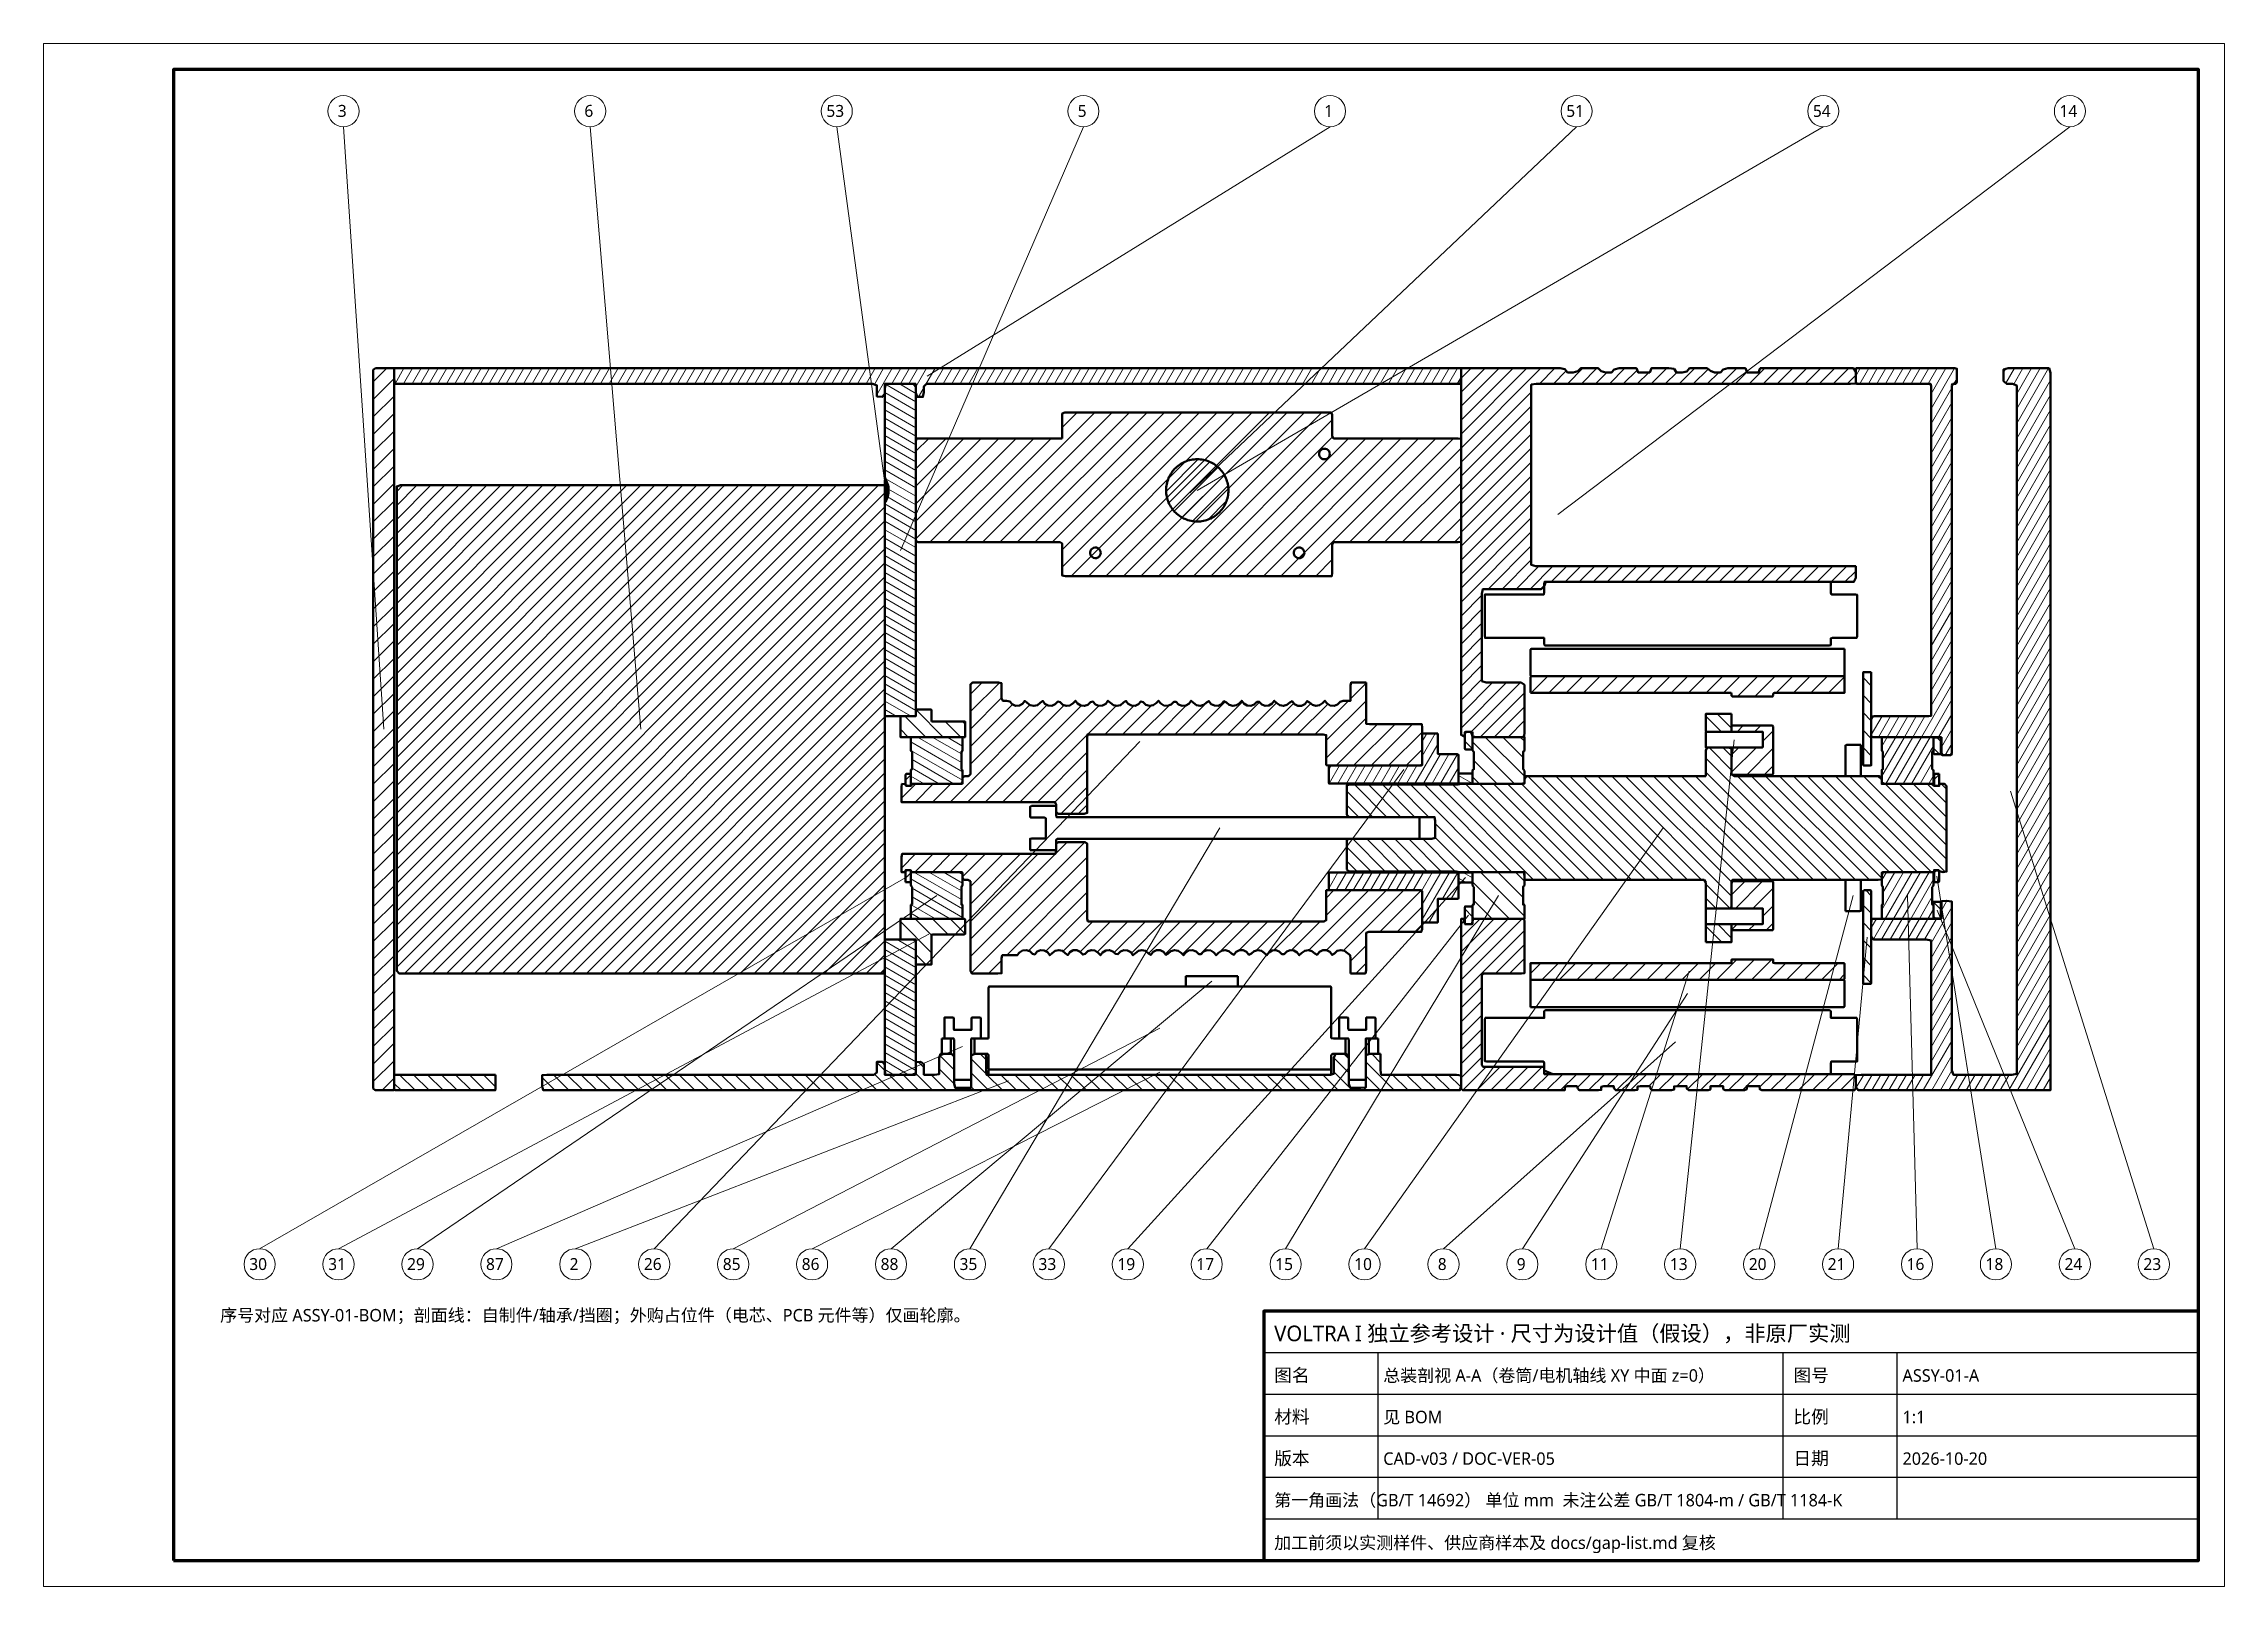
# Model space of a CAD drawing. Header units: millimetres. Extents: x 0 to 420, y 0 to 297.
import ezdxf

# ---------------------------------------------------------------- set-up
doc = ezdxf.new("R2010")
doc.units = ezdxf.units.MM
for name, color, linetype, lineweight in [('DIM', 3, 'CONTINUOUS', 18), ('FRAME', 7, 'CONTINUOUS', 70), ('HATCH', 8, 'CONTINUOUS', 13), ('TEXT', 7, 'CONTINUOUS', 25), ('VISIBLE', 7, 'CONTINUOUS', 50)]:
    doc.layers.add(name, color=color, linetype=linetype, lineweight=lineweight)
doc.styles.add('CJK', font='NotoSansCJK-Regular.ttc')

msp = doc.modelspace()

# ---------------------------------------------------------------- texts
at = {"layer": 'DIM', "style": 'CJK'}
for s, p in [('3', (56.65, 282.9)), ('6', (104.15, 282.9)), ('53', (150.75, 282.9)), ('5', (199.15, 282.9)), ('1', (246.65, 282.9)), ('51', (293.25, 282.9)), ('54', (340.75, 282.9)), ('14', (388.25, 282.9)), ('30', (39.6, 60.9)), ('31', (54.8, 60.9)), ('29', (70, 60.9)), ('87', (85.2, 60.9)), ('2', (101.3, 60.9)), ('26', (115.6, 60.9)), ('85', (130.8, 60.9)), ('86', (146, 60.9)), ('88', (161.2, 60.9)), ('35', (176.4, 60.9)), ('33', (191.6, 60.9)), ('19', (206.8, 60.9)), ('17', (222, 60.9)), ('15', (237.2, 60.9)), ('10', (252.4, 60.9)), ('8', (268.5, 60.9)), ('9', (283.7, 60.9)), ('11', (298, 60.9)), ('13', (313.2, 60.9)), ('20', (328.4, 60.9)), ('21', (343.6, 60.9)), ('16', (358.8, 60.9)), ('18', (374, 60.9)), ('24', (389.2, 60.9)), ('23', (404.4, 60.9))]:
    msp.add_text(s, height=2.3, dxfattribs=at).set_placement(p)
at = {"layer": 'TEXT', "style": 'CJK'}
for s, height, p in [('序号对应 ASSY-01-BOM；剖面线：自制件/轴承/挡圈；外购占位件（电芯、PCB 元件等）仅画轮廓。', 2.4, (34, 51)), ('VOLTRA I 独立参考设计 · 尺寸为设计值（假设），非原厂实测', 3, (237, 47.2)), ('图名', 2.5, (237, 39.4)), ('总装剖视 A-A（卷筒/电机轴线 XY 中面 z=0）', 2.4, (258, 39.4)), ('图号', 2.5, (337, 39.4)), ('ASSY-01-A', 2.4, (358, 39.4)), ('材料', 2.5, (237, 31.4)), ('见 BOM', 2.4, (258, 31.4)), ('比例', 2.5, (337, 31.4)), ('1:1', 2.4, (358, 31.4)), ('版本', 2.5, (237, 23.4)), ('CAD-v03 / DOC-VER-05', 2.4, (258, 23.4)), ('日期', 2.5, (337, 23.4)), ('2026-10-20', 2.4, (358, 23.4)), ('第一角画法（GB/T 14692） 单位 mm  未注公差 GB/T 1804-m / GB/T 1184-K', 2.4, (237, 15.4)), ('加工前须以实测样件、供应商样本及 docs/gap-list.md 复核', 2.4, (237, 7.2))]:
    msp.add_text(s, height=height, dxfattribs=at).set_placement(p)

# ---------------------------------------------------------------- hatches: boundary and pattern name
at = {"layer": 'HATCH'}
h = msp.add_hatch(dxfattribs=at)
h.set_pattern_fill('ANSI31', scale=0.75)
h.paths.add_polyline_path([(67.5, 234.5), (66.78, 234.5), (66.07, 234.5), (65.35, 234.5), (64.63, 234.5), (63.92, 234.5), (63.5, 234.2), (63.5, 233.48), (63.5, 232.77), (63.5, 232.05), (63.5, 231.33), (63.5, 230.62), (63.5, 229.9), (63.5, 229.18), (63.5, 228.46), (63.5, 227.75), (63.5, 227.03), (63.5, 226.31), (63.5, 225.6), (63.5, 224.88), (63.5, 224.16), (63.5, 223.45), (63.5, 222.73), (63.5, 222.01), (63.5, 221.3), (63.5, 220.58), (63.5, 219.86), (63.5, 219.15), (63.5, 218.43), (63.5, 217.71), (63.5, 217), (63.5, 216.28), (63.5, 215.56), (63.5, 214.85), (63.5, 214.13), (63.5, 213.41), (63.5, 212.7), (63.5, 211.98), (63.5, 211.26), (63.5, 210.55), (63.5, 209.83), (63.5, 209.11), (63.5, 208.39), (63.5, 207.68), (63.5, 206.96), (63.5, 206.24), (63.5, 205.53), (63.5, 204.81), (63.5, 204.09), (63.5, 203.38), (63.5, 202.66), (63.5, 201.94), (63.5, 201.23), (63.5, 200.51), (63.5, 199.79), (63.5, 199.08), (63.5, 198.36), (63.5, 197.64), (63.5, 196.93), (63.5, 196.21), (63.5, 195.49), (63.5, 194.78), (63.5, 194.06), (63.5, 193.34), (63.5, 192.63), (63.5, 191.91), (63.5, 191.19), (63.5, 190.47), (63.5, 189.76), (63.5, 189.04), (63.5, 188.32), (63.5, 187.61), (63.5, 186.89), (63.5, 186.17), (63.5, 185.46), (63.5, 184.74), (63.5, 184.02), (63.5, 183.31), (63.5, 182.59), (63.5, 181.87), (63.5, 181.16), (63.5, 180.44), (63.5, 179.72), (63.5, 179.01), (63.5, 178.29), (63.5, 177.57), (63.5, 176.86), (63.5, 176.14), (63.5, 175.42), (63.5, 174.71), (63.5, 173.99), (63.5, 173.27), (63.5, 172.56), (63.5, 171.84), (63.5, 171.12), (63.5, 170.4), (63.5, 169.69), (63.5, 168.97), (63.5, 168.25), (63.5, 167.54), (63.5, 166.82), (63.5, 166.1), (63.5, 165.39), (63.5, 164.67), (63.5, 163.95), (63.5, 163.24), (63.5, 162.52), (63.5, 161.8), (63.5, 161.09), (63.5, 160.37), (63.5, 159.65), (63.5, 158.94), (63.5, 158.22), (63.5, 157.5), (63.5, 156.79), (63.5, 156.07), (63.5, 155.35), (63.5, 154.64), (63.5, 153.92), (63.5, 153.2), (63.5, 152.48), (63.5, 151.77), (63.5, 151.05), (63.5, 150.33), (63.5, 149.62), (63.5, 148.9), (63.5, 148.18), (63.5, 147.47), (63.5, 146.75), (63.5, 146.03), (63.5, 145.32), (63.5, 144.6), (63.5, 143.88), (63.5, 143.17), (63.5, 142.45), (63.5, 141.73), (63.5, 141.02), (63.5, 140.3), (63.5, 139.58), (63.5, 138.87), (63.5, 138.15), (63.5, 137.43), (63.5, 136.72), (63.5, 136), (63.5, 135.28), (63.5, 134.57), (63.5, 133.85), (63.5, 133.13), (63.5, 132.41), (63.5, 131.7), (63.5, 130.98), (63.5, 130.26), (63.5, 129.55), (63.5, 128.83), (63.5, 128.11), (63.5, 127.4), (63.5, 126.68), (63.5, 125.96), (63.5, 125.25), (63.5, 124.53), (63.5, 123.81), (63.5, 123.1), (63.5, 122.38), (63.5, 121.66), (63.5, 120.95), (63.5, 120.23), (63.5, 119.51), (63.5, 118.8), (63.5, 118.08), (63.5, 117.36), (63.5, 116.65), (63.5, 115.93), (63.5, 115.21), (63.5, 114.49), (63.5, 113.78), (63.5, 113.06), (63.5, 112.34), (63.5, 111.63), (63.5, 110.91), (63.5, 110.19), (63.5, 109.48), (63.5, 108.76), (63.5, 108.04), (63.5, 107.33), (63.5, 106.61), (63.5, 105.89), (63.5, 105.18), (63.5, 104.46), (63.5, 103.74), (63.5, 103.03), (63.5, 102.31), (63.5, 101.59), (63.5, 100.88), (63.5, 100.16), (63.5, 99.44), (63.5, 98.73), (63.5, 98.01), (63.5, 97.29), (63.5, 96.58), (63.5, 95.86), (63.86, 95.5), (64.58, 95.5), (65.29, 95.5), (66.01, 95.5), (66.73, 95.5), (67.44, 95.5), (67.5, 96.16), (67.5, 96.88), (67.5, 97.59), (67.5, 98.31), (67.5, 99.03), (67.5, 99.74), (67.5, 100.46), (67.5, 101.18), (67.5, 101.89), (67.5, 102.61), (67.5, 103.33), (67.5, 104.04), (67.5, 104.76), (67.5, 105.48), (67.5, 106.19), (67.5, 106.91), (67.5, 107.63), (67.5, 108.34), (67.5, 109.06), (67.5, 109.78), (67.5, 110.49), (67.5, 111.21), (67.5, 111.93), (67.5, 112.65), (67.5, 113.36), (67.5, 114.08), (67.5, 114.8), (67.5, 115.51), (67.5, 116.23), (67.5, 116.95), (67.5, 117.66), (67.5, 118.38), (67.5, 119.1), (67.5, 119.81), (67.5, 120.53), (67.5, 121.25), (67.5, 121.96), (67.5, 122.68), (67.5, 123.4), (67.5, 124.11), (67.5, 124.83), (67.5, 125.55), (67.5, 126.26), (67.5, 126.98), (67.5, 127.7), (67.5, 128.41), (67.5, 129.13), (67.5, 129.85), (67.5, 130.57), (67.5, 131.28), (67.5, 132), (67.5, 132.72), (67.5, 133.43), (67.5, 134.15), (67.5, 134.87), (67.5, 135.58), (67.5, 136.3), (67.5, 137.02), (67.5, 137.73), (67.5, 138.45), (67.5, 139.17), (67.5, 139.88), (67.5, 140.6), (67.5, 141.32), (67.5, 142.03), (67.5, 142.75), (67.5, 143.47), (67.5, 144.18), (67.5, 144.9), (67.5, 145.62), (67.5, 146.33), (67.5, 147.05), (67.5, 147.77), (67.5, 148.48), (67.5, 149.2), (67.5, 149.92), (67.5, 150.64), (67.5, 151.35), (67.5, 152.07), (67.5, 152.79), (67.5, 153.5), (67.5, 154.22), (67.5, 154.94), (67.5, 155.65), (67.5, 156.37), (67.5, 157.09), (67.5, 157.8), (67.5, 158.52), (67.5, 159.24), (67.5, 159.95), (67.5, 160.67), (67.5, 161.39), (67.5, 162.1), (67.5, 162.82), (67.5, 163.54), (67.5, 164.25), (67.5, 164.97), (67.5, 165.69), (67.5, 166.4), (67.5, 167.12), (67.5, 167.84), (67.5, 168.56), (67.5, 169.27), (67.5, 169.99), (67.5, 170.71), (67.5, 171.42), (67.5, 172.14), (67.5, 172.86), (67.5, 173.57), (67.5, 174.29), (67.5, 175.01), (67.5, 175.72), (67.5, 176.44), (67.5, 177.16), (67.5, 177.87), (67.5, 178.59), (67.5, 179.31), (67.5, 180.02), (67.5, 180.74), (67.5, 181.46), (67.5, 182.17), (67.5, 182.89), (67.5, 183.61), (67.5, 184.32), (67.5, 185.04), (67.5, 185.76), (67.5, 186.47), (67.5, 187.19), (67.5, 187.91), (67.5, 188.63), (67.5, 189.34), (67.5, 190.06), (67.5, 190.78), (67.5, 191.49), (67.5, 192.21), (67.5, 192.93), (67.5, 193.64), (67.5, 194.36), (67.5, 195.08), (67.5, 195.79), (67.5, 196.51), (67.5, 197.23), (67.5, 197.94), (67.5, 198.66), (67.5, 199.38), (67.5, 200.09), (67.5, 200.81), (67.5, 201.53), (67.5, 202.24), (67.5, 202.96), (67.5, 203.68), (67.5, 204.39), (67.5, 205.11), (67.5, 205.83), (67.5, 206.55), (67.5, 207.26), (67.5, 207.98), (67.5, 208.7), (67.5, 209.41), (67.5, 210.13), (67.5, 210.85), (67.5, 211.56), (67.5, 212.28), (67.5, 213), (67.5, 213.71), (67.5, 214.43), (67.5, 215.15), (67.5, 215.86), (67.5, 216.58), (67.5, 217.3), (67.5, 218.01), (67.5, 218.73), (67.5, 219.45), (67.5, 220.16), (67.5, 220.88), (67.5, 221.6), (67.5, 222.31), (67.5, 223.03), (67.5, 223.75), (67.5, 224.46), (67.5, 225.18), (67.5, 225.9), (67.5, 226.62), (67.5, 227.33), (67.5, 228.05), (67.5, 228.77), (67.5, 229.48), (67.5, 230.2), (67.5, 230.92), (67.5, 231.63), (67.5, 232.35), (67.5, 233.07), (67.5, 233.78), (67.5, 234.5)])
h = msp.add_hatch(dxfattribs=at)
h.set_pattern_fill('ANSI31', scale=0.45, angle=15)
h.paths.add_polyline_path([(273, 234.5), (271.93, 234.5), (270.86, 234.5), (269.79, 234.5), (268.72, 234.5), (267.65, 234.5), (266.58, 234.5), (265.51, 234.5), (264.44, 234.5), (263.37, 234.5), (262.3, 234.5), (261.23, 234.5), (260.16, 234.5), (259.09, 234.5), (258.02, 234.5), (256.95, 234.5), (255.88, 234.5), (254.81, 234.5), (253.74, 234.5), (252.67, 234.5), (251.6, 234.5), (250.53, 234.5), (249.46, 234.5), (248.39, 234.5), (247.32, 234.5), (246.25, 234.5), (245.18, 234.5), (244.11, 234.5), (243.04, 234.5), (241.96, 234.5), (240.89, 234.5), (239.82, 234.5), (238.75, 234.5), (237.68, 234.5), (236.61, 234.5), (235.54, 234.5), (234.47, 234.5), (233.4, 234.5), (232.33, 234.5), (231.26, 234.5), (230.19, 234.5), (229.12, 234.5), (228.05, 234.5), (226.98, 234.5), (225.91, 234.5), (224.84, 234.5), (223.77, 234.5), (222.7, 234.5), (221.63, 234.5), (220.56, 234.5), (219.49, 234.5), (218.42, 234.5), (217.35, 234.5), (216.28, 234.5), (215.21, 234.5), (214.14, 234.5), (213.07, 234.5), (212, 234.5), (210.93, 234.5), (209.86, 234.5), (208.79, 234.5), (207.72, 234.5), (206.65, 234.5), (205.58, 234.5), (204.51, 234.5), (203.44, 234.5), (202.37, 234.5), (201.3, 234.5), (200.23, 234.5), (199.16, 234.5), (198.09, 234.5), (197.02, 234.5), (195.95, 234.5), (194.88, 234.5), (193.81, 234.5), (192.74, 234.5), (191.67, 234.5), (190.6, 234.5), (189.53, 234.5), (188.46, 234.5), (187.39, 234.5), (186.32, 234.5), (185.25, 234.5), (184.18, 234.5), (183.11, 234.5), (182.04, 234.5), (180.96, 234.5), (179.89, 234.5), (178.82, 234.5), (177.75, 234.5), (176.68, 234.5), (175.61, 234.5), (174.54, 234.5), (173.47, 234.5), (172.4, 234.5), (171.33, 234.5), (170.26, 234.5), (169.19, 234.5), (168.12, 234.5), (167.05, 234.5), (165.98, 234.5), (164.91, 234.5), (163.84, 234.5), (162.77, 234.5), (161.7, 234.5), (160.63, 234.5), (159.56, 234.5), (158.49, 234.5), (157.42, 234.5), (156.35, 234.5), (155.28, 234.5), (154.21, 234.5), (153.14, 234.5), (152.07, 234.5), (151, 234.5), (149.93, 234.5), (148.86, 234.5), (147.79, 234.5), (146.72, 234.5), (145.65, 234.5), (144.58, 234.5), (143.51, 234.5), (142.44, 234.5), (141.37, 234.5), (140.3, 234.5), (139.23, 234.5), (138.16, 234.5), (137.09, 234.5), (136.02, 234.5), (134.95, 234.5), (133.88, 234.5), (132.81, 234.5), (131.74, 234.5), (130.67, 234.5), (129.6, 234.5), (128.53, 234.5), (127.46, 234.5), (126.39, 234.5), (125.32, 234.5), (124.25, 234.5), (123.18, 234.5), (122.11, 234.5), (121.04, 234.5), (119.96, 234.5), (118.89, 234.5), (117.82, 234.5), (116.75, 234.5), (115.68, 234.5), (114.61, 234.5), (113.54, 234.5), (112.47, 234.5), (111.4, 234.5), (110.33, 234.5), (109.26, 234.5), (108.19, 234.5), (107.12, 234.5), (106.05, 234.5), (104.98, 234.5), (103.91, 234.5), (102.84, 234.5), (101.77, 234.5), (100.7, 234.5), (99.63, 234.5), (98.56, 234.5), (97.49, 234.5), (96.42, 234.5), (95.35, 234.5), (94.28, 234.5), (93.21, 234.5), (92.14, 234.5), (91.07, 234.5), (90, 234.5), (88.93, 234.5), (87.86, 234.5), (86.79, 234.5), (85.72, 234.5), (84.65, 234.5), (83.58, 234.5), (82.51, 234.5), (81.44, 234.5), (80.37, 234.5), (79.3, 234.5), (78.23, 234.5), (77.16, 234.5), (76.09, 234.5), (75.02, 234.5), (73.95, 234.5), (72.88, 234.5), (71.81, 234.5), (70.74, 234.5), (69.67, 234.5), (68.6, 234.5), (67.53, 234.5), (67.5, 233.46), (67.5, 232.39), (67.68, 231.5), (68.75, 231.5), (69.82, 231.5), (70.89, 231.5), (71.96, 231.5), (73.04, 231.5), (74.11, 231.5), (75.18, 231.5), (76.25, 231.5), (77.32, 231.5), (78.39, 231.5), (79.46, 231.5), (80.53, 231.5), (81.6, 231.5), (82.67, 231.5), (83.74, 231.5), (84.81, 231.5), (85.88, 231.5), (86.95, 231.5), (88.02, 231.5), (89.09, 231.5), (90.16, 231.5), (91.23, 231.5), (92.3, 231.5), (93.37, 231.5), (94.44, 231.5), (95.51, 231.5), (96.58, 231.5), (97.65, 231.5), (98.72, 231.5), (99.79, 231.5), (100.86, 231.5), (101.93, 231.5), (103, 231.5), (104.07, 231.5), (105.14, 231.5), (106.21, 231.5), (107.28, 231.5), (108.35, 231.5), (109.42, 231.5), (110.49, 231.5), (111.56, 231.5), (112.63, 231.5), (113.7, 231.5), (114.77, 231.5), (115.84, 231.5), (116.91, 231.5), (117.98, 231.5), (119.05, 231.5), (120.12, 231.5), (121.19, 231.5), (122.26, 231.5), (123.33, 231.5), (124.4, 231.5), (125.47, 231.5), (126.54, 231.5), (127.61, 231.5), (128.68, 231.5), (129.75, 231.5), (130.82, 231.5), (131.89, 231.5), (132.96, 231.5), (134.04, 231.5), (135.11, 231.5), (136.18, 231.5), (137.25, 231.5), (138.32, 231.5), (139.39, 231.5), (140.46, 231.5), (141.53, 231.5), (142.6, 231.5), (143.67, 231.5), (144.74, 231.5), (145.81, 231.5), (146.88, 231.5), (147.95, 231.5), (149.02, 231.5), (150.09, 231.5), (151.16, 231.5), (152.23, 231.5), (153.3, 231.5), (154.37, 231.5), (155.44, 231.5), (156.51, 231.5), (157.58, 231.5), (158.65, 231.5), (159.72, 231.5), (160.5, 231.21), (160.5, 230.14), (160.5, 229.07), (161.5, 229), (162, 229.57), (162, 230.64), (162.21, 231.5), (163.28, 231.5), (164.35, 231.5), (165.42, 231.5), (166.49, 231.5), (167.56, 231.5), (168, 230.87), (168, 229.8), (168.27, 229), (169.34, 229), (169.5, 229.91), (169.5, 230.98), (170.05, 231.5), (171.12, 231.5), (172.19, 231.5), (173.26, 231.5), (174.33, 231.5), (175.4, 231.5), (176.47, 231.5), (177.54, 231.5), (178.61, 231.5), (179.68, 231.5), (180.75, 231.5), (181.82, 231.5), (182.89, 231.5), (183.96, 231.5), (185.04, 231.5), (186.11, 231.5), (187.18, 231.5), (188.25, 231.5), (189.32, 231.5), (190.39, 231.5), (191.46, 231.5), (192.53, 231.5), (193.6, 231.5), (194.67, 231.5), (195.74, 231.5), (196.81, 231.5), (197.88, 231.5), (198.95, 231.5), (200.02, 231.5), (201.09, 231.5), (202.16, 231.5), (203.23, 231.5), (204.3, 231.5), (205.37, 231.5), (206.44, 231.5), (207.51, 231.5), (208.58, 231.5), (209.65, 231.5), (210.72, 231.5), (211.79, 231.5), (212.86, 231.5), (213.93, 231.5), (215, 231.5), (216.07, 231.5), (217.14, 231.5), (218.21, 231.5), (219.28, 231.5), (220.35, 231.5), (221.42, 231.5), (222.49, 231.5), (223.56, 231.5), (224.63, 231.5), (225.7, 231.5), (226.77, 231.5), (227.84, 231.5), (228.91, 231.5), (229.98, 231.5), (231.05, 231.5), (232.12, 231.5), (233.19, 231.5), (234.26, 231.5), (235.33, 231.5), (236.4, 231.5), (237.47, 231.5), (238.54, 231.5), (239.61, 231.5), (240.68, 231.5), (241.75, 231.5), (242.82, 231.5), (243.89, 231.5), (244.96, 231.5), (246.04, 231.5), (247.11, 231.5), (248.18, 231.5), (249.25, 231.5), (250.32, 231.5), (251.39, 231.5), (252.46, 231.5), (253.53, 231.5), (254.6, 231.5), (255.67, 231.5), (256.74, 231.5), (257.81, 231.5), (258.88, 231.5), (259.95, 231.5), (261.02, 231.5), (262.09, 231.5), (263.16, 231.5), (264.23, 231.5), (265.3, 231.5), (266.37, 231.5), (267.44, 231.5), (268.51, 231.5), (269.58, 231.5), (270.65, 231.5), (271.72, 231.5), (272.79, 231.5), (273, 232.36), (273, 233.43), (273, 234.5)])
h = msp.add_hatch(dxfattribs=at)
h.set_pattern_fill('ANSI31', scale=0.45, angle=105)
h.paths.add_polyline_path([(162, 208.57), (162, 208.22), (162, 207.87), (162, 207.52), (162, 207.16), (162, 206.81), (162, 206.46), (162, 206.11), (162, 205.76), (162, 205.41), (162, 205.05), (162, 204.7), (162, 204.35), (162, 204), (162, 203.65), (162, 203.3), (162, 202.95), (162, 202.59), (162, 202.24), (162, 201.89), (162, 201.54), (162, 201.19), (162, 200.84), (162, 200.48), (162, 200.13), (162, 199.78), (162, 199.43), (162, 199.08), (162, 198.73), (162, 198.37), (162, 198.02), (162, 197.67), (162, 197.32), (162, 196.97), (162, 196.62), (162, 196.26), (162, 195.91), (162, 195.56), (162, 195.21), (162, 194.86), (162, 194.51), (162, 194.16), (162, 193.8), (162, 193.45), (162, 193.1), (162, 192.75), (162, 192.4), (162, 192.05), (162, 191.69), (162, 191.34), (162, 190.99), (162, 190.64), (162, 190.29), (162, 189.94), (162, 189.58), (162, 189.23), (162, 188.88), (162, 188.53), (162, 188.18), (162, 187.83), (162, 187.47), (162, 187.12), (162, 186.77), (162, 186.42), (162, 186.07), (162, 185.72), (162, 185.37), (162, 185.01), (162, 184.66), (162, 184.31), (162, 183.96), (162, 183.61), (162, 183.26), (162, 182.9), (162, 182.55), (162, 182.2), (162, 181.85), (162, 181.5), (162, 181.15), (162, 180.79), (162, 180.44), (162, 180.09), (162, 179.74), (162, 179.39), (162, 179.04), (162, 178.69), (162, 178.33), (162, 177.98), (162, 177.63), (162, 177.28), (162, 176.93), (162, 176.58), (162, 176.22), (162, 175.87), (162, 175.52), (162, 175.17), (162, 174.82), (162, 174.47), (162, 174.11), (162, 173.76), (162, 173.41), (162, 173.06), (162, 172.71), (162, 172.36), (162, 172), (162, 171.65), (162, 171.3), (162, 170.95), (162, 170.6), (162, 170.25), (162, 169.9), (162, 169.54), (162, 169.19), (162, 168.84), (162, 168.49), (162, 168.14), (162, 167.79), (162.07, 167.5), (162.42, 167.5), (162.77, 167.5), (163.12, 167.5), (163.47, 167.5), (163.82, 167.5), (164.18, 167.5), (164.53, 167.5), (164.88, 167.5), (165.23, 167.5), (165.58, 167.5), (165.93, 167.5), (166.28, 167.5), (166.64, 167.5), (166.99, 167.5), (167.34, 167.5), (167.69, 167.5), (168, 167.54), (168, 167.89), (168, 168.25), (168, 168.6), (168, 168.95), (168, 169.3), (168, 169.65), (168, 170), (168, 170.36), (168, 170.71), (168, 171.06), (168, 171.41), (168, 171.76), (168, 172.11), (168, 172.47), (168, 172.82), (168, 173.17), (168, 173.52), (168, 173.87), (168, 174.22), (168, 174.57), (168, 174.93), (168, 175.28), (168, 175.63), (168, 175.98), (168, 176.33), (168, 176.68), (168, 177.04), (168, 177.39), (168, 177.74), (168, 178.09), (168, 178.44), (168, 178.79), (168, 179.15), (168, 179.5), (168, 179.85), (168, 180.2), (168, 180.55), (168, 180.9), (168, 181.26), (168, 181.61), (168, 181.96), (168, 182.31), (168, 182.66), (168, 183.01), (168, 183.36), (168, 183.72), (168, 184.07), (168, 184.42), (168, 184.77), (168, 185.12), (168, 185.47), (168, 185.83), (168, 186.18), (168, 186.53), (168, 186.88), (168, 187.23), (168, 187.58), (168, 187.94), (168, 188.29), (168, 188.64), (168, 188.99), (168, 189.34), (168, 189.69), (168, 190.04), (168, 190.4), (168, 190.75), (168, 191.1), (168, 191.45), (168, 191.8), (168, 192.15), (168, 192.51), (168, 192.86), (168, 193.21), (168, 193.56), (168, 193.91), (168, 194.26), (168, 194.62), (168, 194.97), (168, 195.32), (168, 195.67), (168, 196.02), (168, 196.37), (168, 196.73), (168, 197.08), (168, 197.43), (168, 197.78), (168, 198.13), (168, 198.48), (168, 198.83), (168, 199.19), (168, 199.54), (168, 199.89), (168, 200.24), (168, 200.59), (168, 200.94), (168, 201.3), (168, 201.65), (168, 202), (168, 202.35), (168, 202.7), (168, 203.05), (168, 203.41), (168, 203.76), (168, 204.11), (168, 204.46), (168, 204.81), (168, 205.16), (168, 205.51), (168, 205.87), (168, 206.22), (168, 206.57), (168, 206.92), (168, 207.27), (168, 207.62), (168, 207.98), (168, 208.33), (168, 208.68), (168, 209.03), (168, 209.38), (168, 209.73), (168, 210.09), (168, 210.44), (168, 210.79), (168, 211.14), (168, 211.49), (168, 211.84), (168, 212.2), (168, 212.55), (168, 212.9), (168, 213.25), (168, 213.6), (168, 213.95), (168, 214.3), (168, 214.66), (168, 215.01), (168, 215.36), (168, 215.71), (168, 216.06), (168, 216.41), (168, 216.77), (168, 217.12), (168, 217.47), (168, 217.82), (168, 218.17), (168, 218.52), (168, 218.88), (168, 219.23), (168, 219.58), (168, 219.93), (168, 220.28), (168, 220.63), (168, 220.99), (168, 221.34), (168, 221.69), (168, 222.04), (168, 222.39), (168, 222.74), (168, 223.09), (168, 223.45), (168, 223.8), (168, 224.15), (168, 224.5), (168, 224.85), (168, 225.2), (168, 225.56), (168, 225.91), (168, 226.26), (168, 226.61), (168, 226.96), (168, 227.31), (168, 227.67), (168, 228.02), (168, 228.37), (168, 228.72), (168, 229.07), (168, 229.42), (168, 229.77), (168, 230.13), (168, 230.48), (168, 230.83), (168, 231.18), (167.97, 231.5), (167.62, 231.5), (167.26, 231.5), (166.91, 231.5), (166.56, 231.5), (166.21, 231.5), (165.86, 231.5), (165.51, 231.5), (165.15, 231.5), (164.8, 231.5), (164.45, 231.5), (164.1, 231.5), (163.75, 231.5), (163.4, 231.5), (163.04, 231.5), (162.69, 231.5), (162.34, 231.5), (162, 231.49), (162, 231.14), (162, 230.79), (162, 230.44), (162, 230.08), (162, 229.73), (162, 229.38), (162, 229.03), (162, 228.68), (162, 228.33), (162, 227.97), (162, 227.62), (162, 227.27), (162, 226.92), (162, 226.57), (162, 226.22), (162, 225.86), (162, 225.51), (162, 225.16), (162, 224.81), (162, 224.46), (162, 224.11), (162, 223.76), (162, 223.4), (162, 223.05), (162, 222.7), (162, 222.35), (162, 222), (162, 221.65), (162, 221.29), (162, 220.94), (162, 220.59), (162, 220.24), (162, 219.89), (162, 219.54), (162, 219.18), (162, 218.83), (162, 218.48), (162, 218.13), (162, 217.78), (162, 217.43), (162, 217.07), (162, 216.72), (162, 216.37), (162, 216.02), (162, 215.67), (162, 215.32), (162, 214.97), (162, 214.61), (162, 214.26), (162, 213.91), (162, 213.56), (162.11, 213.24), (162.27, 212.92), (162.41, 212.6), (162.53, 212.27), (162.63, 211.93), (162.7, 211.59), (162.74, 211.24), (162.75, 210.89), (162.72, 210.54), (162.66, 210.19), (162.57, 209.85), (162.46, 209.52), (162.32, 209.2), (162.17, 208.88), (162, 208.57)])
h = msp.add_hatch(dxfattribs=at)
h.set_pattern_fill('ANSI31', scale=0.6)
h.paths.add_polyline_path([(273, 234.5), (273, 233.38), (273, 232.26), (273, 231.14), (273, 230.02), (273, 228.9), (273, 227.78), (273, 226.66), (273, 225.54), (273, 224.42), (273, 223.3), (273, 222.18), (273, 221.06), (273, 219.94), (273, 218.82), (273, 217.7), (273, 216.58), (273, 215.45), (273, 214.33), (273, 213.21), (273, 212.09), (273, 210.97), (273, 209.85), (273, 208.73), (273, 207.61), (273, 206.49), (273, 205.37), (273, 204.25), (273, 203.13), (273, 202.01), (273, 200.89), (273, 199.77), (273, 198.65), (273, 197.53), (273, 196.41), (273, 195.29), (273, 194.17), (273, 193.05), (273, 191.93), (273, 190.81), (273, 189.69), (273, 188.57), (273, 187.45), (273, 186.33), (273, 185.21), (273, 184.09), (273, 182.97), (273, 181.85), (273, 180.73), (273, 179.61), (273, 178.48), (273, 177.36), (273, 176.24), (273, 175.12), (273, 174), (273, 172.88), (273, 171.76), (273, 170.64), (273, 169.52), (273, 168.4), (273, 167.28), (273, 166.16), (273, 165.04), (273, 163.92), (273.6, 163.6), (273.82, 164.5), (274.94, 164.5), (275.2, 163.64), (276.18, 163.5), (277.3, 163.5), (278.42, 163.5), (279.54, 163.5), (280.66, 163.5), (281.78, 163.5), (282.9, 163.5), (284.02, 163.5), (285.14, 163.5), (285.2, 164.56), (285.2, 165.68), (285.2, 166.8), (285.2, 167.92), (285.2, 169.04), (285.2, 170.16), (285.2, 171.28), (285.2, 172.41), (285.2, 173.53), (284.55, 174), (283.43, 174), (282.31, 174), (281.19, 174), (280.07, 174), (278.95, 174), (277.83, 174), (277, 174.29), (277, 175.41), (277, 176.53), (277, 177.65), (277, 178.77), (277, 179.89), (277, 181.01), (277, 182.13), (277, 183.25), (277, 184.37), (277, 185.49), (277, 186.61), (277, 187.73), (277, 188.85), (277, 189.97), (277, 191.09), (277.21, 192), (278.33, 192), (279.45, 192), (280.57, 192), (281.69, 192), (282.81, 192), (283.93, 192), (285.05, 192), (286.18, 192), (287.3, 192), (288.42, 192), (289, 192.54), (289.29, 193.37), (290.41, 193.37), (291.53, 193.37), (292.65, 193.37), (293.77, 193.37), (294.89, 193.37), (296.01, 193.37), (297.13, 193.37), (298.25, 193.37), (299.37, 193.37), (300.49, 193.37), (301.61, 193.37), (302.73, 193.37), (303.85, 193.37), (304.97, 193.37), (306.09, 193.37), (307.21, 193.37), (308.33, 193.37), (309.45, 193.37), (310.57, 193.37), (311.69, 193.37), (312.81, 193.37), (313.93, 193.37), (315.05, 193.37), (316.17, 193.37), (317.29, 193.37), (318.41, 193.37), (319.53, 193.37), (320.65, 193.37), (321.77, 193.37), (322.89, 193.37), (324.01, 193.37), (325.14, 193.37), (326.26, 193.37), (327.38, 193.37), (328.5, 193.37), (329.62, 193.37), (330.74, 193.37), (331.86, 193.37), (332.98, 193.37), (334.1, 193.37), (335.22, 193.37), (336.34, 193.37), (337.46, 193.37), (338.58, 193.37), (339.7, 193.37), (340.82, 193.37), (341.94, 193.37), (343.06, 193.37), (344.18, 193.37), (345.3, 193.37), (346.42, 193.37), (347.54, 193.37), (348.66, 193.37), (349, 194.15), (349, 195.27), (349, 196.39), (347.89, 196.4), (346.77, 196.4), (345.65, 196.4), (344.53, 196.4), (343.41, 196.4), (342.28, 196.4), (341.16, 196.4), (340.04, 196.4), (338.92, 196.4), (337.8, 196.4), (336.68, 196.4), (335.56, 196.4), (334.44, 196.4), (333.32, 196.4), (332.2, 196.4), (331.08, 196.4), (329.96, 196.4), (328.84, 196.4), (327.72, 196.4), (326.6, 196.4), (325.48, 196.4), (324.36, 196.4), (323.24, 196.4), (322.12, 196.4), (321, 196.4), (319.88, 196.4), (318.76, 196.4), (317.64, 196.4), (316.52, 196.4), (315.4, 196.4), (314.28, 196.4), (313.16, 196.4), (312.04, 196.4), (310.92, 196.4), (309.8, 196.4), (308.68, 196.4), (307.56, 196.4), (306.44, 196.4), (305.32, 196.4), (304.19, 196.4), (303.07, 196.4), (301.95, 196.4), (300.83, 196.4), (299.71, 196.4), (298.59, 196.4), (297.47, 196.4), (296.35, 196.4), (295.23, 196.4), (294.11, 196.4), (292.99, 196.4), (291.87, 196.4), (290.75, 196.4), (289.63, 196.4), (288.51, 196.4), (287.39, 196.4), (286.5, 196.63), (286.5, 197.75), (286.5, 198.87), (286.5, 199.99), (286.5, 201.11), (286.5, 202.23), (286.5, 203.35), (286.5, 204.47), (286.5, 205.59), (286.5, 206.71), (286.5, 207.83), (286.5, 208.95), (286.5, 210.07), (286.5, 211.19), (286.5, 212.31), (286.5, 213.43), (286.5, 214.55), (286.5, 215.68), (286.5, 216.8), (286.5, 217.92), (286.5, 219.04), (286.5, 220.16), (286.5, 221.28), (286.5, 222.4), (286.5, 223.52), (286.5, 224.64), (286.5, 225.76), (286.5, 226.88), (286.5, 228), (286.5, 229.12), (286.5, 230.24), (286.5, 231.36), (287.48, 231.5), (288.6, 231.5), (289.72, 231.5), (290.84, 231.5), (291.96, 231.5), (293.08, 231.5), (294.2, 231.5), (295.32, 231.5), (296.44, 231.5), (297.56, 231.5), (298.68, 231.5), (299.8, 231.5), (300.92, 231.5), (302.04, 231.5), (303.16, 231.5), (304.28, 231.5), (305.4, 231.5), (306.52, 231.5), (307.65, 231.5), (308.77, 231.5), (309.89, 231.5), (311.01, 231.5), (312.13, 231.5), (313.25, 231.5), (314.37, 231.5), (315.49, 231.5), (316.61, 231.5), (317.73, 231.5), (318.85, 231.5), (319.97, 231.5), (321.09, 231.5), (322.21, 231.5), (323.33, 231.5), (324.45, 231.5), (325.57, 231.5), (326.69, 231.5), (327.81, 231.5), (328.93, 231.5), (330.05, 231.5), (331.17, 231.5), (332.29, 231.5), (333.41, 231.5), (334.53, 231.5), (335.65, 231.5), (336.77, 231.5), (337.89, 231.5), (339.01, 231.5), (340.13, 231.5), (341.25, 231.5), (342.37, 231.5), (343.49, 231.5), (344.62, 231.5), (345.74, 231.5), (346.86, 231.5), (347.98, 231.5), (349, 231.6), (349, 232.72), (349, 233.84), (348.54, 234.5), (347.42, 234.5), (346.3, 234.5), (345.18, 234.5), (344.06, 234.5), (342.94, 234.5), (341.82, 234.5), (340.7, 234.5), (339.58, 234.5), (338.46, 234.5), (337.34, 234.5), (336.22, 234.5), (335.1, 234.5), (333.98, 234.5), (332.86, 234.5), (331.74, 234.5), (330.62, 234.5), (330.3, 233.7), (329.18, 233.7), (328.06, 233.7), (327.74, 234.5), (326.62, 234.5), (325.5, 234.5), (324.38, 234.5), (323.5, 234.26), (322.94, 233.7), (321.82, 233.7), (321, 234.01), (320.37, 234.5), (319.25, 234.5), (318.13, 234.5), (317.01, 234.5), (316.5, 233.89), (315.57, 233.7), (314.45, 233.7), (314, 234.37), (313.01, 234.5), (311.89, 234.5), (310.77, 234.5), (309.65, 234.5), (309.33, 233.7), (308.21, 233.7), (307.09, 233.7), (306.77, 234.5), (305.65, 234.5), (304.53, 234.5), (303.41, 234.5), (302.5, 234.29), (301.97, 233.7), (300.85, 233.7), (300, 233.97), (299.41, 234.5), (298.29, 234.5), (297.17, 234.5), (296.05, 234.5), (295.5, 233.93), (294.61, 233.7), (293.49, 233.7), (293, 234.33), (292.05, 234.5), (290.92, 234.5), (289.8, 234.5), (288.68, 234.5), (287.56, 234.5), (286.44, 234.5), (285.32, 234.5), (284.2, 234.5), (283.08, 234.5), (281.96, 234.5), (280.84, 234.5), (279.72, 234.5), (278.6, 234.5), (277.48, 234.5), (276.36, 234.5), (275.24, 234.5), (274.12, 234.5), (273, 234.5)])
h = msp.add_hatch(dxfattribs=at)
h.set_pattern_fill('ANSI31', scale=0.45, angle=15)
h.paths.add_polyline_path([(365.5, 163.5), (365.5, 162.97), (365.5, 162.44), (365.5, 161.91), (365.5, 161.38), (365.5, 160.86), (365.5, 160.33), (365.7, 160), (366.23, 160), (366.76, 160), (367.29, 160), (367.5, 160.32), (367.5, 160.85), (367.5, 161.37), (367.5, 161.9), (367.5, 162.43), (367.5, 162.96), (367.5, 163.49), (367.5, 164.02), (367.5, 164.55), (367.5, 165.08), (367.5, 165.61), (367.5, 166.13), (367.5, 166.66), (367.5, 167.19), (367.5, 167.72), (367.5, 168.25), (367.5, 168.78), (367.5, 169.31), (367.5, 169.84), (367.5, 170.36), (367.5, 170.89), (367.5, 171.42), (367.5, 171.95), (367.5, 172.48), (367.5, 173.01), (367.5, 173.54), (367.5, 174.07), (367.5, 174.6), (367.5, 175.12), (367.5, 175.65), (367.5, 176.18), (367.5, 176.71), (367.5, 177.24), (367.5, 177.77), (367.5, 178.3), (367.5, 178.83), (367.5, 179.35), (367.5, 179.88), (367.5, 180.41), (367.5, 180.94), (367.5, 181.47), (367.5, 182), (367.5, 182.53), (367.5, 183.06), (367.5, 183.59), (367.5, 184.11), (367.5, 184.64), (367.5, 185.17), (367.5, 185.7), (367.5, 186.23), (367.5, 186.76), (367.5, 187.29), (367.5, 187.82), (367.5, 188.34), (367.5, 188.87), (367.5, 189.4), (367.5, 189.93), (367.5, 190.46), (367.5, 190.99), (367.5, 191.52), (367.5, 192.05), (367.5, 192.58), (367.5, 193.1), (367.5, 193.63), (367.5, 194.16), (367.5, 194.69), (367.5, 195.22), (367.5, 195.75), (367.5, 196.28), (367.5, 196.81), (367.5, 197.33), (367.5, 197.86), (367.5, 198.39), (367.5, 198.92), (367.5, 199.45), (367.5, 199.98), (367.5, 200.51), (367.5, 201.04), (367.5, 201.57), (367.5, 202.09), (367.5, 202.62), (367.5, 203.15), (367.5, 203.68), (367.5, 204.21), (367.5, 204.74), (367.5, 205.27), (367.5, 205.8), (367.5, 206.32), (367.5, 206.85), (367.5, 207.38), (367.5, 207.91), (367.5, 208.44), (367.5, 208.97), (367.5, 209.5), (367.5, 210.03), (367.5, 210.56), (367.5, 211.08), (367.5, 211.61), (367.5, 212.14), (367.5, 212.67), (367.5, 213.2), (367.5, 213.73), (367.5, 214.26), (367.5, 214.79), (367.5, 215.31), (367.5, 215.84), (367.5, 216.37), (367.5, 216.9), (367.5, 217.43), (367.5, 217.96), (367.5, 218.49), (367.5, 219.02), (367.5, 219.55), (367.5, 220.07), (367.5, 220.6), (367.5, 221.13), (367.5, 221.66), (367.5, 222.19), (367.5, 222.72), (367.5, 223.25), (367.5, 223.78), (367.5, 224.3), (367.5, 224.83), (367.5, 225.36), (367.5, 225.89), (367.5, 226.42), (367.5, 226.95), (367.5, 227.48), (367.5, 228.01), (367.5, 228.54), (367.5, 229.06), (367.5, 229.59), (367.5, 230.12), (367.5, 230.65), (367.5, 231.18), (367.71, 231.5), (368.24, 231.5), (368.5, 231.77), (368.5, 232.29), (368.5, 232.82), (368.5, 233.35), (368.5, 233.88), (368.5, 234.41), (368.06, 234.5), (367.53, 234.5), (367, 234.5), (366.47, 234.5), (365.95, 234.5), (365.42, 234.5), (364.89, 234.5), (364.36, 234.5), (363.83, 234.5), (363.3, 234.5), (362.77, 234.5), (362.24, 234.5), (361.72, 234.5), (361.19, 234.5), (360.66, 234.5), (360.13, 234.5), (359.6, 234.5), (359.07, 234.5), (358.54, 234.5), (358.01, 234.5), (357.48, 234.5), (356.96, 234.5), (356.43, 234.5), (355.9, 234.5), (355.37, 234.5), (354.84, 234.5), (354.31, 234.5), (353.78, 234.5), (353.25, 234.5), (352.73, 234.5), (352.2, 234.5), (351.67, 234.5), (351.14, 234.5), (350.61, 234.5), (350.08, 234.5), (349.55, 234.5), (349.02, 234.5), (349, 233.99), (349, 233.47), (349, 232.94), (349, 232.41), (349, 231.88), (349.15, 231.5), (349.68, 231.5), (350.21, 231.5), (350.74, 231.5), (351.26, 231.5), (351.79, 231.5), (352.32, 231.5), (352.85, 231.5), (353.38, 231.5), (353.91, 231.5), (354.44, 231.5), (354.97, 231.5), (355.49, 231.5), (356.02, 231.5), (356.55, 231.5), (357.08, 231.5), (357.61, 231.5), (358.14, 231.5), (358.67, 231.5), (359.2, 231.5), (359.73, 231.5), (360.25, 231.5), (360.78, 231.5), (361.31, 231.5), (361.84, 231.5), (362.37, 231.5), (362.9, 231.5), (363.43, 231.5), (363.5, 231.04), (363.5, 230.52), (363.5, 229.99), (363.5, 229.46), (363.5, 228.93), (363.5, 228.4), (363.5, 227.87), (363.5, 227.34), (363.5, 226.81), (363.5, 226.28), (363.5, 225.76), (363.5, 225.23), (363.5, 224.7), (363.5, 224.17), (363.5, 223.64), (363.5, 223.11), (363.5, 222.58), (363.5, 222.05), (363.5, 221.53), (363.5, 221), (363.5, 220.47), (363.5, 219.94), (363.5, 219.41), (363.5, 218.88), (363.5, 218.35), (363.5, 217.82), (363.5, 217.29), (363.5, 216.77), (363.5, 216.24), (363.5, 215.71), (363.5, 215.18), (363.5, 214.65), (363.5, 214.12), (363.5, 213.59), (363.5, 213.06), (363.5, 212.54), (363.5, 212.01), (363.5, 211.48), (363.5, 210.95), (363.5, 210.42), (363.5, 209.89), (363.5, 209.36), (363.5, 208.83), (363.5, 208.3), (363.5, 207.78), (363.5, 207.25), (363.5, 206.72), (363.5, 206.19), (363.5, 205.66), (363.5, 205.13), (363.5, 204.6), (363.5, 204.07), (363.5, 203.55), (363.5, 203.02), (363.5, 202.49), (363.5, 201.96), (363.5, 201.43), (363.5, 200.9), (363.5, 200.37), (363.5, 199.84), (363.5, 199.31), (363.5, 198.79), (363.5, 198.26), (363.5, 197.73), (363.5, 197.2), (363.5, 196.67), (363.5, 196.14), (363.5, 195.61), (363.5, 195.08), (363.5, 194.56), (363.5, 194.03), (363.5, 193.5), (363.5, 192.97), (363.5, 192.44), (363.5, 191.91), (363.5, 191.38), (363.5, 190.85), (363.5, 190.32), (363.5, 189.8), (363.5, 189.27), (363.5, 188.74), (363.5, 188.21), (363.5, 187.68), (363.5, 187.15), (363.5, 186.62), (363.5, 186.09), (363.5, 185.57), (363.5, 185.04), (363.5, 184.51), (363.5, 183.98), (363.5, 183.45), (363.5, 182.92), (363.5, 182.39), (363.5, 181.86), (363.5, 181.33), (363.5, 180.81), (363.5, 180.28), (363.5, 179.75), (363.5, 179.22), (363.5, 178.69), (363.5, 178.16), (363.5, 177.63), (363.5, 177.1), (363.5, 176.58), (363.5, 176.05), (363.5, 175.52), (363.5, 174.99), (363.5, 174.46), (363.5, 173.93), (363.5, 173.4), (363.5, 172.87), (363.5, 172.34), (363.5, 171.82), (363.5, 171.29), (363.5, 170.76), (363.5, 170.23), (363.5, 169.7), (363.5, 169.17), (363.5, 168.64), (363.5, 168.11), (363.5, 167.59), (363.06, 167.5), (362.53, 167.5), (362, 167.5), (361.47, 167.5), (360.94, 167.5), (360.41, 167.5), (359.88, 167.5), (359.35, 167.5), (358.83, 167.5), (358.3, 167.5), (357.77, 167.5), (357.24, 167.5), (356.71, 167.5), (356.18, 167.5), (355.65, 167.5), (355.12, 167.5), (354.6, 167.5), (354.07, 167.5), (353.54, 167.5), (353.01, 167.5), (352.48, 167.5), (352, 167.45), (352, 166.92), (352, 166.39), (352, 165.86), (352, 165.34), (352, 164.81), (352, 164.28), (352, 163.75), (352.28, 163.5), (352.81, 163.5), (353.34, 163.5), (353.87, 163.5), (354.39, 163.5), (354.92, 163.5), (355.45, 163.5), (355.98, 163.5), (356.51, 163.5), (357.04, 163.5), (357.57, 163.5), (358.1, 163.5), (358.63, 163.5), (359.15, 163.5), (359.68, 163.5), (360.21, 163.5), (360.74, 163.5), (361.27, 163.5), (361.8, 163.5), (362.33, 163.5), (362.86, 163.5), (363.38, 163.5), (363.91, 163.5), (364.44, 163.5), (364.97, 163.5), (365.5, 163.5)])
h = msp.add_hatch(dxfattribs=at)
h.set_pattern_fill('ANSI31', scale=0.45, angle=15)
h.paths.add_polyline_path([(363.5, 98.5), (362.38, 98.5), (361.25, 98.5), (360.13, 98.5), (359.01, 98.5), (357.89, 98.5), (356.76, 98.5), (355.64, 98.5), (354.52, 98.5), (353.39, 98.5), (352.27, 98.5), (351.15, 98.5), (350.03, 98.5), (349, 98.4), (349, 97.28), (349, 96.16), (349.47, 95.5), (350.59, 95.5), (351.71, 95.5), (352.83, 95.5), (353.96, 95.5), (355.08, 95.5), (356.2, 95.5), (357.33, 95.5), (358.45, 95.5), (359.57, 95.5), (360.69, 95.5), (361.82, 95.5), (362.94, 95.5), (364.06, 95.5), (365.19, 95.5), (366.31, 95.5), (367.43, 95.5), (368.55, 95.5), (369.68, 95.5), (370.8, 95.5), (371.92, 95.5), (373.05, 95.5), (374.17, 95.5), (375.29, 95.5), (376.41, 95.5), (377.54, 95.5), (378.66, 95.5), (379.78, 95.5), (380.91, 95.5), (382.03, 95.5), (383.15, 95.5), (384.27, 95.5), (385.4, 95.5), (386.5, 95.52), (386.5, 96.64), (386.5, 97.77), (386.5, 98.89), (386.5, 100.01), (386.5, 101.13), (386.5, 102.26), (386.5, 103.38), (386.5, 104.5), (386.5, 105.63), (386.5, 106.75), (386.5, 107.87), (386.5, 108.99), (386.5, 110.12), (386.5, 111.24), (386.5, 112.36), (386.5, 113.49), (386.5, 114.61), (386.5, 115.73), (386.5, 116.85), (386.5, 117.98), (386.5, 119.1), (386.5, 120.22), (386.5, 121.35), (386.5, 122.47), (386.5, 123.59), (386.5, 124.71), (386.5, 125.84), (386.5, 126.96), (386.5, 128.08), (386.5, 129.21), (386.5, 130.33), (386.5, 131.45), (386.5, 132.57), (386.5, 133.7), (386.5, 134.82), (386.5, 135.94), (386.5, 137.07), (386.5, 138.19), (386.5, 139.31), (386.5, 140.43), (386.5, 141.56), (386.5, 142.68), (386.5, 143.8), (386.5, 144.93), (386.5, 146.05), (386.5, 147.17), (386.5, 148.29), (386.5, 149.42), (386.5, 150.54), (386.5, 151.66), (386.5, 152.79), (386.5, 153.91), (386.5, 155.03), (386.5, 156.15), (386.5, 157.28), (386.5, 158.4), (386.5, 159.52), (386.5, 160.65), (386.5, 161.77), (386.5, 162.89), (386.5, 164.01), (386.5, 165.14), (386.5, 166.26), (386.5, 167.38), (386.5, 168.51), (386.5, 169.63), (386.5, 170.75), (386.5, 171.87), (386.5, 173), (386.5, 174.12), (386.5, 175.24), (386.5, 176.37), (386.5, 177.49), (386.5, 178.61), (386.5, 179.73), (386.5, 180.86), (386.5, 181.98), (386.5, 183.1), (386.5, 184.23), (386.5, 185.35), (386.5, 186.47), (386.5, 187.59), (386.5, 188.72), (386.5, 189.84), (386.5, 190.96), (386.5, 192.09), (386.5, 193.21), (386.5, 194.33), (386.5, 195.45), (386.5, 196.58), (386.5, 197.7), (386.5, 198.82), (386.5, 199.95), (386.5, 201.07), (386.5, 202.19), (386.5, 203.31), (386.5, 204.44), (386.5, 205.56), (386.5, 206.68), (386.5, 207.81), (386.5, 208.93), (386.5, 210.05), (386.5, 211.17), (386.5, 212.3), (386.5, 213.42), (386.5, 214.54), (386.5, 215.67), (386.5, 216.79), (386.5, 217.91), (386.5, 219.03), (386.5, 220.16), (386.5, 221.28), (386.5, 222.4), (386.5, 223.53), (386.5, 224.65), (386.5, 225.77), (386.5, 226.89), (386.5, 228.02), (386.5, 229.14), (386.5, 230.26), (386.5, 231.39), (386.5, 232.51), (386.5, 233.63), (386.25, 234.5), (385.12, 234.5), (384, 234.5), (382.88, 234.5), (381.75, 234.5), (380.63, 234.5), (379.51, 234.5), (378.39, 234.5), (377.49, 234.27), (377.49, 233.15), (377.49, 232.03), (378.09, 231.5), (379.21, 231.5), (380, 231.17), (380, 230.05), (380, 228.92), (380, 227.8), (380, 226.68), (380, 225.55), (380, 224.43), (380, 223.31), (380, 222.19), (380, 221.06), (380, 219.94), (380, 218.82), (380, 217.69), (380, 216.57), (380, 215.45), (380, 214.33), (380, 213.2), (380, 212.08), (380, 210.96), (380, 209.83), (380, 208.71), (380, 207.59), (380, 206.47), (380, 205.34), (380, 204.22), (380, 203.1), (380, 201.97), (380, 200.85), (380, 199.73), (380, 198.61), (380, 197.48), (380, 196.36), (380, 195.24), (380, 194.11), (380, 192.99), (380, 191.87), (380, 190.75), (380, 189.62), (380, 188.5), (380, 187.38), (380, 186.25), (380, 185.13), (380, 184.01), (380, 182.89), (380, 181.76), (380, 180.64), (380, 179.52), (380, 178.39), (380, 177.27), (380, 176.15), (380, 175.03), (380, 173.9), (380, 172.78), (380, 171.66), (380, 170.53), (380, 169.41), (380, 168.29), (380, 167.17), (380, 166.04), (380, 164.92), (380, 163.8), (380, 162.67), (380, 161.55), (380, 160.43), (380, 159.31), (380, 158.18), (380, 157.06), (380, 155.94), (380, 154.81), (380, 153.69), (380, 152.57), (380, 151.45), (380, 150.32), (380, 149.2), (380, 148.08), (380, 146.95), (380, 145.83), (380, 144.71), (380, 143.59), (380, 142.46), (380, 141.34), (380, 140.22), (380, 139.09), (380, 137.97), (380, 136.85), (380, 135.73), (380, 134.6), (380, 133.48), (380, 132.36), (380, 131.23), (380, 130.11), (380, 128.99), (380, 127.87), (380, 126.74), (380, 125.62), (380, 124.5), (380, 123.37), (380, 122.25), (380, 121.13), (380, 120.01), (380, 118.88), (380, 117.76), (380, 116.64), (380, 115.51), (380, 114.39), (380, 113.27), (380, 112.15), (380, 111.02), (380, 109.9), (380, 108.78), (380, 107.65), (380, 106.53), (380, 105.41), (380, 104.29), (380, 103.16), (380, 102.04), (380, 100.92), (380, 99.79), (380, 98.67), (379.05, 98.5), (377.93, 98.5), (376.8, 98.5), (375.68, 98.5), (374.56, 98.5), (373.43, 98.5), (372.31, 98.5), (371.19, 98.5), (370.07, 98.5), (368.94, 98.5), (367.82, 98.5), (367.5, 99.3), (367.5, 100.43), (367.5, 101.55), (367.5, 102.67), (367.5, 103.79), (367.5, 104.92), (367.5, 106.04), (367.5, 107.16), (367.5, 108.29), (367.5, 109.41), (367.5, 110.53), (367.5, 111.65), (367.5, 112.78), (367.5, 113.9), (367.5, 115.02), (367.5, 116.15), (367.5, 117.27), (367.5, 118.39), (367.5, 119.51), (367.5, 120.64), (367.5, 121.76), (367.5, 122.88), (367.5, 124.01), (367.5, 125.13), (367.5, 126.25), (367.5, 127.37), (367.5, 128.5), (367.5, 129.62), (367.5, 130.74), (367.5, 131.87), (366.51, 132), (365.5, 131.89), (365.5, 130.77), (365.5, 129.64), (365.5, 128.52), (364.4, 128.5), (363.27, 128.5), (362.15, 128.5), (361.03, 128.5), (359.91, 128.5), (358.78, 128.5), (357.66, 128.5), (356.54, 128.5), (355.41, 128.5), (354.29, 128.5), (353.17, 128.5), (352.05, 128.5), (352, 127.42), (352, 126.3), (352, 125.18), (352.45, 124.5), (353.57, 124.5), (354.69, 124.5), (355.81, 124.5), (356.94, 124.5), (358.06, 124.5), (359.18, 124.5), (360.31, 124.5), (361.43, 124.5), (362.55, 124.5), (363.5, 124.33), (363.5, 123.2), (363.5, 122.08), (363.5, 120.96), (363.5, 119.83), (363.5, 118.71), (363.5, 117.59), (363.5, 116.47), (363.5, 115.34), (363.5, 114.22), (363.5, 113.1), (363.5, 111.97), (363.5, 110.85), (363.5, 109.73), (363.5, 108.61), (363.5, 107.48), (363.5, 106.36), (363.5, 105.24), (363.5, 104.11), (363.5, 102.99), (363.5, 101.87), (363.5, 100.75), (363.5, 99.62), (363.5, 98.5)])
h = msp.add_hatch(dxfattribs=at)
h.set_pattern_fill('ANSI31', scale=0.75)
h.paths.add_polyline_path([(196.18, 221), (195.5, 221), (194.81, 221), (194.13, 221), (193.45, 221), (192.76, 221), (192.08, 221), (191.39, 221), (190.71, 221), (190.03, 221), (189.34, 221), (188.66, 221), (187.97, 221), (187.29, 221), (186.6, 221), (185.92, 221), (185.24, 221), (184.55, 221), (183.87, 221), (183.18, 221), (182.5, 221), (181.81, 221), (181.13, 221), (180.45, 221), (179.76, 221), (179.08, 221), (178.39, 221), (177.71, 221), (177.03, 221), (176.34, 221), (175.66, 221), (174.97, 221), (174.29, 221), (173.6, 221), (172.92, 221), (172.24, 221), (171.55, 221), (170.87, 221), (170.18, 221), (169.5, 221), (168.81, 221), (168.13, 221), (168, 220.45), (168, 219.76), (168, 219.08), (168, 218.39), (168, 217.71), (168, 217.03), (168, 216.34), (168, 215.66), (168, 214.97), (168, 214.29), (168, 213.6), (168, 212.92), (168, 212.24), (168, 211.55), (168, 210.87), (168, 210.18), (168, 209.5), (168, 208.81), (168, 208.13), (168, 207.45), (168, 206.76), (168, 206.08), (168, 205.39), (168, 204.71), (168, 204.03), (168, 203.34), (168, 202.66), (168, 201.97), (168, 201.29), (168.4, 201), (169.08, 201), (169.76, 201), (170.45, 201), (171.13, 201), (171.82, 201), (172.5, 201), (173.19, 201), (173.87, 201), (174.55, 201), (175.24, 201), (175.92, 201), (176.61, 201), (177.29, 201), (177.97, 201), (178.66, 201), (179.34, 201), (180.03, 201), (180.71, 201), (181.4, 201), (182.08, 201), (182.76, 201), (183.45, 201), (184.13, 201), (184.82, 201), (185.5, 201), (186.19, 201), (186.87, 201), (187.55, 201), (188.24, 201), (188.92, 201), (189.61, 201), (190.29, 201), (190.97, 201), (191.66, 201), (192.34, 201), (193.03, 201), (193.71, 201), (194.4, 201), (195.08, 201), (195.76, 201), (196.18, 200.74), (196.18, 200.05), (196.18, 199.37), (196.18, 198.68), (196.18, 198), (196.18, 197.31), (196.18, 196.63), (196.18, 195.95), (196.18, 195.26), (196.18, 194.58), (196.79, 194.5), (197.47, 194.5), (198.16, 194.5), (198.84, 194.5), (199.53, 194.5), (200.21, 194.5), (200.9, 194.5), (201.58, 194.5), (202.26, 194.5), (202.95, 194.5), (203.63, 194.5), (204.32, 194.5), (205, 194.5), (205.69, 194.5), (206.37, 194.5), (207.05, 194.5), (207.74, 194.5), (208.42, 194.5), (209.11, 194.5), (209.79, 194.5), (210.47, 194.5), (211.16, 194.5), (211.84, 194.5), (212.53, 194.5), (213.21, 194.5), (213.9, 194.5), (214.58, 194.5), (215.26, 194.5), (215.95, 194.5), (216.63, 194.5), (217.32, 194.5), (218, 194.5), (218.69, 194.5), (219.37, 194.5), (220.05, 194.5), (220.74, 194.5), (221.42, 194.5), (222.11, 194.5), (222.79, 194.5), (223.47, 194.5), (224.16, 194.5), (224.84, 194.5), (225.53, 194.5), (226.21, 194.5), (226.9, 194.5), (227.58, 194.5), (228.26, 194.5), (228.95, 194.5), (229.63, 194.5), (230.32, 194.5), (231, 194.5), (231.69, 194.5), (232.37, 194.5), (233.05, 194.5), (233.74, 194.5), (234.42, 194.5), (235.11, 194.5), (235.79, 194.5), (236.47, 194.5), (237.16, 194.5), (237.84, 194.5), (238.53, 194.5), (239.21, 194.5), (239.9, 194.5), (240.58, 194.5), (241.26, 194.5), (241.95, 194.5), (242.63, 194.5), (243.32, 194.5), (244, 194.5), (244.69, 194.5), (245.37, 194.5), (246.05, 194.5), (246.74, 194.5), (247.42, 194.5), (248.11, 194.5), (248.18, 195.11), (248.18, 195.79), (248.18, 196.48), (248.18, 197.16), (248.18, 197.84), (248.18, 198.53), (248.18, 199.21), (248.18, 199.9), (248.18, 200.58), (248.45, 201), (249.13, 201), (249.82, 201), (250.5, 201), (251.19, 201), (251.87, 201), (252.55, 201), (253.24, 201), (253.92, 201), (254.61, 201), (255.29, 201), (255.97, 201), (256.66, 201), (257.34, 201), (258.03, 201), (258.71, 201), (259.4, 201), (260.08, 201), (260.76, 201), (261.45, 201), (262.13, 201), (262.82, 201), (263.5, 201), (264.19, 201), (264.87, 201), (265.55, 201), (266.24, 201), (266.92, 201), (267.61, 201), (268.29, 201), (268.97, 201), (269.66, 201), (270.34, 201), (271.03, 201), (271.71, 201), (272.4, 201), (273, 201.08), (273, 201.76), (273, 202.45), (273, 203.13), (273, 203.82), (273, 204.5), (273, 205.19), (273, 205.87), (273, 206.55), (273, 207.24), (273, 207.92), (273, 208.61), (273, 209.29), (273, 209.97), (273, 210.66), (273, 211.34), (273, 212.03), (273, 212.71), (273, 213.4), (273, 214.08), (273, 214.76), (273, 215.45), (273, 216.13), (273, 216.82), (273, 217.5), (273, 218.19), (273, 218.87), (273, 219.55), (273, 220.24), (273, 220.92), (272.39, 221), (271.71, 221), (271.03, 221), (270.34, 221), (269.66, 221), (268.97, 221), (268.29, 221), (267.6, 221), (266.92, 221), (266.24, 221), (265.55, 221), (264.87, 221), (264.18, 221), (263.5, 221), (262.81, 221), (262.13, 221), (261.45, 221), (260.76, 221), (260.08, 221), (259.39, 221), (258.71, 221), (258.03, 221), (257.34, 221), (256.66, 221), (255.97, 221), (255.29, 221), (254.6, 221), (253.92, 221), (253.24, 221), (252.55, 221), (251.87, 221), (251.18, 221), (250.5, 221), (249.81, 221), (249.13, 221), (248.45, 221), (248.18, 221.42), (248.18, 222.11), (248.18, 222.79), (248.18, 223.47), (248.18, 224.16), (248.18, 224.84), (248.18, 225.53), (247.97, 226), (247.29, 226), (246.6, 226), (245.92, 226), (245.24, 226), (244.55, 226), (243.87, 226), (243.18, 226), (242.5, 226), (241.81, 226), (241.13, 226), (240.45, 226), (239.76, 226), (239.08, 226), (238.39, 226), (237.71, 226), (237.03, 226), (236.34, 226), (235.66, 226), (234.97, 226), (234.29, 226), (233.6, 226), (232.92, 226), (232.24, 226), (231.55, 226), (230.87, 226), (230.18, 226), (229.5, 226), (228.81, 226), (228.13, 226), (227.45, 226), (226.76, 226), (226.08, 226), (225.39, 226), (224.71, 226), (224.03, 226), (223.34, 226), (222.66, 226), (221.97, 226), (221.29, 226), (220.6, 226), (219.92, 226), (219.24, 226), (218.55, 226), (217.87, 226), (217.18, 226), (216.5, 226), (215.81, 226), (215.13, 226), (214.45, 226), (213.76, 226), (213.08, 226), (212.39, 226), (211.71, 226), (211.03, 226), (210.34, 226), (209.66, 226), (208.97, 226), (208.29, 226), (207.6, 226), (206.92, 226), (206.24, 226), (205.55, 226), (204.87, 226), (204.18, 226), (203.5, 226), (202.81, 226), (202.13, 226), (201.45, 226), (200.76, 226), (200.08, 226), (199.39, 226), (198.71, 226), (198.03, 226), (197.34, 226), (196.66, 226), (196.18, 225.79), (196.18, 225.11), (196.18, 224.42), (196.18, 223.74), (196.18, 223.05), (196.18, 222.37), (196.18, 221.68), (196.18, 221)])
h.paths.add_polyline_path([(203.6, 198.98), (203.56, 199.25), (203.45, 199.51), (203.28, 199.72), (203.05, 199.89), (202.79, 199.98), (202.51, 200), (202.23, 199.94), (201.99, 199.81), (201.78, 199.62), (201.64, 199.38), (201.56, 199.12), (201.56, 198.84), (201.64, 198.57), (201.78, 198.33), (201.99, 198.14), (202.23, 198.01), (202.51, 197.95), (202.79, 197.97), (203.05, 198.07), (203.28, 198.23), (203.45, 198.44), (203.56, 198.7), (203.6, 198.98)], flags=0)
h.paths.add_polyline_path([(242.81, 198.98), (242.78, 199.25), (242.67, 199.51), (242.49, 199.72), (242.26, 199.89), (242, 199.98), (241.72, 200), (241.45, 199.94), (241.2, 199.81), (240.99, 199.62), (240.85, 199.38), (240.77, 199.12), (240.77, 198.84), (240.85, 198.57), (240.99, 198.33), (241.2, 198.14), (241.45, 198.01), (241.72, 197.95), (242, 197.97), (242.26, 198.07), (242.49, 198.23), (242.67, 198.44), (242.78, 198.7), (242.81, 198.98)], flags=0)
h.paths.add_polyline_path([(228.18, 211), (228.18, 210.7), (228.15, 210.39), (228.11, 210.09), (228.06, 209.79), (227.99, 209.5), (227.91, 209.2), (227.81, 208.92), (227.7, 208.63), (227.57, 208.36), (227.43, 208.09), (227.28, 207.83), (227.11, 207.57), (226.93, 207.33), (226.74, 207.09), (226.53, 206.87), (226.32, 206.65), (226.09, 206.45), (225.86, 206.26), (225.61, 206.08), (225.36, 205.91), (225.1, 205.75), (224.83, 205.61), (224.55, 205.49), (224.27, 205.37), (223.98, 205.28), (223.69, 205.19), (223.39, 205.12), (223.09, 205.07), (222.79, 205.03), (222.49, 205.01), (222.18, 205), (221.88, 205.01), (221.58, 205.03), (221.27, 205.07), (220.98, 205.12), (220.68, 205.19), (220.39, 205.28), (220.1, 205.37), (219.82, 205.49), (219.54, 205.61), (219.27, 205.75), (219.01, 205.91), (218.76, 206.08), (218.51, 206.26), (218.28, 206.45), (218.05, 206.65), (217.83, 206.87), (217.63, 207.09), (217.44, 207.33), (217.26, 207.57), (217.09, 207.83), (216.94, 208.09), (216.8, 208.36), (216.67, 208.63), (216.56, 208.92), (216.46, 209.2), (216.37, 209.5), (216.31, 209.79), (216.25, 210.09), (216.21, 210.39), (216.19, 210.7), (216.18, 211), (216.19, 211.3), (216.21, 211.61), (216.25, 211.91), (216.31, 212.21), (216.37, 212.5), (216.46, 212.8), (216.56, 213.08), (216.67, 213.37), (216.8, 213.64), (216.94, 213.91), (217.09, 214.17), (217.26, 214.43), (217.44, 214.67), (217.63, 214.91), (217.83, 215.13), (218.05, 215.35), (218.28, 215.55), (218.51, 215.74), (218.76, 215.92), (219.01, 216.09), (219.27, 216.25), (219.54, 216.39), (219.82, 216.51), (220.1, 216.63), (220.39, 216.72), (220.68, 216.81), (220.98, 216.88), (221.27, 216.93), (221.58, 216.97), (221.88, 216.99), (222.18, 217), (222.49, 216.99), (222.79, 216.97), (223.09, 216.93), (223.39, 216.88), (223.69, 216.81), (223.98, 216.72), (224.27, 216.63), (224.55, 216.51), (224.83, 216.39), (225.1, 216.25), (225.36, 216.09), (225.61, 215.92), (225.86, 215.74), (226.09, 215.55), (226.32, 215.35), (226.53, 215.13), (226.74, 214.91), (226.93, 214.67), (227.11, 214.43), (227.28, 214.17), (227.43, 213.91), (227.57, 213.64), (227.7, 213.37), (227.81, 213.08), (227.91, 212.8), (227.99, 212.5), (228.06, 212.21), (228.11, 211.91), (228.15, 211.61), (228.18, 211.3), (228.18, 211)], flags=0)
h.paths.add_polyline_path([(247.71, 218), (247.67, 218.28), (247.56, 218.53), (247.38, 218.75), (247.15, 218.91), (246.89, 219), (246.61, 219.02), (246.34, 218.97), (246.09, 218.84), (245.89, 218.65), (245.74, 218.41), (245.67, 218.14), (245.67, 217.86), (245.74, 217.59), (245.89, 217.35), (246.09, 217.16), (246.34, 217.03), (246.61, 216.98), (246.89, 217), (247.15, 217.09), (247.38, 217.25), (247.56, 217.47), (247.67, 217.72), (247.71, 218)], flags=0)
h = msp.add_hatch(dxfattribs=at)
h.set_pattern_fill('ANSI31', scale=0.6)
h.paths.add_polyline_path([(228.18, 211), (228.18, 210.7), (228.15, 210.39), (228.11, 210.09), (228.06, 209.79), (227.99, 209.5), (227.91, 209.2), (227.81, 208.92), (227.7, 208.63), (227.57, 208.36), (227.43, 208.09), (227.28, 207.83), (227.11, 207.57), (226.93, 207.33), (226.74, 207.09), (226.53, 206.87), (226.32, 206.65), (226.09, 206.45), (225.86, 206.26), (225.61, 206.08), (225.36, 205.91), (225.1, 205.75), (224.83, 205.61), (224.55, 205.49), (224.27, 205.37), (223.98, 205.28), (223.69, 205.19), (223.39, 205.12), (223.09, 205.07), (222.79, 205.03), (222.49, 205.01), (222.18, 205), (221.88, 205.01), (221.58, 205.03), (221.27, 205.07), (220.98, 205.12), (220.68, 205.19), (220.39, 205.28), (220.1, 205.37), (219.82, 205.49), (219.54, 205.61), (219.27, 205.75), (219.01, 205.91), (218.76, 206.08), (218.51, 206.26), (218.28, 206.45), (218.05, 206.65), (217.83, 206.87), (217.63, 207.09), (217.44, 207.33), (217.26, 207.57), (217.09, 207.83), (216.94, 208.09), (216.8, 208.36), (216.67, 208.63), (216.56, 208.92), (216.46, 209.2), (216.37, 209.5), (216.31, 209.79), (216.25, 210.09), (216.21, 210.39), (216.19, 210.7), (216.18, 211), (216.19, 211.3), (216.21, 211.61), (216.25, 211.91), (216.31, 212.21), (216.37, 212.5), (216.46, 212.8), (216.56, 213.08), (216.67, 213.37), (216.8, 213.64), (216.94, 213.91), (217.09, 214.17), (217.26, 214.43), (217.44, 214.67), (217.63, 214.91), (217.83, 215.13), (218.05, 215.35), (218.28, 215.55), (218.51, 215.74), (218.76, 215.92), (219.01, 216.09), (219.27, 216.25), (219.54, 216.39), (219.82, 216.51), (220.1, 216.63), (220.39, 216.72), (220.68, 216.81), (220.98, 216.88), (221.27, 216.93), (221.58, 216.97), (221.88, 216.99), (222.18, 217), (222.49, 216.99), (222.79, 216.97), (223.09, 216.93), (223.39, 216.88), (223.69, 216.81), (223.98, 216.72), (224.27, 216.63), (224.55, 216.51), (224.83, 216.39), (225.1, 216.25), (225.36, 216.09), (225.61, 215.92), (225.86, 215.74), (226.09, 215.55), (226.32, 215.35), (226.53, 215.13), (226.74, 214.91), (226.93, 214.67), (227.11, 214.43), (227.28, 214.17), (227.43, 213.91), (227.57, 213.64), (227.7, 213.37), (227.81, 213.08), (227.91, 212.8), (227.99, 212.5), (228.06, 212.21), (228.11, 211.91), (228.15, 211.61), (228.18, 211.3), (228.18, 211)])
h = msp.add_hatch(dxfattribs=at)
h.set_pattern_fill('ANSI31', scale=0.6)
h.paths.add_polyline_path([(162, 212), (161.06, 212), (160.12, 212), (159.17, 212), (158.23, 212), (157.29, 212), (156.35, 212), (155.4, 212), (154.46, 212), (153.52, 212), (152.58, 212), (151.63, 212), (150.69, 212), (149.75, 212), (148.81, 212), (147.86, 212), (146.92, 212), (145.98, 212), (145.04, 212), (144.1, 212), (143.15, 212), (142.21, 212), (141.27, 212), (140.33, 212), (139.38, 212), (138.44, 212), (137.5, 212), (136.56, 212), (135.61, 212), (134.67, 212), (133.73, 212), (132.79, 212), (131.84, 212), (130.9, 212), (129.96, 212), (129.02, 212), (128.08, 212), (127.13, 212), (126.19, 212), (125.25, 212), (124.31, 212), (123.36, 212), (122.42, 212), (121.48, 212), (120.54, 212), (119.59, 212), (118.65, 212), (117.71, 212), (116.77, 212), (115.82, 212), (114.88, 212), (113.94, 212), (113, 212), (112.06, 212), (111.11, 212), (110.17, 212), (109.23, 212), (108.29, 212), (107.34, 212), (106.4, 212), (105.46, 212), (104.52, 212), (103.57, 212), (102.63, 212), (101.69, 212), (100.75, 212), (99.8, 212), (98.86, 212), (97.92, 212), (96.98, 212), (96.04, 212), (95.09, 212), (94.15, 212), (93.21, 212), (92.27, 212), (91.32, 212), (90.38, 212), (89.44, 212), (88.5, 212), (87.55, 212), (86.61, 212), (85.67, 212), (84.73, 212), (83.78, 212), (82.84, 212), (81.9, 212), (80.96, 212), (80.02, 212), (79.07, 212), (78.13, 212), (77.19, 212), (76.25, 212), (75.3, 212), (74.36, 212), (73.42, 212), (72.48, 212), (71.53, 212), (70.59, 212), (69.65, 212), (68.71, 212), (68, 211.76), (68, 210.82), (68, 209.88), (68, 208.94), (68, 207.99), (68, 207.05), (68, 206.11), (68, 205.17), (68, 204.23), (68, 203.28), (68, 202.34), (68, 201.4), (68, 200.46), (68, 199.51), (68, 198.57), (68, 197.63), (68, 196.69), (68, 195.74), (68, 194.8), (68, 193.86), (68, 192.92), (68, 191.97), (68, 191.03), (68, 190.09), (68, 189.15), (68, 188.21), (68, 187.26), (68, 186.32), (68, 185.38), (68, 184.44), (68, 183.49), (68, 182.55), (68, 181.61), (68, 180.67), (68, 179.72), (68, 178.78), (68, 177.84), (68, 176.9), (68, 175.95), (68, 175.01), (68, 174.07), (68, 173.13), (68, 172.19), (68, 171.24), (68, 170.3), (68, 169.36), (68, 168.42), (68, 167.47), (68, 166.53), (68, 165.59), (68, 164.65), (68, 163.7), (68, 162.76), (68, 161.82), (68, 160.88), (68, 159.93), (68, 158.99), (68, 158.05), (68, 157.11), (68, 156.17), (68, 155.22), (68, 154.28), (68, 153.34), (68, 152.4), (68, 151.45), (68, 150.51), (68, 149.57), (68, 148.63), (68, 147.68), (68, 146.74), (68, 145.8), (68, 144.86), (68, 143.91), (68, 142.97), (68, 142.03), (68, 141.09), (68, 140.15), (68, 139.2), (68, 138.26), (68, 137.32), (68, 136.38), (68, 135.43), (68, 134.49), (68, 133.55), (68, 132.61), (68, 131.66), (68, 130.72), (68, 129.78), (68, 128.84), (68, 127.89), (68, 126.95), (68, 126.01), (68, 125.07), (68, 124.13), (68, 123.18), (68, 122.24), (68, 121.3), (68, 120.36), (68, 119.41), (68, 118.47), (68.47, 118), (69.41, 118), (70.36, 118), (71.3, 118), (72.24, 118), (73.18, 118), (74.13, 118), (75.07, 118), (76.01, 118), (76.95, 118), (77.89, 118), (78.84, 118), (79.78, 118), (80.72, 118), (81.66, 118), (82.61, 118), (83.55, 118), (84.49, 118), (85.43, 118), (86.38, 118), (87.32, 118), (88.26, 118), (89.2, 118), (90.15, 118), (91.09, 118), (92.03, 118), (92.97, 118), (93.91, 118), (94.86, 118), (95.8, 118), (96.74, 118), (97.68, 118), (98.63, 118), (99.57, 118), (100.51, 118), (101.45, 118), (102.4, 118), (103.34, 118), (104.28, 118), (105.22, 118), (106.17, 118), (107.11, 118), (108.05, 118), (108.99, 118), (109.93, 118), (110.88, 118), (111.82, 118), (112.76, 118), (113.7, 118), (114.65, 118), (115.59, 118), (116.53, 118), (117.47, 118), (118.42, 118), (119.36, 118), (120.3, 118), (121.24, 118), (122.19, 118), (123.13, 118), (124.07, 118), (125.01, 118), (125.95, 118), (126.9, 118), (127.84, 118), (128.78, 118), (129.72, 118), (130.67, 118), (131.61, 118), (132.55, 118), (133.49, 118), (134.44, 118), (135.38, 118), (136.32, 118), (137.26, 118), (138.21, 118), (139.15, 118), (140.09, 118), (141.03, 118), (141.97, 118), (142.92, 118), (143.86, 118), (144.8, 118), (145.74, 118), (146.69, 118), (147.63, 118), (148.57, 118), (149.51, 118), (150.46, 118), (151.4, 118), (152.34, 118), (153.28, 118), (154.23, 118), (155.17, 118), (156.11, 118), (157.05, 118), (157.99, 118), (158.94, 118), (159.88, 118), (160.82, 118), (161.76, 118), (162, 118.71), (162, 119.65), (162, 120.59), (162, 121.53), (162, 122.48), (162, 123.42), (162, 124.36), (162, 125.3), (162, 126.25), (162, 127.19), (162, 128.13), (162, 129.07), (162, 130.02), (162, 130.96), (162, 131.9), (162, 132.84), (162, 133.78), (162, 134.73), (162, 135.67), (162, 136.61), (162, 137.55), (162, 138.5), (162, 139.44), (162, 140.38), (162, 141.32), (162, 142.27), (162, 143.21), (162, 144.15), (162, 145.09), (162, 146.04), (162, 146.98), (162, 147.92), (162, 148.86), (162, 149.8), (162, 150.75), (162, 151.69), (162, 152.63), (162, 153.57), (162, 154.52), (162, 155.46), (162, 156.4), (162, 157.34), (162, 158.29), (162, 159.23), (162, 160.17), (162, 161.11), (162, 162.06), (162, 163), (162, 163.94), (162, 164.88), (162, 165.82), (162, 166.77), (162, 167.71), (162, 168.65), (162, 169.59), (162, 170.54), (162, 171.48), (162, 172.42), (162, 173.36), (162, 174.31), (162, 175.25), (162, 176.19), (162, 177.13), (162, 178.08), (162, 179.02), (162, 179.96), (162, 180.9), (162, 181.84), (162, 182.79), (162, 183.73), (162, 184.67), (162, 185.61), (162, 186.56), (162, 187.5), (162, 188.44), (162, 189.38), (162, 190.33), (162, 191.27), (162, 192.21), (162, 193.15), (162, 194.1), (162, 195.04), (162, 195.98), (162, 196.92), (162, 197.86), (162, 198.81), (162, 199.75), (162, 200.69), (162, 201.63), (162, 202.58), (162, 203.52), (162, 204.46), (162, 205.4), (162, 206.35), (162, 207.29), (162, 208.23), (162, 209.17), (162, 210.12), (162, 211.06), (162, 212)])
h = msp.add_hatch(dxfattribs=at)
h.set_pattern_fill('ANSI31', scale=0.75)
h.paths.add_polyline_path([(254.7, 174), (253.98, 174), (253.26, 174), (252.54, 174), (251.82, 174), (251.7, 173.4), (251.7, 172.68), (251.7, 171.96), (251.7, 171.24), (251.7, 170.51), (250.99, 170.5), (250.27, 170.5), (249.68, 170.3), (249.19, 169.78), (248.53, 169.52), (247.81, 169.58), (247.2, 169.94), (246.78, 170.5), (246.31, 170.06), (245.74, 169.64), (245.03, 169.5), (244.35, 169.69), (243.81, 170.16), (243.34, 170.42), (242.9, 169.86), (242.26, 169.54), (241.54, 169.54), (240.9, 169.85), (240.45, 170.41), (239.99, 170.17), (239.46, 169.7), (238.77, 169.5), (238.07, 169.63), (237.49, 170.05), (237.02, 170.5), (236.6, 169.94), (235.99, 169.58), (235.28, 169.52), (234.61, 169.77), (234.12, 170.29), (233.67, 170.28), (233.17, 169.76), (232.5, 169.51), (231.79, 169.58), (231.18, 169.95), (230.76, 170.5), (230.29, 170.04), (229.71, 169.63), (229.01, 169.5), (228.32, 169.7), (227.79, 170.18), (227.33, 170.4), (226.88, 169.84), (226.23, 169.54), (225.52, 169.55), (224.88, 169.86), (224.44, 170.43), (223.98, 170.15), (223.43, 169.68), (222.74, 169.5), (222.04, 169.64), (221.47, 170.07), (221, 170.5), (220.58, 169.93), (219.96, 169.57), (219.25, 169.52), (218.59, 169.78), (218.11, 170.31), (217.65, 170.26), (217.15, 169.75), (216.48, 169.51), (215.77, 169.59), (215.16, 169.97), (214.73, 170.5), (214.28, 170.02), (213.69, 169.62), (212.99, 169.51), (212.3, 169.71), (211.78, 170.2), (211.32, 170.37), (210.86, 169.83), (210.21, 169.53), (209.5, 169.55), (208.86, 169.88), (208.43, 170.45), (207.96, 170.13), (207.41, 169.67), (206.72, 169.5), (206.02, 169.65), (205.46, 170.09), (204.97, 170.5), (204.56, 169.91), (203.94, 169.57), (203.23, 169.52), (202.57, 169.8), (202.09, 170.33), (201.64, 170.24), (201.13, 169.74), (200.45, 169.51), (199.74, 169.6), (199.15, 169.99), (198.71, 170.5), (198.26, 170.01), (197.67, 169.61), (196.96, 169.51), (196.28, 169.72), (195.76, 170.22), (195.31, 170.35), (194.84, 169.81), (194.19, 169.53), (193.47, 169.56), (192.84, 169.9), (192.42, 170.47), (191.95, 170.11), (191.39, 169.66), (190.7, 169.5), (190, 169.66), (189.44, 170.11), (188.97, 170.47), (188.55, 169.9), (187.92, 169.56), (187.2, 169.53), (186.55, 169.81), (186.08, 170.35), (185.46, 170.5), (184.73, 170.5), (184.5, 170.99), (184.5, 171.71), (184.5, 172.43), (184.5, 173.15), (184.5, 173.87), (183.91, 174), (183.19, 174), (182.47, 174), (181.75, 174), (181.03, 174), (180.31, 174), (179.59, 174), (178.87, 174), (178.5, 173.65), (178.5, 172.93), (178.5, 172.21), (178.5, 171.49), (178.5, 170.76), (178.5, 170.04), (178.5, 169.32), (178.5, 168.6), (178.5, 167.88), (178.5, 167.16), (178.5, 166.44), (178.5, 165.72), (178.5, 165), (178.5, 164.28), (178.5, 163.56), (178.5, 162.84), (178.5, 162.12), (178.5, 161.4), (178.5, 160.68), (178.5, 159.96), (178.5, 159.24), (178.5, 158.51), (178.5, 157.79), (178.5, 157.07), (178.5, 156.35), (178.13, 156), (177.41, 156), (177, 155.69), (177, 154.97), (176.75, 154.5), (176.03, 154.5), (175.31, 154.5), (174.59, 154.5), (173.87, 154.5), (173.15, 154.5), (172.43, 154.5), (171.71, 154.5), (170.99, 154.5), (170.27, 154.5), (169.54, 154.5), (168.82, 154.5), (168.1, 154.5), (167.38, 154.5), (167.05, 154.11), (166.34, 154.1), (165.95, 154.43), (165.3, 154.5), (165.2, 153.88), (165.2, 153.16), (165.2, 152.44), (165.2, 151.72), (165.2, 151), (165.92, 151), (166.64, 151), (167.36, 151), (168.08, 151), (168.8, 151), (169.53, 151), (170.25, 151), (170.97, 151), (171.69, 151), (172.41, 151), (173.13, 151), (173.85, 151), (174.57, 151), (175.29, 151), (176.01, 151), (176.73, 151), (177.45, 151), (178.17, 151), (178.89, 151), (179.61, 151), (180.33, 151), (181.05, 151), (181.77, 151), (182.5, 151), (183.22, 151), (183.94, 151), (184.66, 151), (185.38, 151), (186.1, 151), (186.82, 151), (187.54, 151), (188.26, 151), (188.98, 151), (189.7, 151), (190.42, 151), (191.14, 151), (191.86, 151), (192.58, 151), (193.3, 151), (194.02, 151), (194.75, 151), (195, 150.53), (195, 149.81), (195, 149.09), (195.38, 148.75), (196.1, 148.75), (196.82, 148.75), (197.54, 148.75), (198.26, 148.75), (198.98, 148.75), (199.7, 148.75), (200.42, 148.75), (201, 148.89), (201, 149.61), (201, 150.33), (201, 151.05), (201, 151.77), (201, 152.49), (201, 153.22), (201, 153.94), (201, 154.66), (201, 155.38), (201, 156.1), (201, 156.82), (201, 157.54), (201, 158.26), (201, 158.98), (201, 159.7), (201, 160.42), (201, 161.14), (201, 161.86), (201, 162.58), (201, 163.3), (201.02, 164), (201.74, 164), (202.46, 164), (203.19, 164), (203.91, 164), (204.63, 164), (205.35, 164), (206.07, 164), (206.79, 164), (207.51, 164), (208.23, 164), (208.95, 164), (209.67, 164), (210.39, 164), (211.11, 164), (211.83, 164), (212.55, 164), (213.27, 164), (213.99, 164), (214.71, 164), (215.44, 164), (216.16, 164), (216.88, 164), (217.6, 164), (218.32, 164), (219.04, 164), (219.76, 164), (220.48, 164), (221.2, 164), (221.92, 164), (222.64, 164), (223.36, 164), (224.08, 164), (224.8, 164), (225.52, 164), (226.24, 164), (226.96, 164), (227.68, 164), (228.41, 164), (229.13, 164), (229.85, 164), (230.57, 164), (231.29, 164), (232.01, 164), (232.73, 164), (233.45, 164), (234.17, 164), (234.89, 164), (235.61, 164), (236.33, 164), (237.05, 164), (237.77, 164), (238.49, 164), (239.21, 164), (239.93, 164), (240.65, 164), (241.38, 164), (242.1, 164), (242.82, 164), (243.54, 164), (244.26, 164), (244.98, 164), (245.7, 164), (246.42, 164), (247.01, 163.87), (247.01, 163.15), (247.01, 162.43), (247.01, 161.71), (247.01, 160.99), (247.01, 160.27), (247.01, 159.55), (247.01, 158.83), (247.01, 158.11), (247.62, 158), (248.35, 158), (249.07, 158), (249.79, 158), (250.51, 158), (251.23, 158), (251.95, 158), (252.67, 158), (253.39, 158), (254.11, 158), (254.83, 158), (255.55, 158), (256.27, 158), (256.99, 158), (257.71, 158), (258.43, 158), (259.15, 158), (259.87, 158), (260.6, 158), (261.32, 158), (262.04, 158), (262.76, 158), (263.48, 158), (264.2, 158), (264.92, 158), (265.5, 158.14), (265.5, 158.86), (265.5, 159.58), (265.5, 160.3), (265.5, 161.02), (265.5, 161.74), (265.5, 162.46), (265.5, 163.18), (265.5, 163.9), (265.5, 164.62), (265.5, 165.34), (265.43, 166), (264.71, 166), (263.99, 166), (263.27, 166), (262.55, 166), (261.83, 166), (261.11, 166), (260.39, 166), (259.67, 166), (258.95, 166), (258.23, 166), (257.51, 166), (256.79, 166), (256.07, 166), (255.35, 166), (254.7, 166.07), (254.7, 166.79), (254.7, 167.51), (254.7, 168.24), (254.7, 168.96), (254.7, 169.68), (254.7, 170.4), (254.7, 171.12), (254.7, 171.84), (254.7, 172.56), (254.7, 173.28), (254.7, 174)])
h = msp.add_hatch(dxfattribs=at)
h.set_pattern_fill('ANSI31', scale=0.75)
h.paths.add_polyline_path([(346.85, 175.21), (346.53, 175.21), (346.2, 175.21), (345.88, 175.21), (345.56, 175.21), (345.24, 175.21), (344.91, 175.21), (344.59, 175.21), (344.27, 175.21), (343.94, 175.21), (343.62, 175.21), (343.3, 175.21), (342.98, 175.21), (342.65, 175.21), (342.33, 175.21), (342.01, 175.21), (341.68, 175.21), (341.36, 175.21), (341.04, 175.21), (340.72, 175.21), (340.39, 175.21), (340.07, 175.21), (339.75, 175.21), (339.42, 175.21), (339.1, 175.21), (338.78, 175.21), (338.46, 175.21), (338.13, 175.21), (337.81, 175.21), (337.49, 175.21), (337.16, 175.21), (336.84, 175.21), (336.52, 175.21), (336.2, 175.21), (335.87, 175.21), (335.55, 175.21), (335.23, 175.21), (334.9, 175.21), (334.58, 175.21), (334.26, 175.21), (333.94, 175.21), (333.61, 175.21), (333.29, 175.21), (332.97, 175.21), (332.64, 175.21), (332.32, 175.21), (332, 175.21), (331.68, 175.21), (331.35, 175.21), (331.03, 175.21), (330.71, 175.21), (330.38, 175.21), (330.06, 175.21), (329.74, 175.21), (329.42, 175.21), (329.09, 175.21), (328.77, 175.21), (328.45, 175.21), (328.12, 175.21), (327.8, 175.21), (327.48, 175.21), (327.16, 175.21), (326.83, 175.21), (326.51, 175.21), (326.19, 175.21), (325.86, 175.21), (325.54, 175.21), (325.22, 175.21), (324.9, 175.21), (324.57, 175.21), (324.25, 175.21), (323.93, 175.21), (323.6, 175.21), (323.28, 175.21), (322.96, 175.21), (322.64, 175.21), (322.31, 175.21), (321.99, 175.21), (321.67, 175.21), (321.34, 175.21), (321.02, 175.21), (320.7, 175.21), (320.38, 175.21), (320.05, 175.21), (319.73, 175.21), (319.41, 175.21), (319.08, 175.21), (318.76, 175.21), (318.44, 175.21), (318.12, 175.21), (317.79, 175.21), (317.47, 175.21), (317.15, 175.21), (316.82, 175.21), (316.5, 175.21), (316.18, 175.21), (315.86, 175.21), (315.53, 175.21), (315.21, 175.21), (314.89, 175.21), (314.56, 175.21), (314.24, 175.21), (313.92, 175.21), (313.6, 175.21), (313.27, 175.21), (312.95, 175.21), (312.63, 175.21), (312.3, 175.21), (311.98, 175.21), (311.66, 175.21), (311.34, 175.21), (311.01, 175.21), (310.69, 175.21), (310.37, 175.21), (310.04, 175.21), (309.72, 175.21), (309.4, 175.21), (309.08, 175.21), (308.75, 175.21), (308.43, 175.21), (308.11, 175.21), (307.78, 175.21), (307.46, 175.21), (307.14, 175.21), (306.82, 175.21), (306.49, 175.21), (306.17, 175.21), (305.85, 175.21), (305.52, 175.21), (305.2, 175.21), (304.88, 175.21), (304.56, 175.21), (304.23, 175.21), (303.91, 175.21), (303.59, 175.21), (303.26, 175.21), (302.94, 175.21), (302.62, 175.21), (302.3, 175.21), (301.97, 175.21), (301.65, 175.21), (301.33, 175.21), (301, 175.21), (300.68, 175.21), (300.36, 175.21), (300.04, 175.21), (299.71, 175.21), (299.39, 175.21), (299.07, 175.21), (298.74, 175.21), (298.42, 175.21), (298.1, 175.21), (297.78, 175.21), (297.45, 175.21), (297.13, 175.21), (296.81, 175.21), (296.48, 175.21), (296.16, 175.21), (295.84, 175.21), (295.52, 175.21), (295.19, 175.21), (294.87, 175.21), (294.55, 175.21), (294.22, 175.21), (293.9, 175.21), (293.58, 175.21), (293.26, 175.21), (292.93, 175.21), (292.61, 175.21), (292.29, 175.21), (291.96, 175.21), (291.64, 175.21), (291.32, 175.21), (291, 175.21), (290.67, 175.21), (290.35, 175.21), (290.03, 175.21), (289.7, 175.21), (289.38, 175.21), (289.06, 175.21), (288.74, 175.21), (288.41, 175.21), (288.09, 175.21), (287.77, 175.21), (287.44, 175.21), (287.12, 175.21), (286.8, 175.21), (286.48, 175.21), (286.35, 175.01), (286.35, 174.69), (286.35, 174.37), (286.35, 174.04), (286.35, 173.72), (286.35, 173.4), (286.35, 173.08), (286.35, 172.75), (286.35, 172.43), (286.35, 172.11), (286.57, 172), (286.89, 172), (287.21, 172), (287.53, 172), (287.86, 172), (288.18, 172), (288.5, 172), (288.83, 172), (289.15, 172), (289.47, 172), (289.79, 172), (290.12, 172), (290.44, 172), (290.76, 172), (291.09, 172), (291.41, 172), (291.73, 172), (292.05, 172), (292.38, 172), (292.7, 172), (293.02, 172), (293.35, 172), (293.67, 172), (293.99, 172), (294.31, 172), (294.64, 172), (294.96, 172), (295.28, 172), (295.61, 172), (295.93, 172), (296.25, 172), (296.57, 172), (296.9, 172), (297.22, 172), (297.54, 172), (297.87, 172), (298.19, 172), (298.51, 172), (298.83, 172), (299.16, 172), (299.48, 172), (299.8, 172), (300.13, 172), (300.45, 172), (300.77, 172), (301.09, 172), (301.42, 172), (301.74, 172), (302.06, 172), (302.39, 172), (302.71, 172), (303.03, 172), (303.35, 172), (303.68, 172), (304, 172), (304.32, 172), (304.65, 172), (304.97, 172), (305.29, 172), (305.61, 172), (305.94, 172), (306.26, 172), (306.58, 172), (306.91, 172), (307.23, 172), (307.55, 172), (307.87, 172), (308.2, 172), (308.52, 172), (308.84, 172), (309.17, 172), (309.49, 172), (309.81, 172), (310.13, 172), (310.46, 172), (310.78, 172), (311.1, 172), (311.43, 172), (311.75, 172), (312.07, 172), (312.39, 172), (312.72, 172), (313.04, 172), (313.36, 172), (313.69, 172), (314.01, 172), (314.33, 172), (314.65, 172), (314.98, 172), (315.3, 172), (315.62, 172), (315.95, 172), (316.27, 172), (316.59, 172), (316.91, 172), (317.24, 172), (317.56, 172), (317.88, 172), (318.21, 172), (318.53, 172), (318.85, 172), (319.17, 172), (319.5, 172), (319.82, 172), (320.14, 172), (320.47, 172), (320.79, 172), (321.11, 172), (321.43, 172), (321.76, 172), (322.08, 172), (322.4, 172), (322.73, 172), (323.05, 172), (323.37, 172), (323.69, 172), (324.02, 172), (324.34, 172), (324.66, 172), (324.99, 172), (325.1, 171.79), (325.1, 171.47), (325.25, 171.3), (325.58, 171.3), (325.9, 171.3), (326.22, 171.3), (326.55, 171.3), (326.87, 171.3), (327.19, 171.3), (327.51, 171.3), (327.84, 171.3), (328.16, 171.3), (328.48, 171.3), (328.81, 171.3), (329.13, 171.3), (329.45, 171.3), (329.77, 171.3), (330.1, 171.3), (330.42, 171.3), (330.74, 171.3), (331.07, 171.3), (331.39, 171.3), (331.71, 171.3), (332.03, 171.3), (332.36, 171.3), (332.68, 171.3), (333, 171.3), (333.1, 171.53), (333.1, 171.85), (333.27, 172), (333.59, 172), (333.92, 172), (334.24, 172), (334.56, 172), (334.89, 172), (335.21, 172), (335.53, 172), (335.85, 172), (336.18, 172), (336.5, 172), (336.82, 172), (337.15, 172), (337.47, 172), (337.79, 172), (338.11, 172), (338.44, 172), (338.76, 172), (339.08, 172), (339.41, 172), (339.73, 172), (340.05, 172), (340.37, 172), (340.7, 172), (341.02, 172), (341.34, 172), (341.67, 172), (341.99, 172), (342.31, 172), (342.63, 172), (342.96, 172), (343.28, 172), (343.6, 172), (343.93, 172), (344.25, 172), (344.57, 172), (344.89, 172), (345.22, 172), (345.54, 172), (345.86, 172), (346.19, 172), (346.51, 172), (346.83, 172), (346.85, 172.3), (346.85, 172.63), (346.85, 172.95), (346.85, 173.27), (346.85, 173.6), (346.85, 173.92), (346.85, 174.24), (346.85, 174.56), (346.85, 174.89), (346.85, 175.21)])
h = msp.add_hatch(dxfattribs=at)
h.set_pattern_fill('ANSI31', scale=0.75, angle=90)
h.paths.add_polyline_path([(352, 176), (351.7, 176), (351.39, 176), (351.09, 176), (350.78, 176), (350.48, 176), (350.4, 175.78), (350.4, 175.47), (350.4, 175.17), (350.4, 174.87), (350.4, 174.56), (350.4, 174.26), (350.4, 173.95), (350.4, 173.65), (350.4, 173.35), (350.4, 173.04), (350.4, 172.74), (350.4, 172.43), (350.4, 172.13), (350.4, 171.83), (350.4, 171.52), (350.4, 171.22), (350.4, 170.91), (350.4, 170.61), (350.4, 170.31), (350.4, 170), (350.4, 169.7), (350.4, 169.4), (350.4, 169.09), (350.4, 168.79), (350.4, 168.48), (350.4, 168.18), (350.4, 167.88), (350.4, 167.57), (350.4, 167.27), (350.4, 166.96), (350.4, 166.66), (350.4, 166.36), (350.4, 166.05), (350.4, 165.75), (350.4, 165.44), (350.4, 165.14), (350.4, 164.84), (350.4, 164.53), (350.4, 164.23), (350.4, 163.93), (350.4, 163.62), (350.4, 163.32), (350.4, 163.01), (350.4, 162.71), (350.4, 162.41), (350.4, 162.1), (350.4, 161.8), (350.4, 161.49), (350.4, 161.19), (350.4, 160.89), (350.4, 160.58), (350.4, 160.28), (350.4, 159.98), (350.4, 159.67), (350.4, 159.37), (350.4, 159.06), (350.4, 158.76), (350.4, 158.46), (350.4, 158.15), (350.55, 158), (350.86, 158), (351.16, 158), (351.46, 158), (351.77, 158), (352, 158.07), (352, 158.38), (352, 158.68), (352, 158.98), (352, 159.29), (352, 159.59), (352, 159.89), (352, 160.2), (352, 160.5), (352, 160.81), (352, 161.11), (352, 161.41), (352, 161.72), (352, 162.02), (352, 162.33), (352, 162.63), (352, 162.93), (352, 163.24), (352, 163.54), (352, 163.84), (352, 164.15), (352, 164.45), (352, 164.76), (352, 165.06), (352, 165.36), (352, 165.67), (352, 165.97), (352, 166.28), (352, 166.58), (352, 166.88), (352, 167.19), (352, 167.49), (352, 167.8), (352, 168.1), (352, 168.4), (352, 168.71), (352, 169.01), (352, 169.31), (352, 169.62), (352, 169.92), (352, 170.23), (352, 170.53), (352, 170.83), (352, 171.14), (352, 171.44), (352, 171.75), (352, 172.05), (352, 172.35), (352, 172.66), (352, 172.96), (352, 173.27), (352, 173.57), (352, 173.87), (352, 174.18), (352, 174.48), (352, 174.78), (352, 175.09), (352, 175.39), (352, 175.7), (352, 176)])
h = msp.add_hatch(dxfattribs=at)
h.set_pattern_fill('ANSI31', scale=0.75, angle=90)
h.paths.add_polyline_path([(168, 167.5), (167.7, 167.5), (167.39, 167.5), (167.09, 167.5), (166.78, 167.5), (166.48, 167.5), (166.17, 167.5), (165.87, 167.5), (165.57, 167.5), (165.26, 167.5), (165, 167.46), (165, 167.15), (165, 166.85), (165, 166.54), (165, 166.24), (165, 165.94), (165, 165.63), (165, 165.33), (165, 165.02), (165, 164.72), (165, 164.41), (165, 164.11), (165, 163.81), (165, 163.5), (165.3, 163.5), (165.61, 163.5), (165.91, 163.5), (166.22, 163.5), (166.52, 163.5), (166.82, 163.5), (167.13, 163.5), (167.43, 163.5), (167.74, 163.5), (168.04, 163.5), (168.35, 163.5), (168.65, 163.5), (168.95, 163.5), (169.26, 163.5), (169.56, 163.5), (169.87, 163.5), (170.17, 163.5), (170.48, 163.5), (170.78, 163.5), (171.08, 163.5), (171.39, 163.5), (171.69, 163.5), (172, 163.5), (172.3, 163.5), (172.61, 163.5), (172.91, 163.5), (173.21, 163.5), (173.52, 163.5), (173.82, 163.5), (174.13, 163.5), (174.43, 163.5), (174.74, 163.5), (175.04, 163.5), (175.34, 163.5), (175.65, 163.5), (175.95, 163.5), (176.26, 163.5), (176.56, 163.5), (176.86, 163.5), (177.17, 163.5), (177.47, 163.5), (177.5, 163.78), (177.5, 164.08), (177.5, 164.39), (177.5, 164.69), (177.5, 164.99), (177.5, 165.3), (177.5, 165.6), (177.5, 165.91), (177.5, 166.21), (177.48, 166.5), (177.18, 166.5), (176.88, 166.5), (176.57, 166.5), (176.27, 166.5), (175.96, 166.5), (175.66, 166.5), (175.35, 166.5), (175.05, 166.5), (174.75, 166.5), (174.44, 166.5), (174.14, 166.5), (173.83, 166.5), (173.53, 166.5), (173.22, 166.5), (172.92, 166.5), (172.62, 166.5), (172.31, 166.5), (172.01, 166.5), (171.7, 166.5), (171.4, 166.5), (171.09, 166.5), (171, 166.71), (171, 167.01), (171, 167.32), (171, 167.62), (171, 167.93), (171, 168.23), (171, 168.54), (170.96, 168.8), (170.66, 168.8), (170.35, 168.8), (170.05, 168.8), (169.74, 168.8), (169.44, 168.8), (169.13, 168.8), (168.83, 168.8), (168.53, 168.8), (168.22, 168.8), (168, 168.72), (168, 168.41), (168, 168.11), (168, 167.8), (168, 167.5)])
h = msp.add_hatch(dxfattribs=at)
h.set_pattern_fill('ANSI31', scale=0.6, angle=90)
h.paths.add_polyline_path([(325.1, 168), (324.79, 168), (324.48, 168), (324.17, 168), (323.86, 168), (323.55, 168), (323.25, 168), (322.94, 168), (322.63, 168), (322.32, 168), (322.01, 168), (321.7, 168), (321.39, 168), (321.08, 168), (320.77, 168), (320.46, 168), (320.15, 168), (320.1, 167.75), (320.1, 167.44), (320.1, 167.13), (320.1, 166.82), (320.1, 166.51), (320.1, 166.2), (320.1, 165.89), (320.1, 165.58), (320.1, 165.27), (320.1, 164.96), (320.1, 164.65), (320.25, 164.5), (320.56, 164.5), (320.87, 164.5), (321.18, 164.5), (321.49, 164.5), (321.8, 164.5), (322.11, 164.5), (322.42, 164.5), (322.73, 164.5), (323.04, 164.5), (323.35, 164.5), (323.65, 164.5), (323.96, 164.5), (324.27, 164.5), (324.58, 164.5), (324.89, 164.5), (325.1, 164.6), (325.1, 164.91), (325.1, 165.22), (325.1, 165.53), (325.1, 165.84), (325.1, 166.15), (325.1, 166.45), (325.1, 166.76), (325.1, 167.07), (325.1, 167.38), (325.1, 167.69), (325.1, 168)])
h = msp.add_hatch(dxfattribs=at)
h.set_pattern_fill('ANSI31', scale=0.45, angle=15)
h.paths.add_polyline_path([(268.5, 164.2), (268.2, 164.2), (267.9, 164.2), (267.6, 164.2), (267.29, 164.2), (266.99, 164.2), (266.69, 164.2), (266.39, 164.2), (266.09, 164.2), (265.79, 164.2), (265.5, 164.19), (265.5, 163.89), (265.5, 163.58), (265.5, 163.28), (265.5, 162.98), (265.5, 162.68), (265.5, 162.38), (265.5, 162.08), (265.5, 161.78), (265.5, 161.47), (265.5, 161.17), (265.5, 160.87), (265.5, 160.57), (265.5, 160.27), (265.5, 159.97), (265.5, 159.67), (265.5, 159.37), (265.5, 159.06), (265.5, 158.76), (265.5, 158.46), (265.5, 158.16), (265.36, 158), (265.06, 158), (264.76, 158), (264.45, 158), (264.15, 158), (263.85, 158), (263.55, 158), (263.25, 158), (262.95, 158), (262.65, 158), (262.35, 158), (262.04, 158), (261.74, 158), (261.44, 158), (261.14, 158), (260.84, 158), (260.54, 158), (260.24, 158), (259.93, 158), (259.63, 158), (259.33, 158), (259.03, 158), (258.73, 158), (258.43, 158), (258.13, 158), (257.83, 158), (257.52, 158), (257.22, 158), (256.92, 158), (256.62, 158), (256.32, 158), (256.02, 158), (255.72, 158), (255.41, 158), (255.11, 158), (254.81, 158), (254.51, 158), (254.21, 158), (253.91, 158), (253.61, 158), (253.3, 158), (253, 158), (252.7, 158), (252.4, 158), (252.1, 158), (251.8, 158), (251.5, 158), (251.2, 158), (250.89, 158), (250.59, 158), (250.29, 158), (249.99, 158), (249.69, 158), (249.39, 158), (249.09, 158), (248.78, 158), (248.48, 158), (248.18, 158), (247.88, 158), (247.58, 158), (247.5, 157.78), (247.5, 157.48), (247.5, 157.18), (247.5, 156.87), (247.5, 156.57), (247.5, 156.27), (247.5, 155.97), (247.5, 155.67), (247.5, 155.37), (247.5, 155.07), (247.5, 154.76), (247.58, 154.55), (247.88, 154.55), (248.19, 154.55), (248.49, 154.55), (248.79, 154.55), (249.09, 154.55), (249.39, 154.55), (249.69, 154.55), (249.99, 154.55), (250.29, 154.55), (250.6, 154.55), (250.9, 154.55), (251.2, 154.55), (251.5, 154.55), (251.8, 154.55), (252.1, 154.55), (252.4, 154.55), (252.71, 154.55), (253.01, 154.55), (253.31, 154.55), (253.61, 154.55), (253.91, 154.55), (254.21, 154.55), (254.51, 154.55), (254.81, 154.55), (255.12, 154.55), (255.42, 154.55), (255.72, 154.55), (256.02, 154.55), (256.32, 154.55), (256.62, 154.55), (256.92, 154.55), (257.23, 154.55), (257.53, 154.55), (257.83, 154.55), (258.13, 154.55), (258.43, 154.55), (258.73, 154.55), (259.03, 154.55), (259.33, 154.55), (259.64, 154.55), (259.94, 154.55), (260.24, 154.55), (260.54, 154.55), (260.84, 154.55), (261.14, 154.55), (261.44, 154.55), (261.75, 154.55), (262.05, 154.55), (262.35, 154.55), (262.65, 154.55), (262.95, 154.55), (263.25, 154.55), (263.55, 154.55), (263.85, 154.55), (264.16, 154.55), (264.46, 154.55), (264.76, 154.55), (265.06, 154.55), (265.36, 154.55), (265.66, 154.55), (265.96, 154.55), (266.27, 154.55), (266.57, 154.55), (266.87, 154.55), (267.17, 154.55), (267.47, 154.55), (267.77, 154.55), (268.07, 154.55), (268.37, 154.55), (268.68, 154.55), (268.98, 154.55), (269.28, 154.55), (269.58, 154.55), (269.88, 154.55), (270.18, 154.55), (270.48, 154.55), (270.79, 154.55), (271.09, 154.55), (271.39, 154.55), (271.69, 154.55), (271.99, 154.55), (272.29, 154.55), (272.5, 154.64), (272.5, 154.94), (272.5, 155.24), (272.5, 155.54), (272.5, 155.85), (272.5, 156.15), (272.5, 156.45), (272.5, 156.75), (272.5, 157.05), (272.5, 157.35), (272.5, 157.65), (272.5, 157.95), (272.5, 158.26), (272.5, 158.56), (272.5, 158.86), (272.5, 159.16), (272.5, 159.46), (272.5, 159.76), (272.5, 160.06), (272.31, 160.18), (272.01, 160.18), (271.71, 160.18), (271.41, 160.18), (271.11, 160.18), (270.81, 160.18), (270.5, 160.18), (270.2, 160.18), (269.9, 160.18), (269.6, 160.18), (269.3, 160.18), (269, 160.18), (268.7, 160.18), (268.5, 160.28), (268.5, 160.58), (268.5, 160.89), (268.5, 161.19), (268.5, 161.49), (268.5, 161.79), (268.5, 162.09), (268.5, 162.39), (268.5, 162.69), (268.5, 162.99), (268.5, 163.3), (268.5, 163.6), (268.5, 163.9), (268.5, 164.2)])
h = msp.add_hatch(dxfattribs=at)
h.set_pattern_fill('ANSI31', scale=0.6, angle=90)
h.paths.add_polyline_path([(275.2, 164.5), (274.88, 164.5), (274.57, 164.5), (274.25, 164.5), (273.94, 164.5), (273.7, 164.42), (273.7, 164.1), (273.7, 163.79), (273.7, 163.47), (273.7, 163.15), (273.7, 162.84), (273.7, 162.52), (273.7, 162.21), (273.7, 161.89), (273.7, 161.57), (273.7, 161.26), (273.86, 161.1), (274.17, 161.1), (274.49, 161.1), (274.81, 161.1), (275.12, 161.1), (275.2, 161.34), (275.2, 161.65), (275.2, 161.97), (275.2, 162.29), (275.2, 162.6), (275.2, 162.92), (275.2, 163.24), (275.2, 163.55), (275.2, 163.87), (275.2, 164.18), (275.2, 164.5)])
h = msp.add_hatch(dxfattribs=at)
h.set_pattern_fill('ANSI31', scale=0.75)
h.paths.add_polyline_path([(325.1, 165.7), (325.1, 165.4), (325.1, 165.09), (325.1, 164.79), (325.11, 164.5), (325.41, 164.5), (325.72, 164.5), (326.02, 164.5), (326.32, 164.5), (326.62, 164.5), (326.93, 164.5), (327.23, 164.5), (327.53, 164.5), (327.83, 164.5), (328.14, 164.5), (328.44, 164.5), (328.74, 164.5), (329.04, 164.5), (329.35, 164.5), (329.65, 164.5), (329.95, 164.5), (330.25, 164.5), (330.56, 164.5), (330.86, 164.5), (331.1, 164.44), (331.1, 164.14), (331.1, 163.83), (331.1, 163.53), (331.1, 163.23), (331.1, 162.93), (331.1, 162.62), (331.1, 162.32), (331.1, 162.02), (331.1, 161.71), (331.01, 161.5), (330.71, 161.5), (330.41, 161.5), (330.1, 161.5), (329.8, 161.5), (329.5, 161.5), (329.2, 161.5), (328.89, 161.5), (328.59, 161.5), (328.29, 161.5), (327.99, 161.5), (327.68, 161.5), (327.38, 161.5), (327.08, 161.5), (326.78, 161.5), (326.47, 161.5), (326.17, 161.5), (325.87, 161.5), (325.57, 161.5), (325.26, 161.5), (325.1, 161.36), (325.1, 161.06), (325.1, 160.76), (325.1, 160.45), (325.1, 160.15), (325.1, 159.85), (325.1, 159.55), (325.1, 159.24), (325.1, 158.94), (325.1, 158.64), (325.1, 158.33), (325.1, 158.03), (325.1, 157.73), (325.1, 157.43), (325.1, 157.12), (325.1, 156.82), (325.1, 156.52), (325.13, 156.25), (325.44, 156.25), (325.74, 156.25), (326.04, 156.25), (326.34, 156.25), (326.65, 156.25), (326.95, 156.25), (327.25, 156.25), (327.55, 156.25), (327.86, 156.25), (328.16, 156.25), (328.46, 156.25), (328.76, 156.25), (329.07, 156.25), (329.37, 156.25), (329.67, 156.25), (329.97, 156.25), (330.28, 156.25), (330.58, 156.25), (330.88, 156.25), (331.18, 156.25), (331.49, 156.25), (331.79, 156.25), (332.09, 156.25), (332.4, 156.25), (332.7, 156.25), (333, 156.25), (333.1, 156.45), (333.1, 156.76), (333.1, 157.06), (333.1, 157.36), (333.1, 157.66), (333.1, 157.97), (333.1, 158.27), (333.1, 158.57), (333.1, 158.87), (333.1, 159.18), (333.1, 159.48), (333.1, 159.78), (333.1, 160.08), (333.1, 160.39), (333.1, 160.69), (333.1, 160.99), (333.1, 161.29), (333.1, 161.6), (333.1, 161.9), (333.1, 162.2), (333.1, 162.5), (333.1, 162.81), (333.1, 163.11), (333.1, 163.41), (333.1, 163.71), (333.1, 164.02), (333.1, 164.32), (333.1, 164.62), (333.1, 164.93), (333.1, 165.23), (333.1, 165.53), (332.97, 165.7), (332.66, 165.7), (332.36, 165.7), (332.06, 165.7), (331.76, 165.7), (331.45, 165.7), (331.15, 165.7), (330.85, 165.7), (330.55, 165.7), (330.24, 165.7), (329.94, 165.7), (329.64, 165.7), (329.34, 165.7), (329.03, 165.7), (328.73, 165.7), (328.43, 165.7), (328.13, 165.7), (327.82, 165.7), (327.52, 165.7), (327.22, 165.7), (326.92, 165.7), (326.61, 165.7), (326.31, 165.7), (326.01, 165.7), (325.71, 165.7), (325.4, 165.7), (325.1, 165.7)])
h = msp.add_hatch(dxfattribs=at)
h.set_pattern_fill('ANSI31', scale=0.45, angle=105)
h.paths.add_polyline_path([(177, 163.5), (176.7, 163.5), (176.39, 163.5), (176.09, 163.5), (175.78, 163.5), (175.48, 163.5), (175.17, 163.5), (174.87, 163.5), (174.56, 163.5), (174.26, 163.5), (173.95, 163.5), (173.65, 163.5), (173.34, 163.5), (173.04, 163.5), (172.73, 163.5), (172.43, 163.5), (172.13, 163.5), (171.82, 163.5), (171.52, 163.5), (171.21, 163.5), (170.91, 163.5), (170.6, 163.5), (170.3, 163.5), (169.99, 163.5), (169.69, 163.5), (169.38, 163.5), (169.08, 163.5), (168.77, 163.5), (168.47, 163.5), (168.16, 163.5), (167.86, 163.5), (167.55, 163.5), (167.25, 163.5), (167, 163.45), (167, 163.14), (167, 162.84), (167, 162.53), (167, 162.23), (167, 161.92), (167, 161.62), (167, 161.31), (167, 161.01), (167.1, 160.8), (167.25, 160.65), (167.25, 160.34), (167.25, 160.04), (167.25, 159.73), (167.25, 159.43), (167.25, 159.13), (167.25, 158.82), (167.25, 158.52), (167.25, 158.21), (167.25, 157.91), (167.25, 157.6), (167.25, 157.3), (167.04, 157.2), (167, 156.94), (167, 156.63), (167, 156.33), (167, 156.02), (167, 155.72), (167, 155.41), (167, 155.11), (167, 154.8), (167, 154.5), (167.3, 154.5), (167.61, 154.5), (167.91, 154.5), (168.22, 154.5), (168.52, 154.5), (168.83, 154.5), (169.13, 154.5), (169.44, 154.5), (169.74, 154.5), (170.05, 154.5), (170.35, 154.5), (170.66, 154.5), (170.96, 154.5), (171.27, 154.5), (171.57, 154.5), (171.87, 154.5), (172.18, 154.5), (172.48, 154.5), (172.79, 154.5), (173.09, 154.5), (173.4, 154.5), (173.7, 154.5), (174.01, 154.5), (174.31, 154.5), (174.62, 154.5), (174.92, 154.5), (175.23, 154.5), (175.53, 154.5), (175.84, 154.5), (176.14, 154.5), (176.45, 154.5), (176.75, 154.5), (177, 154.55), (177, 154.86), (177, 155.16), (177, 155.47), (177, 155.77), (177, 156.08), (177, 156.38), (177, 156.69), (177, 156.99), (176.9, 157.2), (176.75, 157.35), (176.75, 157.66), (176.75, 157.96), (176.75, 158.27), (176.75, 158.57), (176.75, 158.88), (176.75, 159.18), (176.75, 159.48), (176.75, 159.79), (176.75, 160.09), (176.75, 160.4), (176.75, 160.7), (176.96, 160.8), (177, 161.06), (177, 161.37), (177, 161.67), (177, 161.98), (177, 162.28), (177, 162.59), (177, 162.89), (177, 163.2), (177, 163.5)])
h = msp.add_hatch(dxfattribs=at)
h.set_pattern_fill('ANSI31', scale=0.6, angle=90)
h.paths.add_polyline_path([(320.1, 156), (319.28, 156), (318.45, 156), (317.63, 156), (316.81, 156), (315.98, 156), (315.16, 156), (314.34, 156), (313.51, 156), (312.69, 156), (311.86, 156), (311.04, 156), (310.22, 156), (309.39, 156), (308.57, 156), (307.75, 156), (306.92, 156), (306.1, 156), (305.28, 156), (304.45, 156), (303.63, 156), (302.81, 156), (301.98, 156), (301.16, 156), (300.33, 156), (299.51, 156), (298.69, 156), (297.86, 156), (297.04, 156), (296.22, 156), (295.39, 156), (294.57, 156), (293.75, 156), (292.92, 156), (292.1, 156), (291.28, 156), (290.45, 156), (289.63, 156), (288.8, 156), (287.98, 156), (287.16, 156), (286.33, 156), (285.51, 156), (285.2, 155.49), (285.2, 154.66), (284.54, 154.5), (283.72, 154.5), (282.89, 154.5), (282.07, 154.5), (281.25, 154.5), (280.42, 154.5), (279.6, 154.5), (278.77, 154.5), (277.95, 154.5), (277.13, 154.5), (276.3, 154.5), (275.48, 154.5), (274.66, 154.5), (273.83, 154.5), (273.01, 154.5), (272.34, 154.35), (271.51, 154.35), (270.69, 154.35), (269.86, 154.35), (269.04, 154.35), (268.22, 154.35), (267.39, 154.35), (266.57, 154.35), (265.75, 154.35), (264.92, 154.35), (264.1, 154.35), (263.28, 154.35), (262.45, 154.35), (261.63, 154.35), (260.81, 154.35), (259.98, 154.35), (259.16, 154.35), (258.33, 154.35), (257.51, 154.35), (256.69, 154.35), (255.86, 154.35), (255.04, 154.35), (254.22, 154.35), (253.39, 154.35), (252.57, 154.35), (251.75, 154.35), (251, 154.27), (251, 153.45), (251, 152.63), (251, 151.8), (251, 150.98), (251, 150.16), (251, 149.33), (251, 148.51), (251.41, 148.1), (252.24, 148.1), (253.06, 148.1), (253.89, 148.1), (254.71, 148.1), (255.53, 148.1), (256.36, 148.1), (257.18, 148.1), (258, 148.1), (258.83, 148.1), (259.65, 148.1), (260.47, 148.1), (261.3, 148.1), (262.12, 148.1), (262.94, 148.1), (263.77, 148.1), (264.59, 148.1), (265.42, 148.1), (266.24, 148.1), (267.06, 148.1), (267.89, 148.1), (268, 147.39), (268, 146.57), (268, 145.74), (268, 144.92), (268, 144.1), (267.37, 143.9), (266.55, 143.9), (265.73, 143.9), (264.9, 143.9), (264.08, 143.9), (263.26, 143.9), (262.43, 143.9), (261.61, 143.9), (260.78, 143.9), (259.96, 143.9), (259.14, 143.9), (258.31, 143.9), (257.49, 143.9), (256.67, 143.9), (255.84, 143.9), (255.02, 143.9), (254.2, 143.9), (253.37, 143.9), (252.55, 143.9), (251.73, 143.9), (251, 143.8), (251, 142.98), (251, 142.15), (251, 141.33), (251, 140.51), (251, 139.68), (251, 138.86), (251, 138.04), (251.44, 137.65), (252.26, 137.65), (253.08, 137.65), (253.91, 137.65), (254.73, 137.65), (255.55, 137.65), (256.38, 137.65), (257.2, 137.65), (258.02, 137.65), (258.85, 137.65), (259.67, 137.65), (260.49, 137.65), (261.32, 137.65), (262.14, 137.65), (262.97, 137.65), (263.79, 137.65), (264.61, 137.65), (265.44, 137.65), (266.26, 137.65), (267.08, 137.65), (267.91, 137.65), (268.73, 137.65), (269.55, 137.65), (270.38, 137.65), (271.2, 137.65), (272.02, 137.65), (272.7, 137.5), (273.52, 137.5), (274.35, 137.5), (275.17, 137.5), (275.99, 137.5), (276.82, 137.5), (277.64, 137.5), (278.46, 137.5), (279.29, 137.5), (280.11, 137.5), (280.93, 137.5), (281.76, 137.5), (282.58, 137.5), (283.41, 137.5), (284.23, 137.5), (285.05, 137.5), (285.2, 136.82), (285.2, 136), (286.02, 136), (286.85, 136), (287.67, 136), (288.49, 136), (289.32, 136), (290.14, 136), (290.96, 136), (291.79, 136), (292.61, 136), (293.44, 136), (294.26, 136), (295.08, 136), (295.91, 136), (296.73, 136), (297.55, 136), (298.38, 136), (299.2, 136), (300.02, 136), (300.85, 136), (301.67, 136), (302.49, 136), (303.32, 136), (304.14, 136), (304.97, 136), (305.79, 136), (306.61, 136), (307.44, 136), (308.26, 136), (309.08, 136), (309.91, 136), (310.73, 136), (311.55, 136), (312.38, 136), (313.2, 136), (314.02, 136), (314.85, 136), (315.67, 136), (316.49, 136), (317.32, 136), (318.14, 136), (318.97, 136), (319.79, 136), (320.1, 135.49), (320.1, 134.66), (320.1, 133.84), (320.1, 133.02), (320.1, 132.19), (320.1, 131.37), (320.1, 130.55), (320.88, 130.5), (321.7, 130.5), (322.52, 130.5), (323.35, 130.5), (324.17, 130.5), (325, 130.5), (325.1, 131.22), (325.1, 132.04), (325.1, 132.87), (325.1, 133.69), (325.1, 134.51), (325.1, 135.34), (325.26, 136), (326.08, 136), (326.91, 136), (327.73, 136), (328.55, 136), (329.38, 136), (330.2, 136), (331.03, 136), (331.85, 136), (332.67, 136), (333.5, 136), (334.32, 136), (335.14, 136), (335.97, 136), (336.79, 136), (337.61, 136), (338.44, 136), (339.26, 136), (340.08, 136), (340.91, 136), (341.73, 136), (342.56, 136), (343.38, 136), (344.2, 136), (345.03, 136), (345.85, 136), (346.67, 136), (347.5, 136), (348.32, 136), (349.14, 136), (349.97, 136), (350.79, 136), (351.61, 136), (352.44, 136), (353.26, 136), (354, 136.08), (354, 136.91), (354.23, 137.5), (355.06, 137.5), (355.88, 137.5), (356.7, 137.5), (357.53, 137.5), (358.35, 137.5), (359.17, 137.5), (360, 137.5), (360.82, 137.5), (361.64, 137.5), (362.47, 137.5), (363.29, 137.5), (364.05, 137.56), (364.54, 137.9), (365.15, 137.69), (365.79, 137.5), (366.5, 137.61), (366.5, 138.43), (366.5, 139.26), (366.5, 140.08), (366.5, 140.9), (366.5, 141.73), (366.5, 142.55), (366.5, 143.37), (366.5, 144.2), (366.5, 145.02), (366.5, 145.84), (366.5, 146.67), (366.5, 147.49), (366.5, 148.32), (366.5, 149.14), (366.5, 149.96), (366.5, 150.79), (366.5, 151.61), (366.5, 152.43), (366.5, 153.26), (366.5, 154.08), (366.1, 154.5), (365.27, 154.5), (364.85, 154.1), (364.05, 154.12), (363.6, 154.5), (362.78, 154.5), (361.95, 154.5), (361.13, 154.5), (360.31, 154.5), (359.48, 154.5), (358.66, 154.5), (357.84, 154.5), (357.01, 154.5), (356.19, 154.5), (355.37, 154.5), (354.54, 154.5), (354, 154.78), (354, 155.6), (353.57, 156), (352.75, 156), (351.93, 156), (351.1, 156), (350.28, 156), (349.45, 156), (348.63, 156), (347.81, 156), (346.98, 156), (346.16, 156), (345.34, 156), (344.51, 156), (343.69, 156), (342.87, 156), (342.04, 156), (341.22, 156), (340.4, 156), (339.57, 156), (338.75, 156), (337.92, 156), (337.1, 156), (336.28, 156), (335.45, 156), (334.63, 156), (333.81, 156), (332.98, 156), (332.16, 156), (331.34, 156), (330.51, 156), (329.69, 156), (328.87, 156), (328.04, 156), (327.22, 156), (326.39, 156), (325.57, 156), (325.1, 156.35), (325.1, 157.18), (325.1, 158), (325.1, 158.82), (325.1, 159.65), (325.1, 160.47), (325.1, 161.29), (324.48, 161.5), (323.66, 161.5), (322.84, 161.5), (322.01, 161.5), (321.19, 161.5), (320.36, 161.5), (320.1, 160.94), (320.1, 160.12), (320.1, 159.29), (320.1, 158.47), (320.1, 157.65), (320.1, 156.82), (320.1, 156)])
h = msp.add_hatch(dxfattribs=at)
h.set_pattern_fill('ANSI31', scale=0.75, angle=90)
h.paths.add_polyline_path([(285.2, 163.5), (284.9, 163.5), (284.59, 163.5), (284.29, 163.5), (283.98, 163.5), (283.68, 163.5), (283.37, 163.5), (283.07, 163.5), (282.76, 163.5), (282.46, 163.5), (282.15, 163.5), (281.85, 163.5), (281.54, 163.5), (281.24, 163.5), (280.93, 163.5), (280.63, 163.5), (280.33, 163.5), (280.02, 163.5), (279.72, 163.5), (279.41, 163.5), (279.11, 163.5), (278.8, 163.5), (278.5, 163.5), (278.19, 163.5), (277.89, 163.5), (277.58, 163.5), (277.28, 163.5), (276.97, 163.5), (276.67, 163.5), (276.36, 163.5), (276.06, 163.5), (275.75, 163.5), (275.45, 163.5), (275.2, 163.45), (275.2, 163.14), (275.2, 162.84), (275.2, 162.53), (275.2, 162.23), (275.2, 161.92), (275.2, 161.62), (275.2, 161.31), (275.2, 161.01), (275.3, 160.8), (275.45, 160.65), (275.45, 160.34), (275.45, 160.04), (275.45, 159.73), (275.45, 159.43), (275.45, 159.13), (275.45, 158.82), (275.45, 158.52), (275.45, 158.21), (275.45, 157.91), (275.45, 157.6), (275.45, 157.3), (275.24, 157.2), (275.2, 156.94), (275.2, 156.63), (275.2, 156.33), (275.2, 156.02), (275.2, 155.72), (275.2, 155.41), (275.2, 155.11), (275.2, 154.8), (275.2, 154.5), (275.5, 154.5), (275.81, 154.5), (276.11, 154.5), (276.42, 154.5), (276.72, 154.5), (277.03, 154.5), (277.33, 154.5), (277.64, 154.5), (277.94, 154.5), (278.25, 154.5), (278.55, 154.5), (278.86, 154.5), (279.16, 154.5), (279.47, 154.5), (279.77, 154.5), (280.07, 154.5), (280.38, 154.5), (280.68, 154.5), (280.99, 154.5), (281.29, 154.5), (281.6, 154.5), (281.9, 154.5), (282.21, 154.5), (282.51, 154.5), (282.82, 154.5), (283.12, 154.5), (283.43, 154.5), (283.73, 154.5), (284.04, 154.5), (284.34, 154.5), (284.65, 154.5), (284.95, 154.5), (285.2, 154.55), (285.2, 154.86), (285.2, 155.16), (285.2, 155.47), (285.2, 155.77), (285.2, 156.08), (285.2, 156.38), (285.2, 156.69), (285.2, 156.99), (285.1, 157.2), (284.95, 157.35), (284.95, 157.66), (284.95, 157.96), (284.95, 158.27), (284.95, 158.57), (284.95, 158.88), (284.95, 159.18), (284.95, 159.48), (284.95, 159.79), (284.95, 160.09), (284.95, 160.4), (284.95, 160.7), (285.16, 160.8), (285.2, 161.06), (285.2, 161.37), (285.2, 161.67), (285.2, 161.98), (285.2, 162.28), (285.2, 162.59), (285.2, 162.89), (285.2, 163.2), (285.2, 163.5)])
h = msp.add_hatch(dxfattribs=at)
h.set_pattern_fill('ANSI31', scale=0.45, angle=15)
h.paths.add_polyline_path([(364, 163.5), (363.7, 163.5), (363.39, 163.5), (363.09, 163.5), (362.78, 163.5), (362.48, 163.5), (362.17, 163.5), (361.87, 163.5), (361.56, 163.5), (361.26, 163.5), (360.95, 163.5), (360.65, 163.5), (360.34, 163.5), (360.04, 163.5), (359.73, 163.5), (359.43, 163.5), (359.12, 163.5), (358.82, 163.5), (358.52, 163.5), (358.21, 163.5), (357.91, 163.5), (357.6, 163.5), (357.3, 163.5), (356.99, 163.5), (356.69, 163.5), (356.38, 163.5), (356.08, 163.5), (355.77, 163.5), (355.47, 163.5), (355.16, 163.5), (354.86, 163.5), (354.55, 163.5), (354.25, 163.5), (354, 163.45), (354, 163.14), (354, 162.84), (354, 162.53), (354, 162.23), (354, 161.92), (354, 161.62), (354, 161.31), (354, 161.01), (354.1, 160.8), (354.25, 160.65), (354.25, 160.34), (354.25, 160.04), (354.25, 159.73), (354.25, 159.43), (354.25, 159.13), (354.25, 158.82), (354.25, 158.52), (354.25, 158.21), (354.25, 157.91), (354.25, 157.6), (354.25, 157.3), (354.04, 157.2), (354, 156.94), (354, 156.63), (354, 156.33), (354, 156.02), (354, 155.72), (354, 155.41), (354, 155.11), (354, 154.8), (354, 154.5), (354.3, 154.5), (354.61, 154.5), (354.91, 154.5), (355.22, 154.5), (355.52, 154.5), (355.83, 154.5), (356.13, 154.5), (356.44, 154.5), (356.74, 154.5), (357.05, 154.5), (357.35, 154.5), (357.66, 154.5), (357.96, 154.5), (358.27, 154.5), (358.57, 154.5), (358.88, 154.5), (359.18, 154.5), (359.48, 154.5), (359.79, 154.5), (360.09, 154.5), (360.4, 154.5), (360.7, 154.5), (361.01, 154.5), (361.31, 154.5), (361.62, 154.5), (361.92, 154.5), (362.23, 154.5), (362.53, 154.5), (362.84, 154.5), (363.14, 154.5), (363.45, 154.5), (363.75, 154.5), (364, 154.55), (364, 154.86), (364, 155.16), (364, 155.47), (364, 155.77), (364, 156.08), (364, 156.38), (364, 156.69), (364, 156.99), (363.9, 157.2), (363.75, 157.35), (363.75, 157.66), (363.75, 157.96), (363.75, 158.27), (363.75, 158.57), (363.75, 158.88), (363.75, 159.18), (363.75, 159.48), (363.75, 159.79), (363.75, 160.09), (363.75, 160.4), (363.75, 160.7), (363.96, 160.8), (364, 161.06), (364, 161.37), (364, 161.67), (364, 161.98), (364, 162.28), (364, 162.59), (364, 162.89), (364, 163.2), (364, 163.5)])
h = msp.add_hatch(dxfattribs=at)
h.set_pattern_fill('ANSI31', scale=0.6, angle=90)
h.paths.add_polyline_path([(365.4, 163.4), (365.08, 163.4), (364.77, 163.4), (364.45, 163.4), (364.13, 163.4), (364, 163.21), (364, 162.9), (364, 162.58), (364, 162.26), (364, 161.94), (364, 161.63), (364, 161.31), (364, 160.99), (364, 160.68), (364, 160.36), (364.16, 160.2), (364.48, 160.2), (364.79, 160.2), (365.11, 160.2), (365.4, 160.23), (365.4, 160.54), (365.4, 160.86), (365.4, 161.18), (365.4, 161.5), (365.4, 161.81), (365.4, 162.13), (365.4, 162.45), (365.4, 162.77), (365.4, 163.08), (365.4, 163.4)])
h = msp.add_hatch(dxfattribs=at)
h.set_pattern_fill('ANSI31', scale=0.6)
h.paths.add_polyline_path([(167, 156.4), (166.71, 156.4), (166.43, 156.4), (166.14, 156.4), (166, 156.25), (166, 155.97), (166, 155.68), (166, 155.39), (166, 155.1), (166, 154.82), (166, 154.53), (166, 154.24), (166.14, 154.1), (166.43, 154.1), (166.72, 154.1), (167, 154.1), (167, 154.39), (167, 154.68), (167, 154.97), (167, 155.25), (167, 155.54), (167, 155.83), (167, 156.11), (167, 156.4)])
h = msp.add_hatch(dxfattribs=at)
h.set_pattern_fill('ANSI31', scale=0.45, angle=105)
h.paths.add_polyline_path([(275.2, 156.5), (274.88, 156.5), (274.56, 156.5), (274.24, 156.5), (273.92, 156.5), (273.6, 156.5), (273.28, 156.5), (272.96, 156.5), (272.63, 156.5), (272.5, 156.31), (272.5, 155.99), (272.5, 155.67), (272.5, 155.35), (272.5, 155.03), (272.5, 154.71), (272.66, 154.55), (272.98, 154.55), (273.3, 154.55), (273.62, 154.55), (273.94, 154.55), (274.26, 154.55), (274.58, 154.55), (274.91, 154.55), (275.2, 154.58), (275.2, 154.9), (275.2, 155.22), (275.2, 155.54), (275.2, 155.86), (275.2, 156.18), (275.2, 156.5)])
h = msp.add_hatch(dxfattribs=at)
h.set_pattern_fill('ANSI31', scale=0.75)
h.paths.add_polyline_path([(365.1, 156.4), (364.81, 156.4), (364.53, 156.4), (364.24, 156.4), (364.1, 156.25), (364.1, 155.97), (364.1, 155.68), (364.1, 155.39), (364.1, 155.1), (364.1, 154.82), (364.1, 154.53), (364.1, 154.24), (364.24, 154.1), (364.53, 154.1), (364.82, 154.1), (365.1, 154.1), (365.1, 154.39), (365.1, 154.68), (365.1, 154.97), (365.1, 155.25), (365.1, 155.54), (365.1, 155.83), (365.1, 156.11), (365.1, 156.4)])
h = msp.add_hatch(dxfattribs=at)
h.set_pattern_fill('ANSI31', scale=0.75)
h.paths.add_polyline_path([(251.7, 118), (252.42, 118), (253.14, 118), (253.86, 118), (254.58, 118), (254.7, 118.6), (254.7, 119.32), (254.7, 120.04), (254.7, 120.76), (254.7, 121.49), (254.7, 122.21), (254.7, 122.93), (254.7, 123.65), (254.7, 124.37), (254.7, 125.09), (254.7, 125.81), (255.23, 126), (255.95, 126), (256.67, 126), (257.39, 126), (258.11, 126), (258.83, 126), (259.55, 126), (260.27, 126), (260.99, 126), (261.71, 126), (262.43, 126), (263.16, 126), (263.88, 126), (264.6, 126), (265.32, 126), (265.5, 126.54), (265.5, 127.26), (265.5, 127.98), (265.5, 128.7), (265.5, 129.42), (265.5, 130.14), (265.5, 130.86), (265.5, 131.58), (265.5, 132.3), (265.5, 133.02), (265.5, 133.74), (265.04, 134), (264.32, 134), (263.6, 134), (262.87, 134), (262.15, 134), (261.43, 134), (260.71, 134), (259.99, 134), (259.27, 134), (258.55, 134), (257.83, 134), (257.11, 134), (256.39, 134), (255.67, 134), (254.95, 134), (254.23, 134), (253.51, 134), (252.79, 134), (252.07, 134), (251.35, 134), (250.62, 134), (249.9, 134), (249.18, 134), (248.46, 134), (247.74, 134), (247.02, 134), (247.01, 133.29), (247.01, 132.57), (247.01, 131.85), (247.01, 131.13), (247.01, 130.41), (247.01, 129.69), (247.01, 128.97), (247.01, 128.25), (246.54, 128), (245.82, 128), (245.1, 128), (244.38, 128), (243.65, 128), (242.93, 128), (242.21, 128), (241.49, 128), (240.77, 128), (240.05, 128), (239.33, 128), (238.61, 128), (237.89, 128), (237.17, 128), (236.45, 128), (235.73, 128), (235.01, 128), (234.29, 128), (233.57, 128), (232.85, 128), (232.13, 128), (231.4, 128), (230.68, 128), (229.96, 128), (229.24, 128), (228.52, 128), (227.8, 128), (227.08, 128), (226.36, 128), (225.64, 128), (224.92, 128), (224.2, 128), (223.48, 128), (222.76, 128), (222.04, 128), (221.32, 128), (220.6, 128), (219.88, 128), (219.16, 128), (218.43, 128), (217.71, 128), (216.99, 128), (216.27, 128), (215.55, 128), (214.83, 128), (214.11, 128), (213.39, 128), (212.67, 128), (211.95, 128), (211.23, 128), (210.51, 128), (209.79, 128), (209.07, 128), (208.35, 128), (207.63, 128), (206.91, 128), (206.19, 128), (205.46, 128), (204.74, 128), (204.02, 128), (203.3, 128), (202.58, 128), (201.86, 128), (201.14, 128), (201, 128.58), (201, 129.3), (201, 130.02), (201, 130.74), (201, 131.46), (201, 132.18), (201, 132.9), (201, 133.62), (201, 134.34), (201, 135.06), (201, 135.79), (201, 136.51), (201, 137.23), (201, 137.95), (201, 138.67), (201, 139.39), (201, 140.11), (201, 140.83), (201, 141.55), (201, 142.27), (201, 142.99), (200.54, 143.25), (199.82, 143.25), (199.1, 143.25), (198.38, 143.25), (197.66, 143.25), (196.94, 143.25), (196.22, 143.25), (195.49, 143.25), (195, 143.02), (195, 142.3), (195, 141.58), (194.86, 141), (194.14, 141), (193.42, 141), (192.7, 141), (191.98, 141), (191.26, 141), (190.54, 141), (189.82, 141), (189.1, 141), (188.38, 141), (187.66, 141), (186.94, 141), (186.22, 141), (185.49, 141), (184.77, 141), (184.05, 141), (183.33, 141), (182.61, 141), (181.89, 141), (181.17, 141), (180.45, 141), (179.73, 141), (179.01, 141), (178.29, 141), (177.57, 141), (176.85, 141), (176.13, 141), (175.41, 141), (174.69, 141), (173.97, 141), (173.25, 141), (172.52, 141), (171.8, 141), (171.08, 141), (170.36, 141), (169.64, 141), (168.92, 141), (168.2, 141), (167.48, 141), (166.76, 141), (166.04, 141), (165.32, 141), (165.2, 140.4), (165.2, 139.68), (165.2, 138.96), (165.2, 138.24), (165.2, 137.52), (165.9, 137.5), (166.22, 137.9), (166.95, 137.9), (167.27, 137.5), (167.99, 137.5), (168.71, 137.5), (169.43, 137.5), (170.15, 137.5), (170.87, 137.5), (171.59, 137.5), (172.31, 137.5), (173.03, 137.5), (173.75, 137.5), (174.47, 137.5), (175.19, 137.5), (175.91, 137.5), (176.63, 137.5), (177, 137.15), (177, 136.43), (177.3, 136), (178.02, 136), (178.5, 135.76), (178.5, 135.04), (178.5, 134.32), (178.5, 133.6), (178.5, 132.88), (178.5, 132.16), (178.5, 131.44), (178.5, 130.72), (178.5, 130), (178.5, 129.28), (178.5, 128.56), (178.5, 127.84), (178.5, 127.12), (178.5, 126.4), (178.5, 125.68), (178.5, 124.96), (178.5, 124.23), (178.5, 123.51), (178.5, 122.79), (178.5, 122.07), (178.5, 121.35), (178.5, 120.63), (178.5, 119.91), (178.5, 119.19), (178.5, 118.47), (178.75, 118), (179.47, 118), (180.19, 118), (180.91, 118), (181.63, 118), (182.35, 118), (183.07, 118), (183.79, 118), (184.5, 118.02), (184.5, 118.74), (184.5, 119.46), (184.5, 120.18), (184.5, 120.9), (184.62, 121.5), (185.34, 121.5), (186.06, 121.5), (186.78, 121.5), (187.5, 121.5), (187.94, 122.01), (188.54, 122.4), (189.25, 122.49), (189.92, 122.27), (190.44, 121.77), (190.89, 121.66), (191.36, 122.2), (192.02, 122.47), (192.73, 122.44), (193.36, 122.09), (193.77, 121.51), (194.25, 121.91), (194.81, 122.35), (195.51, 122.5), (196.21, 122.33), (196.76, 121.88), (197.23, 121.54), (197.66, 122.11), (198.29, 122.45), (199, 122.47), (199.66, 122.18), (200.12, 121.63), (200.57, 121.8), (201.1, 122.28), (201.78, 122.49), (202.48, 122.39), (203.07, 121.98), (203.52, 121.5), (203.96, 122.02), (204.56, 122.41), (205.27, 122.49), (205.95, 122.25), (206.45, 121.75), (206.9, 121.68), (207.38, 122.21), (208.04, 122.48), (208.76, 122.43), (209.38, 122.08), (209.79, 121.5), (210.27, 121.93), (210.84, 122.36), (211.54, 122.5), (212.23, 122.32), (212.77, 121.86), (213.24, 121.56), (213.68, 122.13), (214.31, 122.45), (215.03, 122.46), (215.68, 122.16), (216.13, 121.61), (216.59, 121.82), (217.12, 122.3), (217.8, 122.49), (218.51, 122.38), (219.09, 121.96), (219.55, 121.5), (219.97, 122.04), (220.58, 122.42), (221.29, 122.49), (221.97, 122.24), (222.46, 121.73), (222.91, 121.7), (223.4, 122.23), (224.07, 122.48), (224.78, 122.42), (225.4, 122.06), (225.81, 121.5), (226.28, 121.94), (226.86, 122.37), (227.56, 122.5), (228.25, 122.31), (228.79, 121.84), (229.25, 121.59), (229.69, 122.15), (230.34, 122.46), (231.05, 122.46), (231.69, 122.15), (232.14, 121.59), (232.6, 121.84), (233.14, 122.31), (233.83, 122.5), (234.53, 122.37), (235.1, 121.95), (235.57, 121.5), (235.99, 122.06), (236.61, 122.42), (237.32, 122.48), (237.99, 122.23), (238.47, 121.71), (238.93, 121.73), (239.42, 122.24), (240.09, 122.49), (240.8, 122.42), (241.41, 122.04), (241.84, 121.5), (242.3, 121.96), (242.88, 122.38), (243.58, 122.5), (244.27, 122.3), (244.8, 121.82), (245.26, 121.61), (245.71, 122.16), (246.36, 122.46), (247.07, 122.45), (247.71, 122.13), (248.15, 121.57), (248.62, 121.86), (249.16, 122.32), (249.85, 122.5), (250.55, 122.36), (251.12, 121.93), (251.6, 121.5), (251.7, 120.88), (251.7, 120.16), (251.7, 119.44), (251.7, 118.72), (251.7, 118)])
h = msp.add_hatch(dxfattribs=at)
h.set_pattern_fill('ANSI31', scale=0.6)
h.paths.add_polyline_path([(166, 135.6), (166.29, 135.6), (166.57, 135.6), (166.86, 135.6), (167, 135.75), (167, 136.03), (167, 136.32), (167, 136.61), (167, 136.9), (167, 137.18), (167, 137.47), (167, 137.76), (166.86, 137.9), (166.57, 137.9), (166.28, 137.9), (166, 137.9), (166, 137.61), (166, 137.32), (166, 137.03), (166, 136.75), (166, 136.46), (166, 136.17), (166, 135.89), (166, 135.6)])
h = msp.add_hatch(dxfattribs=at)
h.set_pattern_fill('ANSI31', scale=0.45, angle=105)
h.paths.add_polyline_path([(167, 128.5), (167.3, 128.5), (167.6, 128.5), (167.91, 128.5), (168.21, 128.5), (168.51, 128.5), (168.81, 128.5), (169.12, 128.5), (169.42, 128.5), (169.72, 128.5), (170.02, 128.5), (170.33, 128.5), (170.63, 128.5), (170.93, 128.5), (171.23, 128.5), (171.53, 128.5), (171.84, 128.5), (172.14, 128.5), (172.44, 128.5), (172.74, 128.5), (173.05, 128.5), (173.35, 128.5), (173.65, 128.5), (173.95, 128.5), (174.26, 128.5), (174.56, 128.5), (174.86, 128.5), (175.16, 128.5), (175.47, 128.5), (175.77, 128.5), (176.07, 128.5), (176.37, 128.5), (176.67, 128.5), (176.98, 128.5), (177, 128.78), (177, 129.08), (177, 129.38), (177, 129.69), (177, 129.99), (177, 130.29), (177, 130.59), (177, 130.9), (177, 131.2), (176.75, 131.25), (176.75, 131.55), (176.75, 131.85), (176.75, 132.16), (176.75, 132.46), (176.75, 132.76), (176.75, 133.06), (176.75, 133.37), (176.75, 133.67), (176.75, 133.97), (176.75, 134.27), (176.75, 134.58), (176.83, 134.8), (177, 134.93), (177, 135.23), (177, 135.53), (177, 135.84), (177, 136.14), (177, 136.44), (177, 136.74), (177, 137.05), (177, 137.35), (176.85, 137.5), (176.55, 137.5), (176.24, 137.5), (175.94, 137.5), (175.64, 137.5), (175.34, 137.5), (175.03, 137.5), (174.73, 137.5), (174.43, 137.5), (174.13, 137.5), (173.83, 137.5), (173.52, 137.5), (173.22, 137.5), (172.92, 137.5), (172.62, 137.5), (172.31, 137.5), (172.01, 137.5), (171.71, 137.5), (171.41, 137.5), (171.1, 137.5), (170.8, 137.5), (170.5, 137.5), (170.2, 137.5), (169.9, 137.5), (169.59, 137.5), (169.29, 137.5), (168.99, 137.5), (168.69, 137.5), (168.38, 137.5), (168.08, 137.5), (167.78, 137.5), (167.48, 137.5), (167.17, 137.5), (167, 137.37), (167, 137.07), (167, 136.77), (167, 136.47), (167, 136.16), (167, 135.86), (167, 135.56), (167, 135.26), (167, 134.95), (167.15, 134.8), (167.25, 134.6), (167.25, 134.3), (167.25, 133.99), (167.25, 133.69), (167.25, 133.39), (167.25, 133.09), (167.25, 132.78), (167.25, 132.48), (167.25, 132.18), (167.25, 131.88), (167.25, 131.58), (167.25, 131.27), (167.02, 131.2), (167, 130.92), (167, 130.62), (167, 130.31), (167, 130.01), (167, 129.71), (167, 129.41), (167, 129.1), (167, 128.8), (167, 128.5)])
h = msp.add_hatch(dxfattribs=at)
h.set_pattern_fill('ANSI31', scale=0.45, angle=15)
h.paths.add_polyline_path([(265.5, 127.8), (265.8, 127.8), (266.1, 127.8), (266.4, 127.8), (266.71, 127.8), (267.01, 127.8), (267.31, 127.8), (267.61, 127.8), (267.91, 127.8), (268.21, 127.8), (268.5, 127.81), (268.5, 128.11), (268.5, 128.42), (268.5, 128.72), (268.5, 129.02), (268.5, 129.32), (268.5, 129.62), (268.5, 129.92), (268.5, 130.22), (268.5, 130.53), (268.5, 130.83), (268.5, 131.13), (268.5, 131.43), (268.5, 131.73), (268.5, 132.03), (268.5, 132.33), (268.8, 132.33), (269.1, 132.33), (269.4, 132.33), (269.71, 132.33), (270.01, 132.33), (270.31, 132.33), (270.61, 132.33), (270.91, 132.33), (271.21, 132.33), (271.51, 132.33), (271.82, 132.33), (272.12, 132.33), (272.42, 132.33), (272.5, 132.55), (272.5, 132.85), (272.5, 133.15), (272.5, 133.46), (272.5, 133.76), (272.5, 134.06), (272.5, 134.36), (272.5, 134.66), (272.5, 134.96), (272.5, 135.26), (272.5, 135.57), (272.5, 135.87), (272.5, 136.17), (272.5, 136.47), (272.5, 136.77), (272.5, 137.07), (272.5, 137.37), (272.28, 137.45), (271.98, 137.45), (271.68, 137.45), (271.37, 137.45), (271.07, 137.45), (270.77, 137.45), (270.47, 137.45), (270.17, 137.45), (269.87, 137.45), (269.57, 137.45), (269.27, 137.45), (268.96, 137.45), (268.66, 137.45), (268.36, 137.45), (268.06, 137.45), (267.76, 137.45), (267.46, 137.45), (267.16, 137.45), (266.85, 137.45), (266.55, 137.45), (266.25, 137.45), (265.95, 137.45), (265.65, 137.45), (265.35, 137.45), (265.05, 137.45), (264.75, 137.45), (264.44, 137.45), (264.14, 137.45), (263.84, 137.45), (263.54, 137.45), (263.24, 137.45), (262.94, 137.45), (262.64, 137.45), (262.33, 137.45), (262.03, 137.45), (261.73, 137.45), (261.43, 137.45), (261.13, 137.45), (260.83, 137.45), (260.53, 137.45), (260.23, 137.45), (259.92, 137.45), (259.62, 137.45), (259.32, 137.45), (259.02, 137.45), (258.72, 137.45), (258.42, 137.45), (258.12, 137.45), (257.81, 137.45), (257.51, 137.45), (257.21, 137.45), (256.91, 137.45), (256.61, 137.45), (256.31, 137.45), (256.01, 137.45), (255.71, 137.45), (255.4, 137.45), (255.1, 137.45), (254.8, 137.45), (254.5, 137.45), (254.2, 137.45), (253.9, 137.45), (253.6, 137.45), (253.29, 137.45), (252.99, 137.45), (252.69, 137.45), (252.39, 137.45), (252.09, 137.45), (251.79, 137.45), (251.49, 137.45), (251.19, 137.45), (250.88, 137.45), (250.58, 137.45), (250.28, 137.45), (249.98, 137.45), (249.68, 137.45), (249.38, 137.45), (249.08, 137.45), (248.77, 137.45), (248.47, 137.45), (248.17, 137.45), (247.87, 137.45), (247.57, 137.45), (247.5, 137.22), (247.5, 136.92), (247.5, 136.62), (247.5, 136.32), (247.5, 136.02), (247.5, 135.72), (247.5, 135.41), (247.5, 135.11), (247.5, 134.81), (247.5, 134.51), (247.5, 134.21), (247.59, 134), (247.89, 134), (248.2, 134), (248.5, 134), (248.8, 134), (249.1, 134), (249.4, 134), (249.7, 134), (250, 134), (250.3, 134), (250.61, 134), (250.91, 134), (251.21, 134), (251.51, 134), (251.81, 134), (252.11, 134), (252.41, 134), (252.72, 134), (253.02, 134), (253.32, 134), (253.62, 134), (253.92, 134), (254.22, 134), (254.52, 134), (254.83, 134), (255.13, 134), (255.43, 134), (255.73, 134), (256.03, 134), (256.33, 134), (256.63, 134), (256.93, 134), (257.24, 134), (257.54, 134), (257.84, 134), (258.14, 134), (258.44, 134), (258.74, 134), (259.04, 134), (259.35, 134), (259.65, 134), (259.95, 134), (260.25, 134), (260.55, 134), (260.85, 134), (261.15, 134), (261.45, 134), (261.76, 134), (262.06, 134), (262.36, 134), (262.66, 134), (262.96, 134), (263.26, 134), (263.56, 134), (263.87, 134), (264.17, 134), (264.47, 134), (264.77, 134), (265.07, 134), (265.37, 134), (265.5, 133.83), (265.5, 133.53), (265.5, 133.22), (265.5, 132.92), (265.5, 132.62), (265.5, 132.32), (265.5, 132.02), (265.5, 131.72), (265.5, 131.42), (265.5, 131.11), (265.5, 130.81), (265.5, 130.51), (265.5, 130.21), (265.5, 129.91), (265.5, 129.61), (265.5, 129.31), (265.5, 129.01), (265.5, 128.7), (265.5, 128.4), (265.5, 128.1), (265.5, 127.8)])
h = msp.add_hatch(dxfattribs=at)
h.set_pattern_fill('ANSI31', scale=0.45, angle=105)
h.paths.add_polyline_path([(272.5, 135.5), (272.81, 135.5), (273.12, 135.5), (273.43, 135.5), (273.74, 135.5), (274.05, 135.5), (274.36, 135.5), (274.67, 135.5), (274.98, 135.5), (275.2, 135.59), (275.2, 135.9), (275.2, 136.21), (275.2, 136.52), (275.2, 136.83), (275.2, 137.14), (275.2, 137.45), (274.89, 137.45), (274.58, 137.45), (274.27, 137.45), (273.96, 137.45), (273.65, 137.45), (273.34, 137.45), (273.03, 137.45), (272.72, 137.45), (272.5, 137.36), (272.5, 137.05), (272.5, 136.74), (272.5, 136.43), (272.5, 136.12), (272.5, 135.81), (272.5, 135.5)])
h = msp.add_hatch(dxfattribs=at)
h.set_pattern_fill('ANSI31', scale=0.75, angle=90)
h.paths.add_polyline_path([(275.2, 128.5), (275.5, 128.5), (275.8, 128.5), (276.11, 128.5), (276.41, 128.5), (276.71, 128.5), (277.01, 128.5), (277.32, 128.5), (277.62, 128.5), (277.92, 128.5), (278.22, 128.5), (278.53, 128.5), (278.83, 128.5), (279.13, 128.5), (279.43, 128.5), (279.73, 128.5), (280.04, 128.5), (280.34, 128.5), (280.64, 128.5), (280.94, 128.5), (281.25, 128.5), (281.55, 128.5), (281.85, 128.5), (282.15, 128.5), (282.46, 128.5), (282.76, 128.5), (283.06, 128.5), (283.36, 128.5), (283.67, 128.5), (283.97, 128.5), (284.27, 128.5), (284.57, 128.5), (284.87, 128.5), (285.18, 128.5), (285.2, 128.78), (285.2, 129.08), (285.2, 129.38), (285.2, 129.69), (285.2, 129.99), (285.2, 130.29), (285.2, 130.59), (285.2, 130.9), (285.2, 131.2), (284.95, 131.25), (284.95, 131.55), (284.95, 131.85), (284.95, 132.16), (284.95, 132.46), (284.95, 132.76), (284.95, 133.06), (284.95, 133.37), (284.95, 133.67), (284.95, 133.97), (284.95, 134.27), (284.95, 134.58), (285.03, 134.8), (285.2, 134.93), (285.2, 135.23), (285.2, 135.53), (285.2, 135.84), (285.2, 136.14), (285.2, 136.44), (285.2, 136.74), (285.2, 137.05), (285.2, 137.35), (285.05, 137.5), (284.75, 137.5), (284.44, 137.5), (284.14, 137.5), (283.84, 137.5), (283.54, 137.5), (283.23, 137.5), (282.93, 137.5), (282.63, 137.5), (282.33, 137.5), (282.03, 137.5), (281.72, 137.5), (281.42, 137.5), (281.12, 137.5), (280.82, 137.5), (280.51, 137.5), (280.21, 137.5), (279.91, 137.5), (279.61, 137.5), (279.3, 137.5), (279, 137.5), (278.7, 137.5), (278.4, 137.5), (278.1, 137.5), (277.79, 137.5), (277.49, 137.5), (277.19, 137.5), (276.89, 137.5), (276.58, 137.5), (276.28, 137.5), (275.98, 137.5), (275.68, 137.5), (275.37, 137.5), (275.2, 137.37), (275.2, 137.07), (275.2, 136.77), (275.2, 136.47), (275.2, 136.16), (275.2, 135.86), (275.2, 135.56), (275.2, 135.26), (275.2, 134.95), (275.35, 134.8), (275.45, 134.6), (275.45, 134.3), (275.45, 133.99), (275.45, 133.69), (275.45, 133.39), (275.45, 133.09), (275.45, 132.78), (275.45, 132.48), (275.45, 132.18), (275.45, 131.88), (275.45, 131.58), (275.45, 131.27), (275.22, 131.2), (275.2, 130.92), (275.2, 130.62), (275.2, 130.31), (275.2, 130.01), (275.2, 129.71), (275.2, 129.41), (275.2, 129.1), (275.2, 128.8), (275.2, 128.5)])
h = msp.add_hatch(dxfattribs=at)
h.set_pattern_fill('ANSI31', scale=0.75)
h.paths.add_polyline_path([(325.1, 135.75), (325.1, 135.45), (325.1, 135.14), (325.1, 134.84), (325.1, 134.54), (325.1, 134.24), (325.1, 133.93), (325.1, 133.63), (325.1, 133.33), (325.1, 133.03), (325.1, 132.72), (325.1, 132.42), (325.1, 132.12), (325.1, 131.82), (325.1, 131.51), (325.1, 131.21), (325.1, 130.91), (325.1, 130.61), (325.3, 130.5), (325.6, 130.5), (325.9, 130.5), (326.2, 130.5), (326.51, 130.5), (326.81, 130.5), (327.11, 130.5), (327.41, 130.5), (327.72, 130.5), (328.02, 130.5), (328.32, 130.5), (328.62, 130.5), (328.93, 130.5), (329.23, 130.5), (329.53, 130.5), (329.84, 130.5), (330.14, 130.5), (330.44, 130.5), (330.74, 130.5), (331.05, 130.5), (331.1, 130.25), (331.1, 129.95), (331.1, 129.65), (331.1, 129.34), (331.1, 129.04), (331.1, 128.74), (331.1, 128.44), (331.1, 128.13), (331.1, 127.83), (331.1, 127.53), (330.83, 127.5), (330.52, 127.5), (330.22, 127.5), (329.92, 127.5), (329.62, 127.5), (329.31, 127.5), (329.01, 127.5), (328.71, 127.5), (328.41, 127.5), (328.1, 127.5), (327.8, 127.5), (327.5, 127.5), (327.2, 127.5), (326.89, 127.5), (326.59, 127.5), (326.29, 127.5), (325.98, 127.5), (325.68, 127.5), (325.38, 127.5), (325.1, 127.48), (325.1, 127.17), (325.1, 126.87), (325.1, 126.57), (325.13, 126.3), (325.44, 126.3), (325.74, 126.3), (326.04, 126.3), (326.34, 126.3), (326.65, 126.3), (326.95, 126.3), (327.25, 126.3), (327.55, 126.3), (327.86, 126.3), (328.16, 126.3), (328.46, 126.3), (328.76, 126.3), (329.07, 126.3), (329.37, 126.3), (329.67, 126.3), (329.97, 126.3), (330.28, 126.3), (330.58, 126.3), (330.88, 126.3), (331.18, 126.3), (331.49, 126.3), (331.79, 126.3), (332.09, 126.3), (332.4, 126.3), (332.7, 126.3), (333, 126.3), (333.1, 126.5), (333.1, 126.81), (333.1, 127.11), (333.1, 127.41), (333.1, 127.71), (333.1, 128.02), (333.1, 128.32), (333.1, 128.62), (333.1, 128.92), (333.1, 129.23), (333.1, 129.53), (333.1, 129.83), (333.1, 130.13), (333.1, 130.44), (333.1, 130.74), (333.1, 131.04), (333.1, 131.34), (333.1, 131.65), (333.1, 131.95), (333.1, 132.25), (333.1, 132.55), (333.1, 132.86), (333.1, 133.16), (333.1, 133.46), (333.1, 133.76), (333.1, 134.07), (333.1, 134.37), (333.1, 134.67), (333.1, 134.98), (333.1, 135.28), (333.1, 135.58), (332.97, 135.75), (332.66, 135.75), (332.36, 135.75), (332.06, 135.75), (331.76, 135.75), (331.45, 135.75), (331.15, 135.75), (330.85, 135.75), (330.55, 135.75), (330.24, 135.75), (329.94, 135.75), (329.64, 135.75), (329.34, 135.75), (329.03, 135.75), (328.73, 135.75), (328.43, 135.75), (328.13, 135.75), (327.82, 135.75), (327.52, 135.75), (327.22, 135.75), (326.92, 135.75), (326.61, 135.75), (326.31, 135.75), (326.01, 135.75), (325.71, 135.75), (325.4, 135.75), (325.1, 135.75)])
h = msp.add_hatch(dxfattribs=at)
h.set_pattern_fill('ANSI31', scale=0.45, angle=15)
h.paths.add_polyline_path([(354, 128.5), (354.3, 128.5), (354.6, 128.5), (354.91, 128.5), (355.21, 128.5), (355.51, 128.5), (355.81, 128.5), (356.12, 128.5), (356.42, 128.5), (356.72, 128.5), (357.02, 128.5), (357.33, 128.5), (357.63, 128.5), (357.93, 128.5), (358.23, 128.5), (358.53, 128.5), (358.84, 128.5), (359.14, 128.5), (359.44, 128.5), (359.74, 128.5), (360.05, 128.5), (360.35, 128.5), (360.65, 128.5), (360.95, 128.5), (361.26, 128.5), (361.56, 128.5), (361.86, 128.5), (362.16, 128.5), (362.47, 128.5), (362.77, 128.5), (363.07, 128.5), (363.37, 128.5), (363.67, 128.5), (363.98, 128.5), (364, 128.78), (364, 129.08), (364, 129.38), (364, 129.69), (364, 129.99), (364, 130.29), (364, 130.59), (364, 130.9), (364, 131.2), (363.75, 131.25), (363.75, 131.55), (363.75, 131.85), (363.75, 132.16), (363.75, 132.46), (363.75, 132.76), (363.75, 133.06), (363.75, 133.37), (363.75, 133.67), (363.75, 133.97), (363.75, 134.27), (363.75, 134.58), (363.83, 134.8), (364, 134.93), (364, 135.23), (364, 135.53), (364, 135.84), (364, 136.14), (364, 136.44), (364, 136.74), (364, 137.05), (364, 137.35), (363.85, 137.5), (363.55, 137.5), (363.24, 137.5), (362.94, 137.5), (362.64, 137.5), (362.34, 137.5), (362.03, 137.5), (361.73, 137.5), (361.43, 137.5), (361.13, 137.5), (360.83, 137.5), (360.52, 137.5), (360.22, 137.5), (359.92, 137.5), (359.62, 137.5), (359.31, 137.5), (359.01, 137.5), (358.71, 137.5), (358.41, 137.5), (358.1, 137.5), (357.8, 137.5), (357.5, 137.5), (357.2, 137.5), (356.9, 137.5), (356.59, 137.5), (356.29, 137.5), (355.99, 137.5), (355.69, 137.5), (355.38, 137.5), (355.08, 137.5), (354.78, 137.5), (354.48, 137.5), (354.17, 137.5), (354, 137.37), (354, 137.07), (354, 136.77), (354, 136.47), (354, 136.16), (354, 135.86), (354, 135.56), (354, 135.26), (354, 134.95), (354.15, 134.8), (354.25, 134.6), (354.25, 134.3), (354.25, 133.99), (354.25, 133.69), (354.25, 133.39), (354.25, 133.09), (354.25, 132.78), (354.25, 132.48), (354.25, 132.18), (354.25, 131.88), (354.25, 131.58), (354.25, 131.27), (354.02, 131.2), (354, 130.92), (354, 130.62), (354, 130.31), (354, 130.01), (354, 129.71), (354, 129.41), (354, 129.1), (354, 128.8), (354, 128.5)])
h = msp.add_hatch(dxfattribs=at)
h.set_pattern_fill('ANSI31', scale=0.75)
h.paths.add_polyline_path([(364.1, 135.6), (364.39, 135.6), (364.67, 135.6), (364.96, 135.6), (365.1, 135.75), (365.1, 136.03), (365.1, 136.32), (365.1, 136.61), (365.1, 136.9), (365.1, 137.18), (365.1, 137.47), (365.1, 137.76), (364.96, 137.9), (364.67, 137.9), (364.38, 137.9), (364.1, 137.9), (364.1, 137.61), (364.1, 137.32), (364.1, 137.03), (364.1, 136.75), (364.1, 136.46), (364.1, 136.17), (364.1, 135.89), (364.1, 135.6)])
h = msp.add_hatch(dxfattribs=at)
h.set_pattern_fill('ANSI31', scale=0.6, angle=90)
h.paths.add_polyline_path([(273.7, 127.5), (274.02, 127.5), (274.33, 127.5), (274.65, 127.5), (274.96, 127.5), (275.2, 127.58), (275.2, 127.9), (275.2, 128.21), (275.2, 128.53), (275.2, 128.85), (275.2, 129.16), (275.2, 129.48), (275.2, 129.79), (275.2, 130.11), (275.2, 130.43), (275.2, 130.74), (275.04, 130.9), (274.73, 130.9), (274.41, 130.9), (274.09, 130.9), (273.78, 130.9), (273.7, 130.66), (273.7, 130.35), (273.7, 130.03), (273.7, 129.71), (273.7, 129.4), (273.7, 129.08), (273.7, 128.76), (273.7, 128.45), (273.7, 128.13), (273.7, 127.82), (273.7, 127.5)])
h = msp.add_hatch(dxfattribs=at)
h.set_pattern_fill('ANSI31', scale=0.75, angle=90)
h.paths.add_polyline_path([(350.4, 116), (350.7, 116), (351.01, 116), (351.31, 116), (351.62, 116), (351.92, 116), (352, 116.22), (352, 116.53), (352, 116.83), (352, 117.13), (352, 117.44), (352, 117.74), (352, 118.05), (352, 118.35), (352, 118.65), (352, 118.96), (352, 119.26), (352, 119.57), (352, 119.87), (352, 120.17), (352, 120.48), (352, 120.78), (352, 121.09), (352, 121.39), (352, 121.69), (352, 122), (352, 122.3), (352, 122.6), (352, 122.91), (352, 123.21), (352, 123.52), (352, 123.82), (352, 124.12), (352, 124.43), (352, 124.73), (352, 125.04), (352, 125.34), (352, 125.64), (352, 125.95), (352, 126.25), (352, 126.56), (352, 126.86), (352, 127.16), (352, 127.47), (352, 127.77), (352, 128.07), (352, 128.38), (352, 128.68), (352, 128.99), (352, 129.29), (352, 129.59), (352, 129.9), (352, 130.2), (352, 130.51), (352, 130.81), (352, 131.11), (352, 131.42), (352, 131.72), (352, 132.02), (352, 132.33), (352, 132.63), (352, 132.94), (352, 133.24), (352, 133.54), (352, 133.85), (351.85, 134), (351.54, 134), (351.24, 134), (350.94, 134), (350.63, 134), (350.4, 133.93), (350.4, 133.62), (350.4, 133.32), (350.4, 133.02), (350.4, 132.71), (350.4, 132.41), (350.4, 132.11), (350.4, 131.8), (350.4, 131.5), (350.4, 131.19), (350.4, 130.89), (350.4, 130.59), (350.4, 130.28), (350.4, 129.98), (350.4, 129.67), (350.4, 129.37), (350.4, 129.07), (350.4, 128.76), (350.4, 128.46), (350.4, 128.16), (350.4, 127.85), (350.4, 127.55), (350.4, 127.24), (350.4, 126.94), (350.4, 126.64), (350.4, 126.33), (350.4, 126.03), (350.4, 125.72), (350.4, 125.42), (350.4, 125.12), (350.4, 124.81), (350.4, 124.51), (350.4, 124.2), (350.4, 123.9), (350.4, 123.6), (350.4, 123.29), (350.4, 122.99), (350.4, 122.69), (350.4, 122.38), (350.4, 122.08), (350.4, 121.77), (350.4, 121.47), (350.4, 121.17), (350.4, 120.86), (350.4, 120.56), (350.4, 120.25), (350.4, 119.95), (350.4, 119.65), (350.4, 119.34), (350.4, 119.04), (350.4, 118.73), (350.4, 118.43), (350.4, 118.13), (350.4, 117.82), (350.4, 117.52), (350.4, 117.22), (350.4, 116.91), (350.4, 116.61), (350.4, 116.3), (350.4, 116)])
h = msp.add_hatch(dxfattribs=at)
h.set_pattern_fill('ANSI31', scale=0.6, angle=90)
h.paths.add_polyline_path([(364, 128.6), (364.32, 128.6), (364.63, 128.6), (364.95, 128.6), (365.27, 128.6), (365.4, 128.79), (365.4, 129.1), (365.4, 129.42), (365.4, 129.74), (365.4, 130.06), (365.4, 130.37), (365.4, 130.69), (365.4, 131.01), (365.4, 131.32), (365.4, 131.64), (365.24, 131.8), (364.92, 131.8), (364.61, 131.8), (364.29, 131.8), (364, 131.77), (364, 131.46), (364, 131.14), (364, 130.82), (364, 130.5), (364, 130.19), (364, 129.87), (364, 129.55), (364, 129.23), (364, 128.92), (364, 128.6)])
h = msp.add_hatch(dxfattribs=at)
h.set_pattern_fill('ANSI31', scale=0.75, angle=90)
h.paths.add_polyline_path([(168, 119.7), (168.3, 119.7), (168.6, 119.7), (168.91, 119.7), (169.21, 119.7), (169.51, 119.7), (169.81, 119.7), (170.11, 119.7), (170.42, 119.7), (170.72, 119.7), (171, 119.72), (171, 120.02), (171, 120.33), (171, 120.63), (171, 120.93), (171, 121.23), (171, 121.53), (171, 121.84), (171, 122.14), (171, 122.44), (171, 122.74), (171, 123.04), (171, 123.35), (171, 123.65), (171, 123.95), (171, 124.25), (171, 124.56), (171, 124.86), (171, 125.16), (171, 125.46), (171.26, 125.5), (171.57, 125.5), (171.87, 125.5), (172.17, 125.5), (172.47, 125.5), (172.77, 125.5), (173.08, 125.5), (173.38, 125.5), (173.68, 125.5), (173.98, 125.5), (174.29, 125.5), (174.59, 125.5), (174.89, 125.5), (175.19, 125.5), (175.49, 125.5), (175.8, 125.5), (176.1, 125.5), (176.4, 125.5), (176.7, 125.5), (177, 125.5), (177.31, 125.5), (177.5, 125.61), (177.5, 125.91), (177.5, 126.21), (177.5, 126.51), (177.5, 126.82), (177.5, 127.12), (177.5, 127.42), (177.5, 127.72), (177.5, 128.03), (177.5, 128.33), (177.37, 128.5), (177.07, 128.5), (176.77, 128.5), (176.46, 128.5), (176.16, 128.5), (175.86, 128.5), (175.56, 128.5), (175.26, 128.5), (174.95, 128.5), (174.65, 128.5), (174.35, 128.5), (174.05, 128.5), (173.74, 128.5), (173.44, 128.5), (173.14, 128.5), (172.84, 128.5), (172.54, 128.5), (172.23, 128.5), (171.93, 128.5), (171.63, 128.5), (171.33, 128.5), (171.03, 128.5), (170.72, 128.5), (170.42, 128.5), (170.12, 128.5), (169.82, 128.5), (169.51, 128.5), (169.21, 128.5), (168.91, 128.5), (168.61, 128.5), (168.31, 128.5), (168, 128.5), (167.7, 128.5), (167.4, 128.5), (167.1, 128.5), (166.8, 128.5), (166.49, 128.5), (166.19, 128.5), (165.89, 128.5), (165.59, 128.5), (165.29, 128.5), (165, 128.48), (165, 128.18), (165, 127.88), (165, 127.58), (165, 127.27), (165, 126.97), (165, 126.67), (165, 126.37), (165, 126.07), (165, 125.76), (165, 125.46), (165, 125.16), (165, 124.86), (165, 124.56), (165.25, 124.5), (165.55, 124.5), (165.85, 124.5), (166.15, 124.5), (166.46, 124.5), (166.76, 124.5), (167.06, 124.5), (167.36, 124.5), (167.66, 124.5), (167.97, 124.5), (168, 124.23), (168, 123.93), (168, 123.63), (168, 123.33), (168, 123.02), (168, 122.72), (168, 122.42), (168, 122.12), (168, 121.81), (168, 121.51), (168, 121.21), (168, 120.91), (168, 120.61), (168, 120.3), (168, 120), (168, 119.7)])
h = msp.add_hatch(dxfattribs=at)
h.set_pattern_fill('ANSI31', scale=0.6)
h.paths.add_polyline_path([(273.6, 128.5), (273, 128.48), (273, 127.87), (273, 127.25), (273, 126.63), (273, 126.02), (273, 125.4), (273, 124.78), (273, 124.17), (273, 123.55), (273, 122.93), (273, 122.32), (273, 121.7), (273, 121.08), (273, 120.47), (273, 119.85), (273, 119.24), (273, 118.62), (273, 118), (273, 117.39), (273, 116.77), (273, 116.15), (273, 115.54), (273, 114.92), (273, 114.3), (273, 113.69), (273, 113.07), (273, 112.45), (273, 111.84), (273, 111.22), (273, 110.6), (273, 109.99), (273, 109.37), (273, 108.75), (273, 108.14), (273, 107.52), (273, 106.9), (273, 106.29), (273, 105.67), (273, 105.05), (273, 104.44), (273, 103.82), (273, 103.21), (273, 102.59), (273, 101.97), (273, 101.36), (273, 100.74), (273, 100.12), (273, 99.51), (273, 98.89), (273, 98.27), (273, 97.66), (273, 97.04), (273, 96.42), (273, 95.81), (273.31, 95.5), (273.93, 95.5), (274.54, 95.5), (275.16, 95.5), (275.78, 95.5), (276.39, 95.5), (277.01, 95.5), (277.63, 95.5), (278.24, 95.5), (278.86, 95.5), (279.48, 95.5), (280.09, 95.5), (280.71, 95.5), (281.32, 95.5), (281.94, 95.5), (282.56, 95.5), (283.17, 95.5), (283.79, 95.5), (284.41, 95.5), (285.02, 95.5), (285.64, 95.5), (286.26, 95.5), (286.87, 95.5), (287.49, 95.5), (288.11, 95.5), (288.72, 95.5), (289.34, 95.5), (289.96, 95.5), (290.57, 95.5), (291.19, 95.5), (291.81, 95.5), (292.42, 95.5), (293, 95.54), (293, 96.16), (293.47, 96.3), (294.09, 96.3), (294.71, 96.3), (295.32, 96.3), (295.5, 95.86), (295.75, 95.5), (296.37, 95.5), (296.99, 95.5), (297.6, 95.5), (298.22, 95.5), (298.84, 95.5), (299.45, 95.5), (300, 95.57), (300, 96.19), (300.5, 96.3), (301.12, 96.3), (301.74, 96.3), (302.35, 96.3), (302.5, 95.83), (302.79, 95.5), (303.4, 95.5), (304.02, 95.5), (304.64, 95.5), (305.25, 95.5), (305.87, 95.5), (306.49, 95.5), (307, 95.6), (307, 96.22), (307.54, 96.3), (308.15, 96.3), (308.77, 96.3), (309.38, 96.3), (309.5, 95.8), (309.82, 95.5), (310.43, 95.5), (311.05, 95.5), (311.67, 95.5), (312.28, 95.5), (312.9, 95.5), (313.52, 95.5), (314, 95.63), (314, 96.25), (314.57, 96.3), (315.18, 96.3), (315.8, 96.3), (316.42, 96.3), (316.5, 95.77), (316.85, 95.5), (317.47, 95.5), (318.08, 95.5), (318.7, 95.5), (319.32, 95.5), (319.93, 95.5), (320.55, 95.5), (321, 95.67), (321, 96.28), (321.6, 96.3), (322.22, 96.3), (322.83, 96.3), (323.45, 96.3), (323.5, 95.74), (323.88, 95.5), (324.5, 95.5), (325.11, 95.5), (325.73, 95.5), (326.35, 95.5), (326.96, 95.5), (327.58, 95.5), (328, 95.7), (328.01, 96.3), (328.63, 96.3), (329.25, 96.3), (329.86, 96.3), (330.48, 96.3), (330.5, 95.7), (330.91, 95.5), (331.53, 95.5), (332.15, 95.5), (332.76, 95.5), (333.38, 95.5), (334, 95.5), (334.61, 95.5), (335.23, 95.5), (335.85, 95.5), (336.46, 95.5), (337.08, 95.5), (337.69, 95.5), (338.31, 95.5), (338.93, 95.5), (339.54, 95.5), (340.16, 95.5), (340.78, 95.5), (341.39, 95.5), (342.01, 95.5), (342.63, 95.5), (343.24, 95.5), (343.86, 95.5), (344.48, 95.5), (345.09, 95.5), (345.71, 95.5), (346.33, 95.5), (346.94, 95.5), (347.56, 95.5), (348.18, 95.5), (348.79, 95.5), (349, 95.91), (349, 96.53), (349, 97.14), (349, 97.76), (349, 98.38), (348.64, 98.63), (348.02, 98.63), (347.4, 98.63), (346.79, 98.63), (346.17, 98.63), (345.55, 98.63), (344.94, 98.63), (344.32, 98.63), (343.7, 98.63), (343.09, 98.63), (342.47, 98.63), (341.86, 98.63), (341.24, 98.63), (340.62, 98.63), (340.01, 98.63), (339.39, 98.63), (338.77, 98.63), (338.16, 98.63), (337.54, 98.63), (336.92, 98.63), (336.31, 98.63), (335.69, 98.63), (335.07, 98.63), (334.46, 98.63), (333.84, 98.63), (333.22, 98.63), (332.61, 98.63), (331.99, 98.63), (331.37, 98.63), (330.76, 98.63), (330.14, 98.63), (329.52, 98.63), (328.91, 98.63), (328.29, 98.63), (327.67, 98.63), (327.06, 98.63), (326.44, 98.63), (325.83, 98.63), (325.21, 98.63), (324.59, 98.63), (323.98, 98.63), (323.36, 98.63), (322.74, 98.63), (322.13, 98.63), (321.51, 98.63), (320.89, 98.63), (320.28, 98.63), (319.66, 98.63), (319.04, 98.63), (318.43, 98.63), (317.81, 98.63), (317.19, 98.63), (316.58, 98.63), (315.96, 98.63), (315.34, 98.63), (314.73, 98.63), (314.11, 98.63), (313.49, 98.63), (312.88, 98.63), (312.26, 98.63), (311.64, 98.63), (311.03, 98.63), (310.41, 98.63), (309.8, 98.63), (309.18, 98.63), (308.56, 98.63), (307.95, 98.63), (307.33, 98.63), (306.71, 98.63), (306.1, 98.63), (305.48, 98.63), (304.86, 98.63), (304.25, 98.63), (303.63, 98.63), (303.01, 98.63), (302.4, 98.63), (301.78, 98.63), (301.16, 98.63), (300.55, 98.63), (299.93, 98.63), (299.31, 98.63), (298.7, 98.63), (298.08, 98.63), (297.46, 98.63), (296.85, 98.63), (296.23, 98.63), (295.61, 98.63), (295, 98.63), (294.38, 98.63), (293.77, 98.63), (293.15, 98.63), (292.53, 98.63), (291.92, 98.63), (291.3, 98.63), (290.68, 98.63), (289, 99.31), (289, 98.66), (289, 98.8), (289, 99.41), (288.97, 100), (288.35, 100), (287.74, 100), (287.12, 100), (286.5, 100), (285.89, 100), (285.27, 100), (284.65, 100), (284.04, 100), (283.42, 100), (282.81, 100), (282.19, 100), (281.57, 100), (280.96, 100), (280.34, 100), (279.72, 100), (279.11, 100), (278.49, 100), (277.87, 100), (277.26, 100), (277, 100.36), (277, 100.98), (277, 101.59), (277, 102.21), (277, 102.83), (277, 103.44), (277, 104.06), (277, 104.68), (277, 105.29), (277, 105.91), (277, 106.53), (277, 107.14), (277, 107.76), (277, 108.38), (277, 108.99), (277, 109.61), (277, 110.22), (277, 110.84), (277, 111.46), (277, 112.07), (277, 112.69), (277, 113.31), (277, 113.92), (277, 114.54), (277, 115.16), (277, 115.77), (277, 116.39), (277, 117.01), (277, 117.62), (277.24, 118), (277.86, 118), (278.47, 118), (279.09, 118), (279.71, 118), (280.32, 118), (280.94, 118), (281.56, 118), (282.17, 118), (282.79, 118), (283.41, 118), (284.02, 118), (284.64, 118), (285.2, 118.05), (285.2, 118.67), (285.2, 119.29), (285.2, 119.9), (285.2, 120.52), (285.2, 121.14), (285.2, 121.75), (285.2, 122.37), (285.2, 122.99), (285.2, 123.6), (285.2, 124.22), (285.2, 124.84), (285.2, 125.45), (285.2, 126.07), (285.2, 126.69), (285.2, 127.3), (285.2, 127.92), (285.16, 128.5), (284.55, 128.5), (283.93, 128.5), (283.31, 128.5), (282.7, 128.5), (282.08, 128.5), (281.46, 128.5), (280.85, 128.5), (280.23, 128.5), (279.62, 128.5), (279, 128.5), (278.38, 128.5), (277.77, 128.5), (277.15, 128.5), (276.53, 128.5), (275.92, 128.5), (275.3, 128.5), (275.2, 127.98), (275.07, 127.5), (274.45, 127.5), (273.83, 127.5), (273.6, 127.88), (273.6, 128.5)])
h = msp.add_hatch(dxfattribs=at)
h.set_pattern_fill('ANSI31', scale=0.6, angle=90)
h.paths.add_polyline_path([(320.1, 124), (320.41, 124), (320.72, 124), (321.03, 124), (321.34, 124), (321.65, 124), (321.95, 124), (322.26, 124), (322.57, 124), (322.88, 124), (323.19, 124), (323.5, 124), (323.81, 124), (324.12, 124), (324.43, 124), (324.74, 124), (325.05, 124), (325.1, 124.25), (325.1, 124.56), (325.1, 124.87), (325.1, 125.18), (325.1, 125.49), (325.1, 125.8), (325.1, 126.11), (325.1, 126.42), (325.1, 126.73), (325.1, 127.04), (325.1, 127.35), (324.95, 127.5), (324.64, 127.5), (324.33, 127.5), (324.02, 127.5), (323.71, 127.5), (323.4, 127.5), (323.09, 127.5), (322.78, 127.5), (322.47, 127.5), (322.16, 127.5), (321.85, 127.5), (321.55, 127.5), (321.24, 127.5), (320.93, 127.5), (320.62, 127.5), (320.31, 127.5), (320.1, 127.4), (320.1, 127.09), (320.1, 126.78), (320.1, 126.47), (320.1, 126.16), (320.1, 125.85), (320.1, 125.55), (320.1, 125.24), (320.1, 124.93), (320.1, 124.62), (320.1, 124.31), (320.1, 124)])
h = msp.add_hatch(dxfattribs=at)
h.set_pattern_fill('ANSI31', scale=0.45, angle=105)
h.paths.add_polyline_path([(168, 124.5), (167.7, 124.5), (167.4, 124.5), (167.09, 124.5), (166.79, 124.5), (166.49, 124.5), (166.19, 124.5), (165.89, 124.5), (165.58, 124.5), (165.28, 124.5), (164.98, 124.5), (164.68, 124.5), (164.38, 124.5), (164.08, 124.5), (163.77, 124.5), (163.47, 124.5), (163.17, 124.5), (162.87, 124.5), (162.57, 124.5), (162.26, 124.5), (162, 124.46), (162, 124.16), (162, 123.86), (162, 123.56), (162, 123.25), (162, 122.95), (162, 122.65), (162, 122.35), (162, 122.05), (162, 121.75), (162, 121.44), (162, 121.14), (162, 120.84), (162, 120.54), (162, 120.24), (162, 119.93), (162, 119.63), (162, 119.33), (162, 119.03), (162, 118.73), (162, 118.42), (162, 118.12), (162, 117.82), (162, 117.52), (162, 117.22), (162, 116.92), (162, 116.61), (162, 116.31), (162, 116.01), (162, 115.71), (162, 115.41), (162, 115.1), (162, 114.8), (162, 114.5), (162, 114.2), (162, 113.9), (162, 113.59), (162, 113.29), (162, 112.99), (162, 112.69), (162, 112.39), (162, 112.08), (162, 111.78), (162, 111.48), (162, 111.18), (162, 110.88), (162, 110.58), (162, 110.27), (162, 109.97), (162, 109.67), (162, 109.37), (162, 109.07), (162, 108.76), (162, 108.46), (162, 108.16), (162, 107.86), (162, 107.56), (162, 107.25), (162, 106.95), (162, 106.65), (162, 106.35), (162, 106.05), (162, 105.75), (162, 105.44), (162, 105.14), (162, 104.84), (162, 104.54), (162, 104.24), (162, 103.93), (162, 103.63), (162, 103.33), (162, 103.03), (162, 102.73), (162, 102.42), (162, 102.12), (162, 101.82), (162, 101.52), (162, 101.22), (162, 100.92), (162, 100.61), (162, 100.31), (162, 100.01), (162, 99.71), (162, 99.41), (162, 99.1), (162, 98.8), (162, 98.5), (162.3, 98.5), (162.6, 98.5), (162.91, 98.5), (163.21, 98.5), (163.51, 98.5), (163.81, 98.5), (164.11, 98.5), (164.42, 98.5), (164.72, 98.5), (165.02, 98.5), (165.32, 98.5), (165.62, 98.5), (165.92, 98.5), (166.23, 98.5), (166.53, 98.5), (166.83, 98.5), (167.13, 98.5), (167.43, 98.5), (167.74, 98.5), (168, 98.54), (168, 98.84), (168, 99.14), (168, 99.44), (168, 99.75), (168, 100.05), (168, 100.35), (168, 100.65), (168, 100.95), (168, 101.25), (168, 101.56), (168, 101.86), (168, 102.16), (168, 102.46), (168, 102.76), (168, 103.07), (168, 103.37), (168, 103.67), (168, 103.97), (168, 104.27), (168, 104.58), (168, 104.88), (168, 105.18), (168, 105.48), (168, 105.78), (168, 106.08), (168, 106.39), (168, 106.69), (168, 106.99), (168, 107.29), (168, 107.59), (168, 107.9), (168, 108.2), (168, 108.5), (168, 108.8), (168, 109.1), (168, 109.41), (168, 109.71), (168, 110.01), (168, 110.31), (168, 110.61), (168, 110.92), (168, 111.22), (168, 111.52), (168, 111.82), (168, 112.12), (168, 112.42), (168, 112.73), (168, 113.03), (168, 113.33), (168, 113.63), (168, 113.93), (168, 114.24), (168, 114.54), (168, 114.84), (168, 115.14), (168, 115.44), (168, 115.75), (168, 116.05), (168, 116.35), (168, 116.65), (168, 116.95), (168, 117.25), (168, 117.56), (168, 117.86), (168, 118.16), (168, 118.46), (168, 118.76), (168, 119.07), (168, 119.37), (168, 119.67), (168, 119.97), (168, 120.27), (168, 120.58), (168, 120.88), (168, 121.18), (168, 121.48), (168, 121.78), (168, 122.08), (168, 122.39), (168, 122.69), (168, 122.99), (168, 123.29), (168, 123.59), (168, 123.9), (168, 124.2), (168, 124.5)])
h = msp.add_hatch(dxfattribs=at)
h.set_pattern_fill('ANSI31', scale=0.75)
h.paths.add_polyline_path([(286.35, 116.79), (286.67, 116.79), (287, 116.79), (287.32, 116.79), (287.64, 116.79), (287.96, 116.79), (288.29, 116.79), (288.61, 116.79), (288.93, 116.79), (289.26, 116.79), (289.58, 116.79), (289.9, 116.79), (290.22, 116.79), (290.55, 116.79), (290.87, 116.79), (291.19, 116.79), (291.52, 116.79), (291.84, 116.79), (292.16, 116.79), (292.48, 116.79), (292.81, 116.79), (293.13, 116.79), (293.45, 116.79), (293.78, 116.79), (294.1, 116.79), (294.42, 116.79), (294.74, 116.79), (295.07, 116.79), (295.39, 116.79), (295.71, 116.79), (296.04, 116.79), (296.36, 116.79), (296.68, 116.79), (297, 116.79), (297.33, 116.79), (297.65, 116.79), (297.97, 116.79), (298.3, 116.79), (298.62, 116.79), (298.94, 116.79), (299.26, 116.79), (299.59, 116.79), (299.91, 116.79), (300.23, 116.79), (300.56, 116.79), (300.88, 116.79), (301.2, 116.79), (301.52, 116.79), (301.85, 116.79), (302.17, 116.79), (302.49, 116.79), (302.82, 116.79), (303.14, 116.79), (303.46, 116.79), (303.78, 116.79), (304.11, 116.79), (304.43, 116.79), (304.75, 116.79), (305.08, 116.79), (305.4, 116.79), (305.72, 116.79), (306.04, 116.79), (306.37, 116.79), (306.69, 116.79), (307.01, 116.79), (307.34, 116.79), (307.66, 116.79), (307.98, 116.79), (308.3, 116.79), (308.63, 116.79), (308.95, 116.79), (309.27, 116.79), (309.6, 116.79), (309.92, 116.79), (310.24, 116.79), (310.56, 116.79), (310.89, 116.79), (311.21, 116.79), (311.53, 116.79), (311.86, 116.79), (312.18, 116.79), (312.5, 116.79), (312.82, 116.79), (313.15, 116.79), (313.47, 116.79), (313.79, 116.79), (314.12, 116.79), (314.44, 116.79), (314.76, 116.79), (315.08, 116.79), (315.41, 116.79), (315.73, 116.79), (316.05, 116.79), (316.38, 116.79), (316.7, 116.79), (317.02, 116.79), (317.34, 116.79), (317.67, 116.79), (317.99, 116.79), (318.31, 116.79), (318.64, 116.79), (318.96, 116.79), (319.28, 116.79), (319.6, 116.79), (319.93, 116.79), (320.25, 116.79), (320.57, 116.79), (320.9, 116.79), (321.22, 116.79), (321.54, 116.79), (321.86, 116.79), (322.19, 116.79), (322.51, 116.79), (322.83, 116.79), (323.16, 116.79), (323.48, 116.79), (323.8, 116.79), (324.12, 116.79), (324.45, 116.79), (324.77, 116.79), (325.09, 116.79), (325.42, 116.79), (325.74, 116.79), (326.06, 116.79), (326.38, 116.79), (326.71, 116.79), (327.03, 116.79), (327.35, 116.79), (327.68, 116.79), (328, 116.79), (328.32, 116.79), (328.64, 116.79), (328.97, 116.79), (329.29, 116.79), (329.61, 116.79), (329.94, 116.79), (330.26, 116.79), (330.58, 116.79), (330.9, 116.79), (331.23, 116.79), (331.55, 116.79), (331.87, 116.79), (332.2, 116.79), (332.52, 116.79), (332.84, 116.79), (333.16, 116.79), (333.49, 116.79), (333.81, 116.79), (334.13, 116.79), (334.46, 116.79), (334.78, 116.79), (335.1, 116.79), (335.42, 116.79), (335.75, 116.79), (336.07, 116.79), (336.39, 116.79), (336.72, 116.79), (337.04, 116.79), (337.36, 116.79), (337.68, 116.79), (338.01, 116.79), (338.33, 116.79), (338.65, 116.79), (338.98, 116.79), (339.3, 116.79), (339.62, 116.79), (339.94, 116.79), (340.27, 116.79), (340.59, 116.79), (340.91, 116.79), (341.24, 116.79), (341.56, 116.79), (341.88, 116.79), (342.2, 116.79), (342.53, 116.79), (342.85, 116.79), (343.17, 116.79), (343.5, 116.79), (343.82, 116.79), (344.14, 116.79), (344.46, 116.79), (344.79, 116.79), (345.11, 116.79), (345.43, 116.79), (345.76, 116.79), (346.08, 116.79), (346.4, 116.79), (346.72, 116.79), (346.85, 116.99), (346.85, 117.31), (346.85, 117.63), (346.85, 117.96), (346.85, 118.28), (346.85, 118.6), (346.85, 118.92), (346.85, 119.25), (346.85, 119.57), (346.85, 119.89), (346.63, 120), (346.31, 120), (345.99, 120), (345.67, 120), (345.34, 120), (345.02, 120), (344.7, 120), (344.37, 120), (344.05, 120), (343.73, 120), (343.41, 120), (343.08, 120), (342.76, 120), (342.44, 120), (342.11, 120), (341.79, 120), (341.47, 120), (341.15, 120), (340.82, 120), (340.5, 120), (340.18, 120), (339.85, 120), (339.53, 120), (339.21, 120), (338.89, 120), (338.56, 120), (338.24, 120), (337.92, 120), (337.59, 120), (337.27, 120), (336.95, 120), (336.63, 120), (336.3, 120), (335.98, 120), (335.66, 120), (335.33, 120), (335.01, 120), (334.69, 120), (334.37, 120), (334.04, 120), (333.72, 120), (333.4, 120), (333.1, 120.03), (333.1, 120.35), (333.1, 120.67), (332.81, 120.7), (332.48, 120.7), (332.16, 120.7), (331.84, 120.7), (331.51, 120.7), (331.19, 120.7), (330.87, 120.7), (330.55, 120.7), (330.22, 120.7), (329.9, 120.7), (329.58, 120.7), (329.25, 120.7), (328.93, 120.7), (328.61, 120.7), (328.29, 120.7), (327.96, 120.7), (327.64, 120.7), (327.32, 120.7), (326.99, 120.7), (326.67, 120.7), (326.35, 120.7), (326.03, 120.7), (325.7, 120.7), (325.38, 120.7), (325.1, 120.66), (325.1, 120.33), (325.1, 120.01), (324.79, 120), (324.47, 120), (324.14, 120), (323.82, 120), (323.5, 120), (323.17, 120), (322.85, 120), (322.53, 120), (322.21, 120), (321.88, 120), (321.56, 120), (321.24, 120), (320.91, 120), (320.59, 120), (320.27, 120), (319.95, 120), (319.62, 120), (319.3, 120), (318.98, 120), (318.65, 120), (318.33, 120), (318.01, 120), (317.69, 120), (317.36, 120), (317.04, 120), (316.72, 120), (316.39, 120), (316.07, 120), (315.75, 120), (315.43, 120), (315.1, 120), (314.78, 120), (314.46, 120), (314.13, 120), (313.81, 120), (313.49, 120), (313.17, 120), (312.84, 120), (312.52, 120), (312.2, 120), (311.87, 120), (311.55, 120), (311.23, 120), (310.91, 120), (310.58, 120), (310.26, 120), (309.94, 120), (309.61, 120), (309.29, 120), (308.97, 120), (308.65, 120), (308.32, 120), (308, 120), (307.68, 120), (307.35, 120), (307.03, 120), (306.71, 120), (306.39, 120), (306.06, 120), (305.74, 120), (305.42, 120), (305.09, 120), (304.77, 120), (304.45, 120), (304.13, 120), (303.8, 120), (303.48, 120), (303.16, 120), (302.83, 120), (302.51, 120), (302.19, 120), (301.87, 120), (301.54, 120), (301.22, 120), (300.9, 120), (300.57, 120), (300.25, 120), (299.93, 120), (299.61, 120), (299.28, 120), (298.96, 120), (298.64, 120), (298.31, 120), (297.99, 120), (297.67, 120), (297.35, 120), (297.02, 120), (296.7, 120), (296.38, 120), (296.05, 120), (295.73, 120), (295.41, 120), (295.09, 120), (294.76, 120), (294.44, 120), (294.12, 120), (293.79, 120), (293.47, 120), (293.15, 120), (292.83, 120), (292.5, 120), (292.18, 120), (291.86, 120), (291.53, 120), (291.21, 120), (290.89, 120), (290.57, 120), (290.24, 120), (289.92, 120), (289.6, 120), (289.27, 120), (288.95, 120), (288.63, 120), (288.31, 120), (287.98, 120), (287.66, 120), (287.34, 120), (287.01, 120), (286.69, 120), (286.37, 120), (286.35, 119.7), (286.35, 119.37), (286.35, 119.05), (286.35, 118.73), (286.35, 118.4), (286.35, 118.08), (286.35, 117.76), (286.35, 117.44), (286.35, 117.11), (286.35, 116.79)])
h = msp.add_hatch(dxfattribs=at)
h.set_pattern_fill('ANSI31', scale=0.6, angle=90)
h.paths.add_polyline_path([(257.5, 102.5), (256.47, 102.5), (255.43, 102.5), (254.65, 102.25), (254.65, 101.22), (254.65, 100.19), (254.65, 99.15), (254.65, 98.12), (254.65, 97.09), (254.65, 96.06), (253.67, 96), (252.64, 96), (251.61, 96), (251.35, 96.77), (251.35, 97.81), (251.35, 98.84), (251.35, 99.87), (251.35, 100.9), (251.35, 101.94), (250.88, 102.5), (249.85, 102.5), (248.82, 102.5), (248.5, 101.78), (248.5, 100.75), (248.5, 99.72), (248.5, 98.69), (247.65, 98.5), (246.62, 98.5), (245.59, 98.5), (244.56, 98.5), (243.52, 98.5), (242.49, 98.5), (241.46, 98.5), (240.42, 98.5), (239.39, 98.5), (238.36, 98.5), (237.33, 98.5), (236.29, 98.5), (235.26, 98.5), (234.23, 98.5), (233.2, 98.5), (232.16, 98.5), (231.13, 98.5), (230.1, 98.5), (229.07, 98.5), (228.03, 98.5), (227, 98.5), (225.97, 98.5), (224.94, 98.5), (223.9, 98.5), (222.87, 98.5), (221.84, 98.5), (220.81, 98.5), (219.77, 98.5), (218.74, 98.5), (217.71, 98.5), (216.68, 98.5), (215.64, 98.5), (214.61, 98.5), (213.58, 98.5), (212.55, 98.5), (211.51, 98.5), (210.48, 98.5), (209.45, 98.5), (208.41, 98.5), (207.38, 98.5), (206.35, 98.5), (205.32, 98.5), (204.28, 98.5), (203.25, 98.5), (202.22, 98.5), (201.19, 98.5), (200.15, 98.5), (199.12, 98.5), (198.09, 98.5), (197.06, 98.5), (196.02, 98.5), (194.99, 98.5), (193.96, 98.5), (192.93, 98.5), (191.89, 98.5), (190.86, 98.5), (189.83, 98.5), (188.8, 98.5), (187.76, 98.5), (186.73, 98.5), (185.7, 98.5), (184.67, 98.5), (183.63, 98.5), (182.6, 98.5), (181.57, 98.5), (181.5, 99.46), (181.5, 100.5), (181.5, 101.53), (181.44, 102.5), (180.4, 102.5), (179.37, 102.5), (178.65, 102.19), (178.65, 101.16), (178.65, 100.12), (178.65, 99.09), (178.65, 98.06), (178.65, 97.03), (178.64, 96), (177.61, 96), (176.58, 96), (175.55, 96), (175.35, 96.84), (175.35, 97.87), (175.35, 98.9), (175.35, 99.93), (175.35, 100.97), (175.35, 102), (174.82, 102.5), (173.79, 102.5), (172.75, 102.5), (172.5, 101.72), (172.5, 100.69), (172.5, 99.66), (172.5, 98.62), (171.59, 98.5), (170.56, 98.5), (169.53, 98.5), (169.5, 99.51), (169.5, 100.54), (168.93, 101), (168, 100.89), (168, 99.86), (168, 98.83), (167.3, 98.5), (166.26, 98.5), (165.23, 98.5), (164.2, 98.5), (163.17, 98.5), (162.13, 98.5), (162, 99.4), (162, 100.43), (161.54, 101), (160.5, 101), (160.5, 99.97), (160.5, 98.94), (159.91, 98.5), (158.87, 98.5), (157.84, 98.5), (156.81, 98.5), (155.78, 98.5), (154.74, 98.5), (153.71, 98.5), (152.68, 98.5), (151.65, 98.5), (150.61, 98.5), (149.58, 98.5), (148.55, 98.5), (147.52, 98.5), (146.48, 98.5), (145.45, 98.5), (144.42, 98.5), (143.38, 98.5), (142.35, 98.5), (141.32, 98.5), (140.29, 98.5), (139.25, 98.5), (138.22, 98.5), (137.19, 98.5), (136.16, 98.5), (135.12, 98.5), (134.09, 98.5), (133.06, 98.5), (132.03, 98.5), (130.99, 98.5), (129.96, 98.5), (128.93, 98.5), (127.9, 98.5), (126.86, 98.5), (125.83, 98.5), (124.8, 98.5), (123.77, 98.5), (122.73, 98.5), (121.7, 98.5), (120.67, 98.5), (119.64, 98.5), (118.6, 98.5), (117.57, 98.5), (116.54, 98.5), (115.51, 98.5), (114.47, 98.5), (113.44, 98.5), (112.41, 98.5), (111.37, 98.5), (110.34, 98.5), (109.31, 98.5), (108.28, 98.5), (107.24, 98.5), (106.21, 98.5), (105.18, 98.5), (104.15, 98.5), (103.11, 98.5), (102.08, 98.5), (101.05, 98.5), (100.02, 98.5), (98.98, 98.5), (97.95, 98.5), (96.92, 98.5), (96, 98.39), (96, 97.35), (96, 96.32), (96.21, 95.5), (97.24, 95.5), (98.28, 95.5), (99.31, 95.5), (100.34, 95.5), (101.37, 95.5), (102.41, 95.5), (103.44, 95.5), (104.47, 95.5), (105.51, 95.5), (106.54, 95.5), (107.57, 95.5), (108.6, 95.5), (109.64, 95.5), (110.67, 95.5), (111.7, 95.5), (112.73, 95.5), (113.77, 95.5), (114.8, 95.5), (115.83, 95.5), (116.86, 95.5), (117.9, 95.5), (118.93, 95.5), (119.96, 95.5), (120.99, 95.5), (122.03, 95.5), (123.06, 95.5), (124.09, 95.5), (125.12, 95.5), (126.16, 95.5), (127.19, 95.5), (128.22, 95.5), (129.25, 95.5), (130.29, 95.5), (131.32, 95.5), (132.35, 95.5), (133.38, 95.5), (134.42, 95.5), (135.45, 95.5), (136.48, 95.5), (137.52, 95.5), (138.55, 95.5), (139.58, 95.5), (140.61, 95.5), (141.65, 95.5), (142.68, 95.5), (143.71, 95.5), (144.74, 95.5), (145.78, 95.5), (146.81, 95.5), (147.84, 95.5), (148.87, 95.5), (149.91, 95.5), (150.94, 95.5), (151.97, 95.5), (153, 95.5), (154.04, 95.5), (155.07, 95.5), (156.1, 95.5), (157.13, 95.5), (158.17, 95.5), (159.2, 95.5), (160.23, 95.5), (161.26, 95.5), (162.3, 95.5), (163.33, 95.5), (164.36, 95.5), (165.39, 95.5), (166.43, 95.5), (167.46, 95.5), (168.49, 95.5), (169.53, 95.5), (170.56, 95.5), (171.59, 95.5), (172.62, 95.5), (173.66, 95.5), (174.69, 95.5), (175.72, 95.5), (176.75, 95.5), (177.79, 95.5), (178.82, 95.5), (179.85, 95.5), (180.88, 95.5), (181.92, 95.5), (182.95, 95.5), (183.98, 95.5), (185.01, 95.5), (186.05, 95.5), (187.08, 95.5), (188.11, 95.5), (189.14, 95.5), (190.18, 95.5), (191.21, 95.5), (192.24, 95.5), (193.27, 95.5), (194.31, 95.5), (195.34, 95.5), (196.37, 95.5), (197.4, 95.5), (198.44, 95.5), (199.47, 95.5), (200.5, 95.5), (201.54, 95.5), (202.57, 95.5), (203.6, 95.5), (204.63, 95.5), (205.67, 95.5), (206.7, 95.5), (207.73, 95.5), (208.76, 95.5), (209.8, 95.5), (210.83, 95.5), (211.86, 95.5), (212.89, 95.5), (213.93, 95.5), (214.96, 95.5), (215.99, 95.5), (217.02, 95.5), (218.06, 95.5), (219.09, 95.5), (220.12, 95.5), (221.15, 95.5), (222.19, 95.5), (223.22, 95.5), (224.25, 95.5), (225.28, 95.5), (226.32, 95.5), (227.35, 95.5), (228.38, 95.5), (229.41, 95.5), (230.45, 95.5), (231.48, 95.5), (232.51, 95.5), (233.55, 95.5), (234.58, 95.5), (235.61, 95.5), (236.64, 95.5), (237.68, 95.5), (238.71, 95.5), (239.74, 95.5), (240.77, 95.5), (241.81, 95.5), (242.84, 95.5), (243.87, 95.5), (244.9, 95.5), (245.94, 95.5), (246.97, 95.5), (248, 95.5), (249.03, 95.5), (250.07, 95.5), (251.1, 95.5), (252.13, 95.5), (253.16, 95.5), (254.2, 95.5), (255.23, 95.5), (256.26, 95.5), (257.29, 95.5), (258.33, 95.5), (259.36, 95.5), (260.39, 95.5), (261.42, 95.5), (262.46, 95.5), (263.49, 95.5), (264.52, 95.5), (265.56, 95.5), (266.59, 95.5), (267.62, 95.5), (268.65, 95.5), (269.69, 95.5), (270.72, 95.5), (271.75, 95.5), (272.78, 95.5), (273, 96.32), (273, 97.35), (273, 98.38), (272.09, 98.5), (271.05, 98.5), (270.02, 98.5), (268.99, 98.5), (267.96, 98.5), (266.92, 98.5), (265.89, 98.5), (264.86, 98.5), (263.83, 98.5), (262.79, 98.5), (261.76, 98.5), (260.73, 98.5), (259.7, 98.5), (258.66, 98.5), (257.63, 98.5), (257.5, 99.4), (257.5, 100.43), (257.5, 101.47), (257.5, 102.5)])
h = msp.add_hatch(dxfattribs=at)
h.set_pattern_fill('ANSI31', scale=0.6, angle=90)
h.paths.add_polyline_path([(87, 98.5), (86.7, 98.5), (86.4, 98.5), (86.09, 98.5), (85.79, 98.5), (85.49, 98.5), (85.19, 98.5), (84.89, 98.5), (84.58, 98.5), (84.28, 98.5), (83.98, 98.5), (83.68, 98.5), (83.38, 98.5), (83.07, 98.5), (82.77, 98.5), (82.47, 98.5), (82.17, 98.5), (81.87, 98.5), (81.56, 98.5), (81.26, 98.5), (80.96, 98.5), (80.66, 98.5), (80.36, 98.5), (80.05, 98.5), (79.75, 98.5), (79.45, 98.5), (79.15, 98.5), (78.85, 98.5), (78.54, 98.5), (78.24, 98.5), (77.94, 98.5), (77.64, 98.5), (77.34, 98.5), (77.03, 98.5), (76.73, 98.5), (76.43, 98.5), (76.13, 98.5), (75.83, 98.5), (75.52, 98.5), (75.22, 98.5), (74.92, 98.5), (74.62, 98.5), (74.32, 98.5), (74.01, 98.5), (73.71, 98.5), (73.41, 98.5), (73.11, 98.5), (72.81, 98.5), (72.5, 98.5), (72.2, 98.5), (71.9, 98.5), (71.6, 98.5), (71.3, 98.5), (70.99, 98.5), (70.69, 98.5), (70.39, 98.5), (70.09, 98.5), (69.79, 98.5), (69.48, 98.5), (69.18, 98.5), (68.88, 98.5), (68.58, 98.5), (68.28, 98.5), (67.97, 98.5), (67.67, 98.5), (67.5, 98.37), (67.5, 98.07), (67.5, 97.77), (67.5, 97.46), (67.5, 97.16), (67.5, 96.86), (67.5, 96.56), (67.5, 96.26), (67.5, 95.95), (67.5, 95.65), (67.65, 95.5), (67.95, 95.5), (68.26, 95.5), (68.56, 95.5), (68.86, 95.5), (69.16, 95.5), (69.46, 95.5), (69.77, 95.5), (70.07, 95.5), (70.37, 95.5), (70.67, 95.5), (70.97, 95.5), (71.28, 95.5), (71.58, 95.5), (71.88, 95.5), (72.18, 95.5), (72.48, 95.5), (72.79, 95.5), (73.09, 95.5), (73.39, 95.5), (73.69, 95.5), (73.99, 95.5), (74.3, 95.5), (74.6, 95.5), (74.9, 95.5), (75.2, 95.5), (75.5, 95.5), (75.81, 95.5), (76.11, 95.5), (76.41, 95.5), (76.71, 95.5), (77.01, 95.5), (77.32, 95.5), (77.62, 95.5), (77.92, 95.5), (78.22, 95.5), (78.52, 95.5), (78.83, 95.5), (79.13, 95.5), (79.43, 95.5), (79.73, 95.5), (80.03, 95.5), (80.34, 95.5), (80.64, 95.5), (80.94, 95.5), (81.24, 95.5), (81.54, 95.5), (81.85, 95.5), (82.15, 95.5), (82.45, 95.5), (82.75, 95.5), (83.05, 95.5), (83.36, 95.5), (83.66, 95.5), (83.96, 95.5), (84.26, 95.5), (84.56, 95.5), (84.87, 95.5), (85.17, 95.5), (85.47, 95.5), (85.77, 95.5), (86.07, 95.5), (86.38, 95.5), (86.68, 95.5), (86.98, 95.5), (87, 95.78), (87, 96.08), (87, 96.39), (87, 96.69), (87, 96.99), (87, 97.29), (87, 97.59), (87, 97.9), (87, 98.2), (87, 98.5)])

# ---------------------------------------------------------------- linework, layer by layer
at = {"layer": 'DIM'}
for p, q in [((65.5, 165), (57.75, 281)), ((115, 165), (105.25, 281)), ((162.19, 211), (152.75, 281)), ((165.02, 199.43), (200.25, 281)), ((170.19, 232.97), (247.75, 281)), ((220.78, 210.54), (295.25, 281)), ((222.18, 211), (342.75, 281)), ((291.63, 206.33), (390.25, 281)), ((211.12, 162.63), (117.6, 65)), ((325.6, 163), (315.2, 65)), ((261.95, 157.28), (193.6, 65)), ((378.83, 153.1), (406.4, 65)), ((226.51, 146), (178.4, 65)), ((311.9, 146), (254.4, 65)), ((166.5, 136.75), (41.6, 65)), ((273.85, 136.48), (208.8, 65)), ((364.6, 136.75), (376, 65)), ((172, 133), (72, 65)), ((280.2, 133), (239.2, 65)), ((348.5, 133), (330.4, 65)), ((359, 133), (360.8, 65)), ((364.7, 130.2), (391.2, 65)), ((274.45, 129.2), (224, 65)), ((170.48, 125.57), (56.8, 65)), ((351.2, 125), (345.6, 65)), ((316.95, 118.45), (300, 65)), ((225, 116.5), (163.2, 65)), ((316.6, 114.15), (284.8, 65)), ((215, 107.45), (132.8, 65)), ((177, 103.92), (87.2, 65)), ((314.26, 104.84), (269.6, 65)), ((185.81, 97.31), (102.4, 65)), ((215, 99), (148, 65))]:
    msp.add_line(p, q, dxfattribs=at)
for centre in [(57.75, 284), (105.25, 284), (152.75, 284), (200.25, 284), (247.75, 284), (295.25, 284), (342.75, 284), (390.25, 284), (41.6, 62), (56.8, 62), (72, 62), (87.2, 62), (102.4, 62), (117.6, 62), (132.8, 62), (148, 62), (163.2, 62), (178.4, 62), (193.6, 62), (208.8, 62), (224, 62), (239.2, 62), (254.4, 62), (269.6, 62), (284.8, 62), (300, 62), (315.2, 62), (330.4, 62), (345.6, 62), (360.8, 62), (376, 62), (391.2, 62), (406.4, 62)]:
    msp.add_circle(centre, 3, dxfattribs=at)
at = {"layer": 'FRAME', "lineweight": 18}
msp.add_lwpolyline([(0, 0), (420, 0), (420, 297), (0, 297)], close=True, dxfattribs=at)
at = {"layer": 'FRAME'}
for points in [[(25, 5), (415, 5), (415, 292), (25, 292)], [(235, 5), (415, 5), (415, 53), (235, 53)]]:
    msp.add_lwpolyline(points, close=True, dxfattribs=at)
at = {"layer": 'TEXT'}
for p, q in [((235, 45), (415, 45)), ((257, 13), (257, 45)), ((335, 13), (335, 45)), ((357, 13), (357, 45)), ((235, 37), (415, 37)), ((235, 29), (415, 29)), ((235, 21), (415, 21)), ((235, 13), (415, 13))]:
    msp.add_line(p, q, dxfattribs=at)
at = {"layer": 'VISIBLE'}
for points in [[(67.5, 234.5), (66.78, 234.5), (66.07, 234.5), (65.35, 234.5), (64.63, 234.5), (63.92, 234.5), (63.5, 234.2), (63.5, 233.48), (63.5, 232.77), (63.5, 232.05), (63.5, 231.33), (63.5, 230.62), (63.5, 229.9), (63.5, 229.18), (63.5, 228.46), (63.5, 227.75), (63.5, 227.03), (63.5, 226.31), (63.5, 225.6), (63.5, 224.88), (63.5, 224.16), (63.5, 223.45), (63.5, 222.73), (63.5, 222.01), (63.5, 221.3), (63.5, 220.58), (63.5, 219.86), (63.5, 219.15), (63.5, 218.43), (63.5, 217.71), (63.5, 217), (63.5, 216.28), (63.5, 215.56), (63.5, 214.85), (63.5, 214.13), (63.5, 213.41), (63.5, 212.7), (63.5, 211.98), (63.5, 211.26), (63.5, 210.55), (63.5, 209.83), (63.5, 209.11), (63.5, 208.39), (63.5, 207.68), (63.5, 206.96), (63.5, 206.24), (63.5, 205.53), (63.5, 204.81), (63.5, 204.09), (63.5, 203.38), (63.5, 202.66), (63.5, 201.94), (63.5, 201.23), (63.5, 200.51), (63.5, 199.79), (63.5, 199.08), (63.5, 198.36), (63.5, 197.64), (63.5, 196.93), (63.5, 196.21), (63.5, 195.49), (63.5, 194.78), (63.5, 194.06), (63.5, 193.34), (63.5, 192.63), (63.5, 191.91), (63.5, 191.19), (63.5, 190.47), (63.5, 189.76), (63.5, 189.04), (63.5, 188.32), (63.5, 187.61), (63.5, 186.89), (63.5, 186.17), (63.5, 185.46), (63.5, 184.74), (63.5, 184.02), (63.5, 183.31), (63.5, 182.59), (63.5, 181.87), (63.5, 181.16), (63.5, 180.44), (63.5, 179.72), (63.5, 179.01), (63.5, 178.29), (63.5, 177.57), (63.5, 176.86), (63.5, 176.14), (63.5, 175.42), (63.5, 174.71), (63.5, 173.99), (63.5, 173.27), (63.5, 172.56), (63.5, 171.84), (63.5, 171.12), (63.5, 170.4), (63.5, 169.69), (63.5, 168.97), (63.5, 168.25), (63.5, 167.54), (63.5, 166.82), (63.5, 166.1), (63.5, 165.39), (63.5, 164.67), (63.5, 163.95), (63.5, 163.24), (63.5, 162.52), (63.5, 161.8), (63.5, 161.09), (63.5, 160.37), (63.5, 159.65), (63.5, 158.94), (63.5, 158.22), (63.5, 157.5), (63.5, 156.79), (63.5, 156.07), (63.5, 155.35), (63.5, 154.64), (63.5, 153.92), (63.5, 153.2), (63.5, 152.48), (63.5, 151.77), (63.5, 151.05), (63.5, 150.33), (63.5, 149.62), (63.5, 148.9), (63.5, 148.18), (63.5, 147.47), (63.5, 146.75), (63.5, 146.03), (63.5, 145.32), (63.5, 144.6), (63.5, 143.88), (63.5, 143.17), (63.5, 142.45), (63.5, 141.73), (63.5, 141.02), (63.5, 140.3), (63.5, 139.58), (63.5, 138.87), (63.5, 138.15), (63.5, 137.43), (63.5, 136.72), (63.5, 136), (63.5, 135.28), (63.5, 134.57), (63.5, 133.85), (63.5, 133.13), (63.5, 132.41), (63.5, 131.7), (63.5, 130.98), (63.5, 130.26), (63.5, 129.55), (63.5, 128.83), (63.5, 128.11), (63.5, 127.4), (63.5, 126.68), (63.5, 125.96), (63.5, 125.25), (63.5, 124.53), (63.5, 123.81), (63.5, 123.1), (63.5, 122.38), (63.5, 121.66), (63.5, 120.95), (63.5, 120.23), (63.5, 119.51), (63.5, 118.8), (63.5, 118.08), (63.5, 117.36), (63.5, 116.65), (63.5, 115.93), (63.5, 115.21), (63.5, 114.49), (63.5, 113.78), (63.5, 113.06), (63.5, 112.34), (63.5, 111.63), (63.5, 110.91), (63.5, 110.19), (63.5, 109.48), (63.5, 108.76), (63.5, 108.04), (63.5, 107.33), (63.5, 106.61), (63.5, 105.89), (63.5, 105.18), (63.5, 104.46), (63.5, 103.74), (63.5, 103.03), (63.5, 102.31), (63.5, 101.59), (63.5, 100.88), (63.5, 100.16), (63.5, 99.44), (63.5, 98.73), (63.5, 98.01), (63.5, 97.29), (63.5, 96.58), (63.5, 95.86), (63.86, 95.5), (64.58, 95.5), (65.29, 95.5), (66.01, 95.5), (66.73, 95.5), (67.44, 95.5), (67.5, 96.16), (67.5, 96.88), (67.5, 97.59), (67.5, 98.31), (67.5, 99.03), (67.5, 99.74), (67.5, 100.46), (67.5, 101.18), (67.5, 101.89), (67.5, 102.61), (67.5, 103.33), (67.5, 104.04), (67.5, 104.76), (67.5, 105.48), (67.5, 106.19), (67.5, 106.91), (67.5, 107.63), (67.5, 108.34), (67.5, 109.06), (67.5, 109.78), (67.5, 110.49), (67.5, 111.21), (67.5, 111.93), (67.5, 112.65), (67.5, 113.36), (67.5, 114.08), (67.5, 114.8), (67.5, 115.51), (67.5, 116.23), (67.5, 116.95), (67.5, 117.66), (67.5, 118.38), (67.5, 119.1), (67.5, 119.81), (67.5, 120.53), (67.5, 121.25), (67.5, 121.96), (67.5, 122.68), (67.5, 123.4), (67.5, 124.11), (67.5, 124.83), (67.5, 125.55), (67.5, 126.26), (67.5, 126.98), (67.5, 127.7), (67.5, 128.41), (67.5, 129.13), (67.5, 129.85), (67.5, 130.57), (67.5, 131.28), (67.5, 132), (67.5, 132.72), (67.5, 133.43), (67.5, 134.15), (67.5, 134.87), (67.5, 135.58), (67.5, 136.3), (67.5, 137.02), (67.5, 137.73), (67.5, 138.45), (67.5, 139.17), (67.5, 139.88), (67.5, 140.6), (67.5, 141.32), (67.5, 142.03), (67.5, 142.75), (67.5, 143.47), (67.5, 144.18), (67.5, 144.9), (67.5, 145.62), (67.5, 146.33), (67.5, 147.05), (67.5, 147.77), (67.5, 148.48), (67.5, 149.2), (67.5, 149.92), (67.5, 150.64), (67.5, 151.35), (67.5, 152.07), (67.5, 152.79), (67.5, 153.5), (67.5, 154.22), (67.5, 154.94), (67.5, 155.65), (67.5, 156.37), (67.5, 157.09), (67.5, 157.8), (67.5, 158.52), (67.5, 159.24), (67.5, 159.95), (67.5, 160.67), (67.5, 161.39), (67.5, 162.1), (67.5, 162.82), (67.5, 163.54), (67.5, 164.25), (67.5, 164.97), (67.5, 165.69), (67.5, 166.4), (67.5, 167.12), (67.5, 167.84), (67.5, 168.56), (67.5, 169.27), (67.5, 169.99), (67.5, 170.71), (67.5, 171.42), (67.5, 172.14), (67.5, 172.86), (67.5, 173.57), (67.5, 174.29), (67.5, 175.01), (67.5, 175.72), (67.5, 176.44), (67.5, 177.16), (67.5, 177.87), (67.5, 178.59), (67.5, 179.31), (67.5, 180.02), (67.5, 180.74), (67.5, 181.46), (67.5, 182.17), (67.5, 182.89), (67.5, 183.61), (67.5, 184.32), (67.5, 185.04), (67.5, 185.76), (67.5, 186.47), (67.5, 187.19), (67.5, 187.91), (67.5, 188.63), (67.5, 189.34), (67.5, 190.06), (67.5, 190.78), (67.5, 191.49), (67.5, 192.21), (67.5, 192.93), (67.5, 193.64), (67.5, 194.36), (67.5, 195.08), (67.5, 195.79), (67.5, 196.51), (67.5, 197.23), (67.5, 197.94), (67.5, 198.66), (67.5, 199.38), (67.5, 200.09), (67.5, 200.81), (67.5, 201.53), (67.5, 202.24), (67.5, 202.96), (67.5, 203.68), (67.5, 204.39), (67.5, 205.11), (67.5, 205.83), (67.5, 206.55), (67.5, 207.26), (67.5, 207.98), (67.5, 208.7), (67.5, 209.41), (67.5, 210.13), (67.5, 210.85), (67.5, 211.56), (67.5, 212.28), (67.5, 213), (67.5, 213.71), (67.5, 214.43), (67.5, 215.15), (67.5, 215.86), (67.5, 216.58), (67.5, 217.3), (67.5, 218.01), (67.5, 218.73), (67.5, 219.45), (67.5, 220.16), (67.5, 220.88), (67.5, 221.6), (67.5, 222.31), (67.5, 223.03), (67.5, 223.75), (67.5, 224.46), (67.5, 225.18), (67.5, 225.9), (67.5, 226.62), (67.5, 227.33), (67.5, 228.05), (67.5, 228.77), (67.5, 229.48), (67.5, 230.2), (67.5, 230.92), (67.5, 231.63), (67.5, 232.35), (67.5, 233.07), (67.5, 233.78), (67.5, 234.5)], [(273, 234.5), (271.93, 234.5), (270.86, 234.5), (269.79, 234.5), (268.72, 234.5), (267.65, 234.5), (266.58, 234.5), (265.51, 234.5), (264.44, 234.5), (263.37, 234.5), (262.3, 234.5), (261.23, 234.5), (260.16, 234.5), (259.09, 234.5), (258.02, 234.5), (256.95, 234.5), (255.88, 234.5), (254.81, 234.5), (253.74, 234.5), (252.67, 234.5), (251.6, 234.5), (250.53, 234.5), (249.46, 234.5), (248.39, 234.5), (247.32, 234.5), (246.25, 234.5), (245.18, 234.5), (244.11, 234.5), (243.04, 234.5), (241.96, 234.5), (240.89, 234.5), (239.82, 234.5), (238.75, 234.5), (237.68, 234.5), (236.61, 234.5), (235.54, 234.5), (234.47, 234.5), (233.4, 234.5), (232.33, 234.5), (231.26, 234.5), (230.19, 234.5), (229.12, 234.5), (228.05, 234.5), (226.98, 234.5), (225.91, 234.5), (224.84, 234.5), (223.77, 234.5), (222.7, 234.5), (221.63, 234.5), (220.56, 234.5), (219.49, 234.5), (218.42, 234.5), (217.35, 234.5), (216.28, 234.5), (215.21, 234.5), (214.14, 234.5), (213.07, 234.5), (212, 234.5), (210.93, 234.5), (209.86, 234.5), (208.79, 234.5), (207.72, 234.5), (206.65, 234.5), (205.58, 234.5), (204.51, 234.5), (203.44, 234.5), (202.37, 234.5), (201.3, 234.5), (200.23, 234.5), (199.16, 234.5), (198.09, 234.5), (197.02, 234.5), (195.95, 234.5), (194.88, 234.5), (193.81, 234.5), (192.74, 234.5), (191.67, 234.5), (190.6, 234.5), (189.53, 234.5), (188.46, 234.5), (187.39, 234.5), (186.32, 234.5), (185.25, 234.5), (184.18, 234.5), (183.11, 234.5), (182.04, 234.5), (180.96, 234.5), (179.89, 234.5), (178.82, 234.5), (177.75, 234.5), (176.68, 234.5), (175.61, 234.5), (174.54, 234.5), (173.47, 234.5), (172.4, 234.5), (171.33, 234.5), (170.26, 234.5), (169.19, 234.5), (168.12, 234.5), (167.05, 234.5), (165.98, 234.5), (164.91, 234.5), (163.84, 234.5), (162.77, 234.5), (161.7, 234.5), (160.63, 234.5), (159.56, 234.5), (158.49, 234.5), (157.42, 234.5), (156.35, 234.5), (155.28, 234.5), (154.21, 234.5), (153.14, 234.5), (152.07, 234.5), (151, 234.5), (149.93, 234.5), (148.86, 234.5), (147.79, 234.5), (146.72, 234.5), (145.65, 234.5), (144.58, 234.5), (143.51, 234.5), (142.44, 234.5), (141.37, 234.5), (140.3, 234.5), (139.23, 234.5), (138.16, 234.5), (137.09, 234.5), (136.02, 234.5), (134.95, 234.5), (133.88, 234.5), (132.81, 234.5), (131.74, 234.5), (130.67, 234.5), (129.6, 234.5), (128.53, 234.5), (127.46, 234.5), (126.39, 234.5), (125.32, 234.5), (124.25, 234.5), (123.18, 234.5), (122.11, 234.5), (121.04, 234.5), (119.96, 234.5), (118.89, 234.5), (117.82, 234.5), (116.75, 234.5), (115.68, 234.5), (114.61, 234.5), (113.54, 234.5), (112.47, 234.5), (111.4, 234.5), (110.33, 234.5), (109.26, 234.5), (108.19, 234.5), (107.12, 234.5), (106.05, 234.5), (104.98, 234.5), (103.91, 234.5), (102.84, 234.5), (101.77, 234.5), (100.7, 234.5), (99.63, 234.5), (98.56, 234.5), (97.49, 234.5), (96.42, 234.5), (95.35, 234.5), (94.28, 234.5), (93.21, 234.5), (92.14, 234.5), (91.07, 234.5), (90, 234.5), (88.93, 234.5), (87.86, 234.5), (86.79, 234.5), (85.72, 234.5), (84.65, 234.5), (83.58, 234.5), (82.51, 234.5), (81.44, 234.5), (80.37, 234.5), (79.3, 234.5), (78.23, 234.5), (77.16, 234.5), (76.09, 234.5), (75.02, 234.5), (73.95, 234.5), (72.88, 234.5), (71.81, 234.5), (70.74, 234.5), (69.67, 234.5), (68.6, 234.5), (67.53, 234.5), (67.5, 233.46), (67.5, 232.39), (67.68, 231.5), (68.75, 231.5), (69.82, 231.5), (70.89, 231.5), (71.96, 231.5), (73.04, 231.5), (74.11, 231.5), (75.18, 231.5), (76.25, 231.5), (77.32, 231.5), (78.39, 231.5), (79.46, 231.5), (80.53, 231.5), (81.6, 231.5), (82.67, 231.5), (83.74, 231.5), (84.81, 231.5), (85.88, 231.5), (86.95, 231.5), (88.02, 231.5), (89.09, 231.5), (90.16, 231.5), (91.23, 231.5), (92.3, 231.5), (93.37, 231.5), (94.44, 231.5), (95.51, 231.5), (96.58, 231.5), (97.65, 231.5), (98.72, 231.5), (99.79, 231.5), (100.86, 231.5), (101.93, 231.5), (103, 231.5), (104.07, 231.5), (105.14, 231.5), (106.21, 231.5), (107.28, 231.5), (108.35, 231.5), (109.42, 231.5), (110.49, 231.5), (111.56, 231.5), (112.63, 231.5), (113.7, 231.5), (114.77, 231.5), (115.84, 231.5), (116.91, 231.5), (117.98, 231.5), (119.05, 231.5), (120.12, 231.5), (121.19, 231.5), (122.26, 231.5), (123.33, 231.5), (124.4, 231.5), (125.47, 231.5), (126.54, 231.5), (127.61, 231.5), (128.68, 231.5), (129.75, 231.5), (130.82, 231.5), (131.89, 231.5), (132.96, 231.5), (134.04, 231.5), (135.11, 231.5), (136.18, 231.5), (137.25, 231.5), (138.32, 231.5), (139.39, 231.5), (140.46, 231.5), (141.53, 231.5), (142.6, 231.5), (143.67, 231.5), (144.74, 231.5), (145.81, 231.5), (146.88, 231.5), (147.95, 231.5), (149.02, 231.5), (150.09, 231.5), (151.16, 231.5), (152.23, 231.5), (153.3, 231.5), (154.37, 231.5), (155.44, 231.5), (156.51, 231.5), (157.58, 231.5), (158.65, 231.5), (159.72, 231.5), (160.5, 231.21), (160.5, 230.14), (160.5, 229.07), (161.5, 229), (162, 229.57), (162, 230.64), (162.21, 231.5), (163.28, 231.5), (164.35, 231.5), (165.42, 231.5), (166.49, 231.5), (167.56, 231.5), (168, 230.87), (168, 229.8), (168.27, 229), (169.34, 229), (169.5, 229.91), (169.5, 230.98), (170.05, 231.5), (171.12, 231.5), (172.19, 231.5), (173.26, 231.5), (174.33, 231.5), (175.4, 231.5), (176.47, 231.5), (177.54, 231.5), (178.61, 231.5), (179.68, 231.5), (180.75, 231.5), (181.82, 231.5), (182.89, 231.5), (183.96, 231.5), (185.04, 231.5), (186.11, 231.5), (187.18, 231.5), (188.25, 231.5), (189.32, 231.5), (190.39, 231.5), (191.46, 231.5), (192.53, 231.5), (193.6, 231.5), (194.67, 231.5), (195.74, 231.5), (196.81, 231.5), (197.88, 231.5), (198.95, 231.5), (200.02, 231.5), (201.09, 231.5), (202.16, 231.5), (203.23, 231.5), (204.3, 231.5), (205.37, 231.5), (206.44, 231.5), (207.51, 231.5), (208.58, 231.5), (209.65, 231.5), (210.72, 231.5), (211.79, 231.5), (212.86, 231.5), (213.93, 231.5), (215, 231.5), (216.07, 231.5), (217.14, 231.5), (218.21, 231.5), (219.28, 231.5), (220.35, 231.5), (221.42, 231.5), (222.49, 231.5), (223.56, 231.5), (224.63, 231.5), (225.7, 231.5), (226.77, 231.5), (227.84, 231.5), (228.91, 231.5), (229.98, 231.5), (231.05, 231.5), (232.12, 231.5), (233.19, 231.5), (234.26, 231.5), (235.33, 231.5), (236.4, 231.5), (237.47, 231.5), (238.54, 231.5), (239.61, 231.5), (240.68, 231.5), (241.75, 231.5), (242.82, 231.5), (243.89, 231.5), (244.96, 231.5), (246.04, 231.5), (247.11, 231.5), (248.18, 231.5), (249.25, 231.5), (250.32, 231.5), (251.39, 231.5), (252.46, 231.5), (253.53, 231.5), (254.6, 231.5), (255.67, 231.5), (256.74, 231.5), (257.81, 231.5), (258.88, 231.5), (259.95, 231.5), (261.02, 231.5), (262.09, 231.5), (263.16, 231.5), (264.23, 231.5), (265.3, 231.5), (266.37, 231.5), (267.44, 231.5), (268.51, 231.5), (269.58, 231.5), (270.65, 231.5), (271.72, 231.5), (272.79, 231.5), (273, 232.36), (273, 233.43), (273, 234.5)], [(162, 208.57), (162, 208.22), (162, 207.87), (162, 207.52), (162, 207.16), (162, 206.81), (162, 206.46), (162, 206.11), (162, 205.76), (162, 205.41), (162, 205.05), (162, 204.7), (162, 204.35), (162, 204), (162, 203.65), (162, 203.3), (162, 202.95), (162, 202.59), (162, 202.24), (162, 201.89), (162, 201.54), (162, 201.19), (162, 200.84), (162, 200.48), (162, 200.13), (162, 199.78), (162, 199.43), (162, 199.08), (162, 198.73), (162, 198.37), (162, 198.02), (162, 197.67), (162, 197.32), (162, 196.97), (162, 196.62), (162, 196.26), (162, 195.91), (162, 195.56), (162, 195.21), (162, 194.86), (162, 194.51), (162, 194.16), (162, 193.8), (162, 193.45), (162, 193.1), (162, 192.75), (162, 192.4), (162, 192.05), (162, 191.69), (162, 191.34), (162, 190.99), (162, 190.64), (162, 190.29), (162, 189.94), (162, 189.58), (162, 189.23), (162, 188.88), (162, 188.53), (162, 188.18), (162, 187.83), (162, 187.47), (162, 187.12), (162, 186.77), (162, 186.42), (162, 186.07), (162, 185.72), (162, 185.37), (162, 185.01), (162, 184.66), (162, 184.31), (162, 183.96), (162, 183.61), (162, 183.26), (162, 182.9), (162, 182.55), (162, 182.2), (162, 181.85), (162, 181.5), (162, 181.15), (162, 180.79), (162, 180.44), (162, 180.09), (162, 179.74), (162, 179.39), (162, 179.04), (162, 178.69), (162, 178.33), (162, 177.98), (162, 177.63), (162, 177.28), (162, 176.93), (162, 176.58), (162, 176.22), (162, 175.87), (162, 175.52), (162, 175.17), (162, 174.82), (162, 174.47), (162, 174.11), (162, 173.76), (162, 173.41), (162, 173.06), (162, 172.71), (162, 172.36), (162, 172), (162, 171.65), (162, 171.3), (162, 170.95), (162, 170.6), (162, 170.25), (162, 169.9), (162, 169.54), (162, 169.19), (162, 168.84), (162, 168.49), (162, 168.14), (162, 167.79), (162.07, 167.5), (162.42, 167.5), (162.77, 167.5), (163.12, 167.5), (163.47, 167.5), (163.82, 167.5), (164.18, 167.5), (164.53, 167.5), (164.88, 167.5), (165.23, 167.5), (165.58, 167.5), (165.93, 167.5), (166.28, 167.5), (166.64, 167.5), (166.99, 167.5), (167.34, 167.5), (167.69, 167.5), (168, 167.54), (168, 167.89), (168, 168.25), (168, 168.6), (168, 168.95), (168, 169.3), (168, 169.65), (168, 170), (168, 170.36), (168, 170.71), (168, 171.06), (168, 171.41), (168, 171.76), (168, 172.11), (168, 172.47), (168, 172.82), (168, 173.17), (168, 173.52), (168, 173.87), (168, 174.22), (168, 174.57), (168, 174.93), (168, 175.28), (168, 175.63), (168, 175.98), (168, 176.33), (168, 176.68), (168, 177.04), (168, 177.39), (168, 177.74), (168, 178.09), (168, 178.44), (168, 178.79), (168, 179.15), (168, 179.5), (168, 179.85), (168, 180.2), (168, 180.55), (168, 180.9), (168, 181.26), (168, 181.61), (168, 181.96), (168, 182.31), (168, 182.66), (168, 183.01), (168, 183.36), (168, 183.72), (168, 184.07), (168, 184.42), (168, 184.77), (168, 185.12), (168, 185.47), (168, 185.83), (168, 186.18), (168, 186.53), (168, 186.88), (168, 187.23), (168, 187.58), (168, 187.94), (168, 188.29), (168, 188.64), (168, 188.99), (168, 189.34), (168, 189.69), (168, 190.04), (168, 190.4), (168, 190.75), (168, 191.1), (168, 191.45), (168, 191.8), (168, 192.15), (168, 192.51), (168, 192.86), (168, 193.21), (168, 193.56), (168, 193.91), (168, 194.26), (168, 194.62), (168, 194.97), (168, 195.32), (168, 195.67), (168, 196.02), (168, 196.37), (168, 196.73), (168, 197.08), (168, 197.43), (168, 197.78), (168, 198.13), (168, 198.48), (168, 198.83), (168, 199.19), (168, 199.54), (168, 199.89), (168, 200.24), (168, 200.59), (168, 200.94), (168, 201.3), (168, 201.65), (168, 202), (168, 202.35), (168, 202.7), (168, 203.05), (168, 203.41), (168, 203.76), (168, 204.11), (168, 204.46), (168, 204.81), (168, 205.16), (168, 205.51), (168, 205.87), (168, 206.22), (168, 206.57), (168, 206.92), (168, 207.27), (168, 207.62), (168, 207.98), (168, 208.33), (168, 208.68), (168, 209.03), (168, 209.38), (168, 209.73), (168, 210.09), (168, 210.44), (168, 210.79), (168, 211.14), (168, 211.49), (168, 211.84), (168, 212.2), (168, 212.55), (168, 212.9), (168, 213.25), (168, 213.6), (168, 213.95), (168, 214.3), (168, 214.66), (168, 215.01), (168, 215.36), (168, 215.71), (168, 216.06), (168, 216.41), (168, 216.77), (168, 217.12), (168, 217.47), (168, 217.82), (168, 218.17), (168, 218.52), (168, 218.88), (168, 219.23), (168, 219.58), (168, 219.93), (168, 220.28), (168, 220.63), (168, 220.99), (168, 221.34), (168, 221.69), (168, 222.04), (168, 222.39), (168, 222.74), (168, 223.09), (168, 223.45), (168, 223.8), (168, 224.15), (168, 224.5), (168, 224.85), (168, 225.2), (168, 225.56), (168, 225.91), (168, 226.26), (168, 226.61), (168, 226.96), (168, 227.31), (168, 227.67), (168, 228.02), (168, 228.37), (168, 228.72), (168, 229.07), (168, 229.42), (168, 229.77), (168, 230.13), (168, 230.48), (168, 230.83), (168, 231.18), (167.97, 231.5), (167.62, 231.5), (167.26, 231.5), (166.91, 231.5), (166.56, 231.5), (166.21, 231.5), (165.86, 231.5), (165.51, 231.5), (165.15, 231.5), (164.8, 231.5), (164.45, 231.5), (164.1, 231.5), (163.75, 231.5), (163.4, 231.5), (163.04, 231.5), (162.69, 231.5), (162.34, 231.5), (162, 231.49), (162, 231.14), (162, 230.79), (162, 230.44), (162, 230.08), (162, 229.73), (162, 229.38), (162, 229.03), (162, 228.68), (162, 228.33), (162, 227.97), (162, 227.62), (162, 227.27), (162, 226.92), (162, 226.57), (162, 226.22), (162, 225.86), (162, 225.51), (162, 225.16), (162, 224.81), (162, 224.46), (162, 224.11), (162, 223.76), (162, 223.4), (162, 223.05), (162, 222.7), (162, 222.35), (162, 222), (162, 221.65), (162, 221.29), (162, 220.94), (162, 220.59), (162, 220.24), (162, 219.89), (162, 219.54), (162, 219.18), (162, 218.83), (162, 218.48), (162, 218.13), (162, 217.78), (162, 217.43), (162, 217.07), (162, 216.72), (162, 216.37), (162, 216.02), (162, 215.67), (162, 215.32), (162, 214.97), (162, 214.61), (162, 214.26), (162, 213.91), (162, 213.56), (162.11, 213.24), (162.27, 212.92), (162.41, 212.6), (162.53, 212.27), (162.63, 211.93), (162.7, 211.59), (162.74, 211.24), (162.75, 210.89), (162.72, 210.54), (162.66, 210.19), (162.57, 209.85), (162.46, 209.52), (162.32, 209.2), (162.17, 208.88), (162, 208.57)], [(273, 234.5), (273, 233.38), (273, 232.26), (273, 231.14), (273, 230.02), (273, 228.9), (273, 227.78), (273, 226.66), (273, 225.54), (273, 224.42), (273, 223.3), (273, 222.18), (273, 221.06), (273, 219.94), (273, 218.82), (273, 217.7), (273, 216.58), (273, 215.45), (273, 214.33), (273, 213.21), (273, 212.09), (273, 210.97), (273, 209.85), (273, 208.73), (273, 207.61), (273, 206.49), (273, 205.37), (273, 204.25), (273, 203.13), (273, 202.01), (273, 200.89), (273, 199.77), (273, 198.65), (273, 197.53), (273, 196.41), (273, 195.29), (273, 194.17), (273, 193.05), (273, 191.93), (273, 190.81), (273, 189.69), (273, 188.57), (273, 187.45), (273, 186.33), (273, 185.21), (273, 184.09), (273, 182.97), (273, 181.85), (273, 180.73), (273, 179.61), (273, 178.48), (273, 177.36), (273, 176.24), (273, 175.12), (273, 174), (273, 172.88), (273, 171.76), (273, 170.64), (273, 169.52), (273, 168.4), (273, 167.28), (273, 166.16), (273, 165.04), (273, 163.92), (273.6, 163.6), (273.82, 164.5), (274.94, 164.5), (275.2, 163.64), (276.18, 163.5), (277.3, 163.5), (278.42, 163.5), (279.54, 163.5), (280.66, 163.5), (281.78, 163.5), (282.9, 163.5), (284.02, 163.5), (285.14, 163.5), (285.2, 164.56), (285.2, 165.68), (285.2, 166.8), (285.2, 167.92), (285.2, 169.04), (285.2, 170.16), (285.2, 171.28), (285.2, 172.41), (285.2, 173.53), (284.55, 174), (283.43, 174), (282.31, 174), (281.19, 174), (280.07, 174), (278.95, 174), (277.83, 174), (277, 174.29), (277, 175.41), (277, 176.53), (277, 177.65), (277, 178.77), (277, 179.89), (277, 181.01), (277, 182.13), (277, 183.25), (277, 184.37), (277, 185.49), (277, 186.61), (277, 187.73), (277, 188.85), (277, 189.97), (277, 191.09), (277.21, 192), (278.33, 192), (279.45, 192), (280.57, 192), (281.69, 192), (282.81, 192), (283.93, 192), (285.05, 192), (286.18, 192), (287.3, 192), (288.42, 192), (289, 192.54), (289.29, 193.37), (290.41, 193.37), (291.53, 193.37), (292.65, 193.37), (293.77, 193.37), (294.89, 193.37), (296.01, 193.37), (297.13, 193.37), (298.25, 193.37), (299.37, 193.37), (300.49, 193.37), (301.61, 193.37), (302.73, 193.37), (303.85, 193.37), (304.97, 193.37), (306.09, 193.37), (307.21, 193.37), (308.33, 193.37), (309.45, 193.37), (310.57, 193.37), (311.69, 193.37), (312.81, 193.37), (313.93, 193.37), (315.05, 193.37), (316.17, 193.37), (317.29, 193.37), (318.41, 193.37), (319.53, 193.37), (320.65, 193.37), (321.77, 193.37), (322.89, 193.37), (324.01, 193.37), (325.14, 193.37), (326.26, 193.37), (327.38, 193.37), (328.5, 193.37), (329.62, 193.37), (330.74, 193.37), (331.86, 193.37), (332.98, 193.37), (334.1, 193.37), (335.22, 193.37), (336.34, 193.37), (337.46, 193.37), (338.58, 193.37), (339.7, 193.37), (340.82, 193.37), (341.94, 193.37), (343.06, 193.37), (344.18, 193.37), (345.3, 193.37), (346.42, 193.37), (347.54, 193.37), (348.66, 193.37), (349, 194.15), (349, 195.27), (349, 196.39), (347.89, 196.4), (346.77, 196.4), (345.65, 196.4), (344.53, 196.4), (343.41, 196.4), (342.28, 196.4), (341.16, 196.4), (340.04, 196.4), (338.92, 196.4), (337.8, 196.4), (336.68, 196.4), (335.56, 196.4), (334.44, 196.4), (333.32, 196.4), (332.2, 196.4), (331.08, 196.4), (329.96, 196.4), (328.84, 196.4), (327.72, 196.4), (326.6, 196.4), (325.48, 196.4), (324.36, 196.4), (323.24, 196.4), (322.12, 196.4), (321, 196.4), (319.88, 196.4), (318.76, 196.4), (317.64, 196.4), (316.52, 196.4), (315.4, 196.4), (314.28, 196.4), (313.16, 196.4), (312.04, 196.4), (310.92, 196.4), (309.8, 196.4), (308.68, 196.4), (307.56, 196.4), (306.44, 196.4), (305.32, 196.4), (304.19, 196.4), (303.07, 196.4), (301.95, 196.4), (300.83, 196.4), (299.71, 196.4), (298.59, 196.4), (297.47, 196.4), (296.35, 196.4), (295.23, 196.4), (294.11, 196.4), (292.99, 196.4), (291.87, 196.4), (290.75, 196.4), (289.63, 196.4), (288.51, 196.4), (287.39, 196.4), (286.5, 196.63), (286.5, 197.75), (286.5, 198.87), (286.5, 199.99), (286.5, 201.11), (286.5, 202.23), (286.5, 203.35), (286.5, 204.47), (286.5, 205.59), (286.5, 206.71), (286.5, 207.83), (286.5, 208.95), (286.5, 210.07), (286.5, 211.19), (286.5, 212.31), (286.5, 213.43), (286.5, 214.55), (286.5, 215.68), (286.5, 216.8), (286.5, 217.92), (286.5, 219.04), (286.5, 220.16), (286.5, 221.28), (286.5, 222.4), (286.5, 223.52), (286.5, 224.64), (286.5, 225.76), (286.5, 226.88), (286.5, 228), (286.5, 229.12), (286.5, 230.24), (286.5, 231.36), (287.48, 231.5), (288.6, 231.5), (289.72, 231.5), (290.84, 231.5), (291.96, 231.5), (293.08, 231.5), (294.2, 231.5), (295.32, 231.5), (296.44, 231.5), (297.56, 231.5), (298.68, 231.5), (299.8, 231.5), (300.92, 231.5), (302.04, 231.5), (303.16, 231.5), (304.28, 231.5), (305.4, 231.5), (306.52, 231.5), (307.65, 231.5), (308.77, 231.5), (309.89, 231.5), (311.01, 231.5), (312.13, 231.5), (313.25, 231.5), (314.37, 231.5), (315.49, 231.5), (316.61, 231.5), (317.73, 231.5), (318.85, 231.5), (319.97, 231.5), (321.09, 231.5), (322.21, 231.5), (323.33, 231.5), (324.45, 231.5), (325.57, 231.5), (326.69, 231.5), (327.81, 231.5), (328.93, 231.5), (330.05, 231.5), (331.17, 231.5), (332.29, 231.5), (333.41, 231.5), (334.53, 231.5), (335.65, 231.5), (336.77, 231.5), (337.89, 231.5), (339.01, 231.5), (340.13, 231.5), (341.25, 231.5), (342.37, 231.5), (343.49, 231.5), (344.62, 231.5), (345.74, 231.5), (346.86, 231.5), (347.98, 231.5), (349, 231.6), (349, 232.72), (349, 233.84), (348.54, 234.5), (347.42, 234.5), (346.3, 234.5), (345.18, 234.5), (344.06, 234.5), (342.94, 234.5), (341.82, 234.5), (340.7, 234.5), (339.58, 234.5), (338.46, 234.5), (337.34, 234.5), (336.22, 234.5), (335.1, 234.5), (333.98, 234.5), (332.86, 234.5), (331.74, 234.5), (330.62, 234.5), (330.3, 233.7), (329.18, 233.7), (328.06, 233.7), (327.74, 234.5), (326.62, 234.5), (325.5, 234.5), (324.38, 234.5), (323.5, 234.26), (322.94, 233.7), (321.82, 233.7), (321, 234.01), (320.37, 234.5), (319.25, 234.5), (318.13, 234.5), (317.01, 234.5), (316.5, 233.89), (315.57, 233.7), (314.45, 233.7), (314, 234.37), (313.01, 234.5), (311.89, 234.5), (310.77, 234.5), (309.65, 234.5), (309.33, 233.7), (308.21, 233.7), (307.09, 233.7), (306.77, 234.5), (305.65, 234.5), (304.53, 234.5), (303.41, 234.5), (302.5, 234.29), (301.97, 233.7), (300.85, 233.7), (300, 233.97), (299.41, 234.5), (298.29, 234.5), (297.17, 234.5), (296.05, 234.5), (295.5, 233.93), (294.61, 233.7), (293.49, 233.7), (293, 234.33), (292.05, 234.5), (290.92, 234.5), (289.8, 234.5), (288.68, 234.5), (287.56, 234.5), (286.44, 234.5), (285.32, 234.5), (284.2, 234.5), (283.08, 234.5), (281.96, 234.5), (280.84, 234.5), (279.72, 234.5), (278.6, 234.5), (277.48, 234.5), (276.36, 234.5), (275.24, 234.5), (274.12, 234.5), (273, 234.5)], [(365.5, 163.5), (365.5, 162.97), (365.5, 162.44), (365.5, 161.91), (365.5, 161.38), (365.5, 160.86), (365.5, 160.33), (365.7, 160), (366.23, 160), (366.76, 160), (367.29, 160), (367.5, 160.32), (367.5, 160.85), (367.5, 161.37), (367.5, 161.9), (367.5, 162.43), (367.5, 162.96), (367.5, 163.49), (367.5, 164.02), (367.5, 164.55), (367.5, 165.08), (367.5, 165.61), (367.5, 166.13), (367.5, 166.66), (367.5, 167.19), (367.5, 167.72), (367.5, 168.25), (367.5, 168.78), (367.5, 169.31), (367.5, 169.84), (367.5, 170.36), (367.5, 170.89), (367.5, 171.42), (367.5, 171.95), (367.5, 172.48), (367.5, 173.01), (367.5, 173.54), (367.5, 174.07), (367.5, 174.6), (367.5, 175.12), (367.5, 175.65), (367.5, 176.18), (367.5, 176.71), (367.5, 177.24), (367.5, 177.77), (367.5, 178.3), (367.5, 178.83), (367.5, 179.35), (367.5, 179.88), (367.5, 180.41), (367.5, 180.94), (367.5, 181.47), (367.5, 182), (367.5, 182.53), (367.5, 183.06), (367.5, 183.59), (367.5, 184.11), (367.5, 184.64), (367.5, 185.17), (367.5, 185.7), (367.5, 186.23), (367.5, 186.76), (367.5, 187.29), (367.5, 187.82), (367.5, 188.34), (367.5, 188.87), (367.5, 189.4), (367.5, 189.93), (367.5, 190.46), (367.5, 190.99), (367.5, 191.52), (367.5, 192.05), (367.5, 192.58), (367.5, 193.1), (367.5, 193.63), (367.5, 194.16), (367.5, 194.69), (367.5, 195.22), (367.5, 195.75), (367.5, 196.28), (367.5, 196.81), (367.5, 197.33), (367.5, 197.86), (367.5, 198.39), (367.5, 198.92), (367.5, 199.45), (367.5, 199.98), (367.5, 200.51), (367.5, 201.04), (367.5, 201.57), (367.5, 202.09), (367.5, 202.62), (367.5, 203.15), (367.5, 203.68), (367.5, 204.21), (367.5, 204.74), (367.5, 205.27), (367.5, 205.8), (367.5, 206.32), (367.5, 206.85), (367.5, 207.38), (367.5, 207.91), (367.5, 208.44), (367.5, 208.97), (367.5, 209.5), (367.5, 210.03), (367.5, 210.56), (367.5, 211.08), (367.5, 211.61), (367.5, 212.14), (367.5, 212.67), (367.5, 213.2), (367.5, 213.73), (367.5, 214.26), (367.5, 214.79), (367.5, 215.31), (367.5, 215.84), (367.5, 216.37), (367.5, 216.9), (367.5, 217.43), (367.5, 217.96), (367.5, 218.49), (367.5, 219.02), (367.5, 219.55), (367.5, 220.07), (367.5, 220.6), (367.5, 221.13), (367.5, 221.66), (367.5, 222.19), (367.5, 222.72), (367.5, 223.25), (367.5, 223.78), (367.5, 224.3), (367.5, 224.83), (367.5, 225.36), (367.5, 225.89), (367.5, 226.42), (367.5, 226.95), (367.5, 227.48), (367.5, 228.01), (367.5, 228.54), (367.5, 229.06), (367.5, 229.59), (367.5, 230.12), (367.5, 230.65), (367.5, 231.18), (367.71, 231.5), (368.24, 231.5), (368.5, 231.77), (368.5, 232.29), (368.5, 232.82), (368.5, 233.35), (368.5, 233.88), (368.5, 234.41), (368.06, 234.5), (367.53, 234.5), (367, 234.5), (366.47, 234.5), (365.95, 234.5), (365.42, 234.5), (364.89, 234.5), (364.36, 234.5), (363.83, 234.5), (363.3, 234.5), (362.77, 234.5), (362.24, 234.5), (361.72, 234.5), (361.19, 234.5), (360.66, 234.5), (360.13, 234.5), (359.6, 234.5), (359.07, 234.5), (358.54, 234.5), (358.01, 234.5), (357.48, 234.5), (356.96, 234.5), (356.43, 234.5), (355.9, 234.5), (355.37, 234.5), (354.84, 234.5), (354.31, 234.5), (353.78, 234.5), (353.25, 234.5), (352.73, 234.5), (352.2, 234.5), (351.67, 234.5), (351.14, 234.5), (350.61, 234.5), (350.08, 234.5), (349.55, 234.5), (349.02, 234.5), (349, 233.99), (349, 233.47), (349, 232.94), (349, 232.41), (349, 231.88), (349.15, 231.5), (349.68, 231.5), (350.21, 231.5), (350.74, 231.5), (351.26, 231.5), (351.79, 231.5), (352.32, 231.5), (352.85, 231.5), (353.38, 231.5), (353.91, 231.5), (354.44, 231.5), (354.97, 231.5), (355.49, 231.5), (356.02, 231.5), (356.55, 231.5), (357.08, 231.5), (357.61, 231.5), (358.14, 231.5), (358.67, 231.5), (359.2, 231.5), (359.73, 231.5), (360.25, 231.5), (360.78, 231.5), (361.31, 231.5), (361.84, 231.5), (362.37, 231.5), (362.9, 231.5), (363.43, 231.5), (363.5, 231.04), (363.5, 230.52), (363.5, 229.99), (363.5, 229.46), (363.5, 228.93), (363.5, 228.4), (363.5, 227.87), (363.5, 227.34), (363.5, 226.81), (363.5, 226.28), (363.5, 225.76), (363.5, 225.23), (363.5, 224.7), (363.5, 224.17), (363.5, 223.64), (363.5, 223.11), (363.5, 222.58), (363.5, 222.05), (363.5, 221.53), (363.5, 221), (363.5, 220.47), (363.5, 219.94), (363.5, 219.41), (363.5, 218.88), (363.5, 218.35), (363.5, 217.82), (363.5, 217.29), (363.5, 216.77), (363.5, 216.24), (363.5, 215.71), (363.5, 215.18), (363.5, 214.65), (363.5, 214.12), (363.5, 213.59), (363.5, 213.06), (363.5, 212.54), (363.5, 212.01), (363.5, 211.48), (363.5, 210.95), (363.5, 210.42), (363.5, 209.89), (363.5, 209.36), (363.5, 208.83), (363.5, 208.3), (363.5, 207.78), (363.5, 207.25), (363.5, 206.72), (363.5, 206.19), (363.5, 205.66), (363.5, 205.13), (363.5, 204.6), (363.5, 204.07), (363.5, 203.55), (363.5, 203.02), (363.5, 202.49), (363.5, 201.96), (363.5, 201.43), (363.5, 200.9), (363.5, 200.37), (363.5, 199.84), (363.5, 199.31), (363.5, 198.79), (363.5, 198.26), (363.5, 197.73), (363.5, 197.2), (363.5, 196.67), (363.5, 196.14), (363.5, 195.61), (363.5, 195.08), (363.5, 194.56), (363.5, 194.03), (363.5, 193.5), (363.5, 192.97), (363.5, 192.44), (363.5, 191.91), (363.5, 191.38), (363.5, 190.85), (363.5, 190.32), (363.5, 189.8), (363.5, 189.27), (363.5, 188.74), (363.5, 188.21), (363.5, 187.68), (363.5, 187.15), (363.5, 186.62), (363.5, 186.09), (363.5, 185.57), (363.5, 185.04), (363.5, 184.51), (363.5, 183.98), (363.5, 183.45), (363.5, 182.92), (363.5, 182.39), (363.5, 181.86), (363.5, 181.33), (363.5, 180.81), (363.5, 180.28), (363.5, 179.75), (363.5, 179.22), (363.5, 178.69), (363.5, 178.16), (363.5, 177.63), (363.5, 177.1), (363.5, 176.58), (363.5, 176.05), (363.5, 175.52), (363.5, 174.99), (363.5, 174.46), (363.5, 173.93), (363.5, 173.4), (363.5, 172.87), (363.5, 172.34), (363.5, 171.82), (363.5, 171.29), (363.5, 170.76), (363.5, 170.23), (363.5, 169.7), (363.5, 169.17), (363.5, 168.64), (363.5, 168.11), (363.5, 167.59), (363.06, 167.5), (362.53, 167.5), (362, 167.5), (361.47, 167.5), (360.94, 167.5), (360.41, 167.5), (359.88, 167.5), (359.35, 167.5), (358.83, 167.5), (358.3, 167.5), (357.77, 167.5), (357.24, 167.5), (356.71, 167.5), (356.18, 167.5), (355.65, 167.5), (355.12, 167.5), (354.6, 167.5), (354.07, 167.5), (353.54, 167.5), (353.01, 167.5), (352.48, 167.5), (352, 167.45), (352, 166.92), (352, 166.39), (352, 165.86), (352, 165.34), (352, 164.81), (352, 164.28), (352, 163.75), (352.28, 163.5), (352.81, 163.5), (353.34, 163.5), (353.87, 163.5), (354.39, 163.5), (354.92, 163.5), (355.45, 163.5), (355.98, 163.5), (356.51, 163.5), (357.04, 163.5), (357.57, 163.5), (358.1, 163.5), (358.63, 163.5), (359.15, 163.5), (359.68, 163.5), (360.21, 163.5), (360.74, 163.5), (361.27, 163.5), (361.8, 163.5), (362.33, 163.5), (362.86, 163.5), (363.38, 163.5), (363.91, 163.5), (364.44, 163.5), (364.97, 163.5), (365.5, 163.5)], [(363.5, 98.5), (362.38, 98.5), (361.25, 98.5), (360.13, 98.5), (359.01, 98.5), (357.89, 98.5), (356.76, 98.5), (355.64, 98.5), (354.52, 98.5), (353.39, 98.5), (352.27, 98.5), (351.15, 98.5), (350.03, 98.5), (349, 98.4), (349, 97.28), (349, 96.16), (349.47, 95.5), (350.59, 95.5), (351.71, 95.5), (352.83, 95.5), (353.96, 95.5), (355.08, 95.5), (356.2, 95.5), (357.33, 95.5), (358.45, 95.5), (359.57, 95.5), (360.69, 95.5), (361.82, 95.5), (362.94, 95.5), (364.06, 95.5), (365.19, 95.5), (366.31, 95.5), (367.43, 95.5), (368.55, 95.5), (369.68, 95.5), (370.8, 95.5), (371.92, 95.5), (373.05, 95.5), (374.17, 95.5), (375.29, 95.5), (376.41, 95.5), (377.54, 95.5), (378.66, 95.5), (379.78, 95.5), (380.91, 95.5), (382.03, 95.5), (383.15, 95.5), (384.27, 95.5), (385.4, 95.5), (386.5, 95.52), (386.5, 96.64), (386.5, 97.77), (386.5, 98.89), (386.5, 100.01), (386.5, 101.13), (386.5, 102.26), (386.5, 103.38), (386.5, 104.5), (386.5, 105.63), (386.5, 106.75), (386.5, 107.87), (386.5, 108.99), (386.5, 110.12), (386.5, 111.24), (386.5, 112.36), (386.5, 113.49), (386.5, 114.61), (386.5, 115.73), (386.5, 116.85), (386.5, 117.98), (386.5, 119.1), (386.5, 120.22), (386.5, 121.35), (386.5, 122.47), (386.5, 123.59), (386.5, 124.71), (386.5, 125.84), (386.5, 126.96), (386.5, 128.08), (386.5, 129.21), (386.5, 130.33), (386.5, 131.45), (386.5, 132.57), (386.5, 133.7), (386.5, 134.82), (386.5, 135.94), (386.5, 137.07), (386.5, 138.19), (386.5, 139.31), (386.5, 140.43), (386.5, 141.56), (386.5, 142.68), (386.5, 143.8), (386.5, 144.93), (386.5, 146.05), (386.5, 147.17), (386.5, 148.29), (386.5, 149.42), (386.5, 150.54), (386.5, 151.66), (386.5, 152.79), (386.5, 153.91), (386.5, 155.03), (386.5, 156.15), (386.5, 157.28), (386.5, 158.4), (386.5, 159.52), (386.5, 160.65), (386.5, 161.77), (386.5, 162.89), (386.5, 164.01), (386.5, 165.14), (386.5, 166.26), (386.5, 167.38), (386.5, 168.51), (386.5, 169.63), (386.5, 170.75), (386.5, 171.87), (386.5, 173), (386.5, 174.12), (386.5, 175.24), (386.5, 176.37), (386.5, 177.49), (386.5, 178.61), (386.5, 179.73), (386.5, 180.86), (386.5, 181.98), (386.5, 183.1), (386.5, 184.23), (386.5, 185.35), (386.5, 186.47), (386.5, 187.59), (386.5, 188.72), (386.5, 189.84), (386.5, 190.96), (386.5, 192.09), (386.5, 193.21), (386.5, 194.33), (386.5, 195.45), (386.5, 196.58), (386.5, 197.7), (386.5, 198.82), (386.5, 199.95), (386.5, 201.07), (386.5, 202.19), (386.5, 203.31), (386.5, 204.44), (386.5, 205.56), (386.5, 206.68), (386.5, 207.81), (386.5, 208.93), (386.5, 210.05), (386.5, 211.17), (386.5, 212.3), (386.5, 213.42), (386.5, 214.54), (386.5, 215.67), (386.5, 216.79), (386.5, 217.91), (386.5, 219.03), (386.5, 220.16), (386.5, 221.28), (386.5, 222.4), (386.5, 223.53), (386.5, 224.65), (386.5, 225.77), (386.5, 226.89), (386.5, 228.02), (386.5, 229.14), (386.5, 230.26), (386.5, 231.39), (386.5, 232.51), (386.5, 233.63), (386.25, 234.5), (385.12, 234.5), (384, 234.5), (382.88, 234.5), (381.75, 234.5), (380.63, 234.5), (379.51, 234.5), (378.39, 234.5), (377.49, 234.27), (377.49, 233.15), (377.49, 232.03), (378.09, 231.5), (379.21, 231.5), (380, 231.17), (380, 230.05), (380, 228.92), (380, 227.8), (380, 226.68), (380, 225.55), (380, 224.43), (380, 223.31), (380, 222.19), (380, 221.06), (380, 219.94), (380, 218.82), (380, 217.69), (380, 216.57), (380, 215.45), (380, 214.33), (380, 213.2), (380, 212.08), (380, 210.96), (380, 209.83), (380, 208.71), (380, 207.59), (380, 206.47), (380, 205.34), (380, 204.22), (380, 203.1), (380, 201.97), (380, 200.85), (380, 199.73), (380, 198.61), (380, 197.48), (380, 196.36), (380, 195.24), (380, 194.11), (380, 192.99), (380, 191.87), (380, 190.75), (380, 189.62), (380, 188.5), (380, 187.38), (380, 186.25), (380, 185.13), (380, 184.01), (380, 182.89), (380, 181.76), (380, 180.64), (380, 179.52), (380, 178.39), (380, 177.27), (380, 176.15), (380, 175.03), (380, 173.9), (380, 172.78), (380, 171.66), (380, 170.53), (380, 169.41), (380, 168.29), (380, 167.17), (380, 166.04), (380, 164.92), (380, 163.8), (380, 162.67), (380, 161.55), (380, 160.43), (380, 159.31), (380, 158.18), (380, 157.06), (380, 155.94), (380, 154.81), (380, 153.69), (380, 152.57), (380, 151.45), (380, 150.32), (380, 149.2), (380, 148.08), (380, 146.95), (380, 145.83), (380, 144.71), (380, 143.59), (380, 142.46), (380, 141.34), (380, 140.22), (380, 139.09), (380, 137.97), (380, 136.85), (380, 135.73), (380, 134.6), (380, 133.48), (380, 132.36), (380, 131.23), (380, 130.11), (380, 128.99), (380, 127.87), (380, 126.74), (380, 125.62), (380, 124.5), (380, 123.37), (380, 122.25), (380, 121.13), (380, 120.01), (380, 118.88), (380, 117.76), (380, 116.64), (380, 115.51), (380, 114.39), (380, 113.27), (380, 112.15), (380, 111.02), (380, 109.9), (380, 108.78), (380, 107.65), (380, 106.53), (380, 105.41), (380, 104.29), (380, 103.16), (380, 102.04), (380, 100.92), (380, 99.79), (380, 98.67), (379.05, 98.5), (377.93, 98.5), (376.8, 98.5), (375.68, 98.5), (374.56, 98.5), (373.43, 98.5), (372.31, 98.5), (371.19, 98.5), (370.07, 98.5), (368.94, 98.5), (367.82, 98.5), (367.5, 99.3), (367.5, 100.43), (367.5, 101.55), (367.5, 102.67), (367.5, 103.79), (367.5, 104.92), (367.5, 106.04), (367.5, 107.16), (367.5, 108.29), (367.5, 109.41), (367.5, 110.53), (367.5, 111.65), (367.5, 112.78), (367.5, 113.9), (367.5, 115.02), (367.5, 116.15), (367.5, 117.27), (367.5, 118.39), (367.5, 119.51), (367.5, 120.64), (367.5, 121.76), (367.5, 122.88), (367.5, 124.01), (367.5, 125.13), (367.5, 126.25), (367.5, 127.37), (367.5, 128.5), (367.5, 129.62), (367.5, 130.74), (367.5, 131.87), (366.51, 132), (365.5, 131.89), (365.5, 130.77), (365.5, 129.64), (365.5, 128.52), (364.4, 128.5), (363.27, 128.5), (362.15, 128.5), (361.03, 128.5), (359.91, 128.5), (358.78, 128.5), (357.66, 128.5), (356.54, 128.5), (355.41, 128.5), (354.29, 128.5), (353.17, 128.5), (352.05, 128.5), (352, 127.42), (352, 126.3), (352, 125.18), (352.45, 124.5), (353.57, 124.5), (354.69, 124.5), (355.81, 124.5), (356.94, 124.5), (358.06, 124.5), (359.18, 124.5), (360.31, 124.5), (361.43, 124.5), (362.55, 124.5), (363.5, 124.33), (363.5, 123.2), (363.5, 122.08), (363.5, 120.96), (363.5, 119.83), (363.5, 118.71), (363.5, 117.59), (363.5, 116.47), (363.5, 115.34), (363.5, 114.22), (363.5, 113.1), (363.5, 111.97), (363.5, 110.85), (363.5, 109.73), (363.5, 108.61), (363.5, 107.48), (363.5, 106.36), (363.5, 105.24), (363.5, 104.11), (363.5, 102.99), (363.5, 101.87), (363.5, 100.75), (363.5, 99.62), (363.5, 98.5)], [(196.18, 221), (195.5, 221), (194.81, 221), (194.13, 221), (193.45, 221), (192.76, 221), (192.08, 221), (191.39, 221), (190.71, 221), (190.03, 221), (189.34, 221), (188.66, 221), (187.97, 221), (187.29, 221), (186.6, 221), (185.92, 221), (185.24, 221), (184.55, 221), (183.87, 221), (183.18, 221), (182.5, 221), (181.81, 221), (181.13, 221), (180.45, 221), (179.76, 221), (179.08, 221), (178.39, 221), (177.71, 221), (177.03, 221), (176.34, 221), (175.66, 221), (174.97, 221), (174.29, 221), (173.6, 221), (172.92, 221), (172.24, 221), (171.55, 221), (170.87, 221), (170.18, 221), (169.5, 221), (168.81, 221), (168.13, 221), (168, 220.45), (168, 219.76), (168, 219.08), (168, 218.39), (168, 217.71), (168, 217.03), (168, 216.34), (168, 215.66), (168, 214.97), (168, 214.29), (168, 213.6), (168, 212.92), (168, 212.24), (168, 211.55), (168, 210.87), (168, 210.18), (168, 209.5), (168, 208.81), (168, 208.13), (168, 207.45), (168, 206.76), (168, 206.08), (168, 205.39), (168, 204.71), (168, 204.03), (168, 203.34), (168, 202.66), (168, 201.97), (168, 201.29), (168.4, 201), (169.08, 201), (169.76, 201), (170.45, 201), (171.13, 201), (171.82, 201), (172.5, 201), (173.19, 201), (173.87, 201), (174.55, 201), (175.24, 201), (175.92, 201), (176.61, 201), (177.29, 201), (177.97, 201), (178.66, 201), (179.34, 201), (180.03, 201), (180.71, 201), (181.4, 201), (182.08, 201), (182.76, 201), (183.45, 201), (184.13, 201), (184.82, 201), (185.5, 201), (186.19, 201), (186.87, 201), (187.55, 201), (188.24, 201), (188.92, 201), (189.61, 201), (190.29, 201), (190.97, 201), (191.66, 201), (192.34, 201), (193.03, 201), (193.71, 201), (194.4, 201), (195.08, 201), (195.76, 201), (196.18, 200.74), (196.18, 200.05), (196.18, 199.37), (196.18, 198.68), (196.18, 198), (196.18, 197.31), (196.18, 196.63), (196.18, 195.95), (196.18, 195.26), (196.18, 194.58), (196.79, 194.5), (197.47, 194.5), (198.16, 194.5), (198.84, 194.5), (199.53, 194.5), (200.21, 194.5), (200.9, 194.5), (201.58, 194.5), (202.26, 194.5), (202.95, 194.5), (203.63, 194.5), (204.32, 194.5), (205, 194.5), (205.69, 194.5), (206.37, 194.5), (207.05, 194.5), (207.74, 194.5), (208.42, 194.5), (209.11, 194.5), (209.79, 194.5), (210.47, 194.5), (211.16, 194.5), (211.84, 194.5), (212.53, 194.5), (213.21, 194.5), (213.9, 194.5), (214.58, 194.5), (215.26, 194.5), (215.95, 194.5), (216.63, 194.5), (217.32, 194.5), (218, 194.5), (218.69, 194.5), (219.37, 194.5), (220.05, 194.5), (220.74, 194.5), (221.42, 194.5), (222.11, 194.5), (222.79, 194.5), (223.47, 194.5), (224.16, 194.5), (224.84, 194.5), (225.53, 194.5), (226.21, 194.5), (226.9, 194.5), (227.58, 194.5), (228.26, 194.5), (228.95, 194.5), (229.63, 194.5), (230.32, 194.5), (231, 194.5), (231.69, 194.5), (232.37, 194.5), (233.05, 194.5), (233.74, 194.5), (234.42, 194.5), (235.11, 194.5), (235.79, 194.5), (236.47, 194.5), (237.16, 194.5), (237.84, 194.5), (238.53, 194.5), (239.21, 194.5), (239.9, 194.5), (240.58, 194.5), (241.26, 194.5), (241.95, 194.5), (242.63, 194.5), (243.32, 194.5), (244, 194.5), (244.69, 194.5), (245.37, 194.5), (246.05, 194.5), (246.74, 194.5), (247.42, 194.5), (248.11, 194.5), (248.18, 195.11), (248.18, 195.79), (248.18, 196.48), (248.18, 197.16), (248.18, 197.84), (248.18, 198.53), (248.18, 199.21), (248.18, 199.9), (248.18, 200.58), (248.45, 201), (249.13, 201), (249.82, 201), (250.5, 201), (251.19, 201), (251.87, 201), (252.55, 201), (253.24, 201), (253.92, 201), (254.61, 201), (255.29, 201), (255.97, 201), (256.66, 201), (257.34, 201), (258.03, 201), (258.71, 201), (259.4, 201), (260.08, 201), (260.76, 201), (261.45, 201), (262.13, 201), (262.82, 201), (263.5, 201), (264.19, 201), (264.87, 201), (265.55, 201), (266.24, 201), (266.92, 201), (267.61, 201), (268.29, 201), (268.97, 201), (269.66, 201), (270.34, 201), (271.03, 201), (271.71, 201), (272.4, 201), (273, 201.08), (273, 201.76), (273, 202.45), (273, 203.13), (273, 203.82), (273, 204.5), (273, 205.19), (273, 205.87), (273, 206.55), (273, 207.24), (273, 207.92), (273, 208.61), (273, 209.29), (273, 209.97), (273, 210.66), (273, 211.34), (273, 212.03), (273, 212.71), (273, 213.4), (273, 214.08), (273, 214.76), (273, 215.45), (273, 216.13), (273, 216.82), (273, 217.5), (273, 218.19), (273, 218.87), (273, 219.55), (273, 220.24), (273, 220.92), (272.39, 221), (271.71, 221), (271.03, 221), (270.34, 221), (269.66, 221), (268.97, 221), (268.29, 221), (267.6, 221), (266.92, 221), (266.24, 221), (265.55, 221), (264.87, 221), (264.18, 221), (263.5, 221), (262.81, 221), (262.13, 221), (261.45, 221), (260.76, 221), (260.08, 221), (259.39, 221), (258.71, 221), (258.03, 221), (257.34, 221), (256.66, 221), (255.97, 221), (255.29, 221), (254.6, 221), (253.92, 221), (253.24, 221), (252.55, 221), (251.87, 221), (251.18, 221), (250.5, 221), (249.81, 221), (249.13, 221), (248.45, 221), (248.18, 221.42), (248.18, 222.11), (248.18, 222.79), (248.18, 223.47), (248.18, 224.16), (248.18, 224.84), (248.18, 225.53), (247.97, 226), (247.29, 226), (246.6, 226), (245.92, 226), (245.24, 226), (244.55, 226), (243.87, 226), (243.18, 226), (242.5, 226), (241.81, 226), (241.13, 226), (240.45, 226), (239.76, 226), (239.08, 226), (238.39, 226), (237.71, 226), (237.03, 226), (236.34, 226), (235.66, 226), (234.97, 226), (234.29, 226), (233.6, 226), (232.92, 226), (232.24, 226), (231.55, 226), (230.87, 226), (230.18, 226), (229.5, 226), (228.81, 226), (228.13, 226), (227.45, 226), (226.76, 226), (226.08, 226), (225.39, 226), (224.71, 226), (224.03, 226), (223.34, 226), (222.66, 226), (221.97, 226), (221.29, 226), (220.6, 226), (219.92, 226), (219.24, 226), (218.55, 226), (217.87, 226), (217.18, 226), (216.5, 226), (215.81, 226), (215.13, 226), (214.45, 226), (213.76, 226), (213.08, 226), (212.39, 226), (211.71, 226), (211.03, 226), (210.34, 226), (209.66, 226), (208.97, 226), (208.29, 226), (207.6, 226), (206.92, 226), (206.24, 226), (205.55, 226), (204.87, 226), (204.18, 226), (203.5, 226), (202.81, 226), (202.13, 226), (201.45, 226), (200.76, 226), (200.08, 226), (199.39, 226), (198.71, 226), (198.03, 226), (197.34, 226), (196.66, 226), (196.18, 225.79), (196.18, 225.11), (196.18, 224.42), (196.18, 223.74), (196.18, 223.05), (196.18, 222.37), (196.18, 221.68), (196.18, 221)], [(247.71, 218), (247.67, 218.28), (247.56, 218.53), (247.38, 218.75), (247.15, 218.91), (246.89, 219), (246.61, 219.02), (246.34, 218.97), (246.09, 218.84), (245.89, 218.65), (245.74, 218.41), (245.67, 218.14), (245.67, 217.86), (245.74, 217.59), (245.89, 217.35), (246.09, 217.16), (246.34, 217.03), (246.61, 216.98), (246.89, 217), (247.15, 217.09), (247.38, 217.25), (247.56, 217.47), (247.67, 217.72), (247.71, 218)], [(228.18, 211), (228.18, 210.7), (228.15, 210.39), (228.11, 210.09), (228.06, 209.79), (227.99, 209.5), (227.91, 209.2), (227.81, 208.92), (227.7, 208.63), (227.57, 208.36), (227.43, 208.09), (227.28, 207.83), (227.11, 207.57), (226.93, 207.33), (226.74, 207.09), (226.53, 206.87), (226.32, 206.65), (226.09, 206.45), (225.86, 206.26), (225.61, 206.08), (225.36, 205.91), (225.1, 205.75), (224.83, 205.61), (224.55, 205.49), (224.27, 205.37), (223.98, 205.28), (223.69, 205.19), (223.39, 205.12), (223.09, 205.07), (222.79, 205.03), (222.49, 205.01), (222.18, 205), (221.88, 205.01), (221.58, 205.03), (221.27, 205.07), (220.98, 205.12), (220.68, 205.19), (220.39, 205.28), (220.1, 205.37), (219.82, 205.49), (219.54, 205.61), (219.27, 205.75), (219.01, 205.91), (218.76, 206.08), (218.51, 206.26), (218.28, 206.45), (218.05, 206.65), (217.83, 206.87), (217.63, 207.09), (217.44, 207.33), (217.26, 207.57), (217.09, 207.83), (216.94, 208.09), (216.8, 208.36), (216.67, 208.63), (216.56, 208.92), (216.46, 209.2), (216.37, 209.5), (216.31, 209.79), (216.25, 210.09), (216.21, 210.39), (216.19, 210.7), (216.18, 211), (216.19, 211.3), (216.21, 211.61), (216.25, 211.91), (216.31, 212.21), (216.37, 212.5), (216.46, 212.8), (216.56, 213.08), (216.67, 213.37), (216.8, 213.64), (216.94, 213.91), (217.09, 214.17), (217.26, 214.43), (217.44, 214.67), (217.63, 214.91), (217.83, 215.13), (218.05, 215.35), (218.28, 215.55), (218.51, 215.74), (218.76, 215.92), (219.01, 216.09), (219.27, 216.25), (219.54, 216.39), (219.82, 216.51), (220.1, 216.63), (220.39, 216.72), (220.68, 216.81), (220.98, 216.88), (221.27, 216.93), (221.58, 216.97), (221.88, 216.99), (222.18, 217), (222.49, 216.99), (222.79, 216.97), (223.09, 216.93), (223.39, 216.88), (223.69, 216.81), (223.98, 216.72), (224.27, 216.63), (224.55, 216.51), (224.83, 216.39), (225.1, 216.25), (225.36, 216.09), (225.61, 215.92), (225.86, 215.74), (226.09, 215.55), (226.32, 215.35), (226.53, 215.13), (226.74, 214.91), (226.93, 214.67), (227.11, 214.43), (227.28, 214.17), (227.43, 213.91), (227.57, 213.64), (227.7, 213.37), (227.81, 213.08), (227.91, 212.8), (227.99, 212.5), (228.06, 212.21), (228.11, 211.91), (228.15, 211.61), (228.18, 211.3), (228.18, 211)], [(228.18, 211), (228.18, 210.7), (228.15, 210.39), (228.11, 210.09), (228.06, 209.79), (227.99, 209.5), (227.91, 209.2), (227.81, 208.92), (227.7, 208.63), (227.57, 208.36), (227.43, 208.09), (227.28, 207.83), (227.11, 207.57), (226.93, 207.33), (226.74, 207.09), (226.53, 206.87), (226.32, 206.65), (226.09, 206.45), (225.86, 206.26), (225.61, 206.08), (225.36, 205.91), (225.1, 205.75), (224.83, 205.61), (224.55, 205.49), (224.27, 205.37), (223.98, 205.28), (223.69, 205.19), (223.39, 205.12), (223.09, 205.07), (222.79, 205.03), (222.49, 205.01), (222.18, 205), (221.88, 205.01), (221.58, 205.03), (221.27, 205.07), (220.98, 205.12), (220.68, 205.19), (220.39, 205.28), (220.1, 205.37), (219.82, 205.49), (219.54, 205.61), (219.27, 205.75), (219.01, 205.91), (218.76, 206.08), (218.51, 206.26), (218.28, 206.45), (218.05, 206.65), (217.83, 206.87), (217.63, 207.09), (217.44, 207.33), (217.26, 207.57), (217.09, 207.83), (216.94, 208.09), (216.8, 208.36), (216.67, 208.63), (216.56, 208.92), (216.46, 209.2), (216.37, 209.5), (216.31, 209.79), (216.25, 210.09), (216.21, 210.39), (216.19, 210.7), (216.18, 211), (216.19, 211.3), (216.21, 211.61), (216.25, 211.91), (216.31, 212.21), (216.37, 212.5), (216.46, 212.8), (216.56, 213.08), (216.67, 213.37), (216.8, 213.64), (216.94, 213.91), (217.09, 214.17), (217.26, 214.43), (217.44, 214.67), (217.63, 214.91), (217.83, 215.13), (218.05, 215.35), (218.28, 215.55), (218.51, 215.74), (218.76, 215.92), (219.01, 216.09), (219.27, 216.25), (219.54, 216.39), (219.82, 216.51), (220.1, 216.63), (220.39, 216.72), (220.68, 216.81), (220.98, 216.88), (221.27, 216.93), (221.58, 216.97), (221.88, 216.99), (222.18, 217), (222.49, 216.99), (222.79, 216.97), (223.09, 216.93), (223.39, 216.88), (223.69, 216.81), (223.98, 216.72), (224.27, 216.63), (224.55, 216.51), (224.83, 216.39), (225.1, 216.25), (225.36, 216.09), (225.61, 215.92), (225.86, 215.74), (226.09, 215.55), (226.32, 215.35), (226.53, 215.13), (226.74, 214.91), (226.93, 214.67), (227.11, 214.43), (227.28, 214.17), (227.43, 213.91), (227.57, 213.64), (227.7, 213.37), (227.81, 213.08), (227.91, 212.8), (227.99, 212.5), (228.06, 212.21), (228.11, 211.91), (228.15, 211.61), (228.18, 211.3), (228.18, 211)], [(162, 212), (161.06, 212), (160.12, 212), (159.17, 212), (158.23, 212), (157.29, 212), (156.35, 212), (155.4, 212), (154.46, 212), (153.52, 212), (152.58, 212), (151.63, 212), (150.69, 212), (149.75, 212), (148.81, 212), (147.86, 212), (146.92, 212), (145.98, 212), (145.04, 212), (144.1, 212), (143.15, 212), (142.21, 212), (141.27, 212), (140.33, 212), (139.38, 212), (138.44, 212), (137.5, 212), (136.56, 212), (135.61, 212), (134.67, 212), (133.73, 212), (132.79, 212), (131.84, 212), (130.9, 212), (129.96, 212), (129.02, 212), (128.08, 212), (127.13, 212), (126.19, 212), (125.25, 212), (124.31, 212), (123.36, 212), (122.42, 212), (121.48, 212), (120.54, 212), (119.59, 212), (118.65, 212), (117.71, 212), (116.77, 212), (115.82, 212), (114.88, 212), (113.94, 212), (113, 212), (112.06, 212), (111.11, 212), (110.17, 212), (109.23, 212), (108.29, 212), (107.34, 212), (106.4, 212), (105.46, 212), (104.52, 212), (103.57, 212), (102.63, 212), (101.69, 212), (100.75, 212), (99.8, 212), (98.86, 212), (97.92, 212), (96.98, 212), (96.04, 212), (95.09, 212), (94.15, 212), (93.21, 212), (92.27, 212), (91.32, 212), (90.38, 212), (89.44, 212), (88.5, 212), (87.55, 212), (86.61, 212), (85.67, 212), (84.73, 212), (83.78, 212), (82.84, 212), (81.9, 212), (80.96, 212), (80.02, 212), (79.07, 212), (78.13, 212), (77.19, 212), (76.25, 212), (75.3, 212), (74.36, 212), (73.42, 212), (72.48, 212), (71.53, 212), (70.59, 212), (69.65, 212), (68.71, 212), (68, 211.76), (68, 210.82), (68, 209.88), (68, 208.94), (68, 207.99), (68, 207.05), (68, 206.11), (68, 205.17), (68, 204.23), (68, 203.28), (68, 202.34), (68, 201.4), (68, 200.46), (68, 199.51), (68, 198.57), (68, 197.63), (68, 196.69), (68, 195.74), (68, 194.8), (68, 193.86), (68, 192.92), (68, 191.97), (68, 191.03), (68, 190.09), (68, 189.15), (68, 188.21), (68, 187.26), (68, 186.32), (68, 185.38), (68, 184.44), (68, 183.49), (68, 182.55), (68, 181.61), (68, 180.67), (68, 179.72), (68, 178.78), (68, 177.84), (68, 176.9), (68, 175.95), (68, 175.01), (68, 174.07), (68, 173.13), (68, 172.19), (68, 171.24), (68, 170.3), (68, 169.36), (68, 168.42), (68, 167.47), (68, 166.53), (68, 165.59), (68, 164.65), (68, 163.7), (68, 162.76), (68, 161.82), (68, 160.88), (68, 159.93), (68, 158.99), (68, 158.05), (68, 157.11), (68, 156.17), (68, 155.22), (68, 154.28), (68, 153.34), (68, 152.4), (68, 151.45), (68, 150.51), (68, 149.57), (68, 148.63), (68, 147.68), (68, 146.74), (68, 145.8), (68, 144.86), (68, 143.91), (68, 142.97), (68, 142.03), (68, 141.09), (68, 140.15), (68, 139.2), (68, 138.26), (68, 137.32), (68, 136.38), (68, 135.43), (68, 134.49), (68, 133.55), (68, 132.61), (68, 131.66), (68, 130.72), (68, 129.78), (68, 128.84), (68, 127.89), (68, 126.95), (68, 126.01), (68, 125.07), (68, 124.13), (68, 123.18), (68, 122.24), (68, 121.3), (68, 120.36), (68, 119.41), (68, 118.47), (68.47, 118), (69.41, 118), (70.36, 118), (71.3, 118), (72.24, 118), (73.18, 118), (74.13, 118), (75.07, 118), (76.01, 118), (76.95, 118), (77.89, 118), (78.84, 118), (79.78, 118), (80.72, 118), (81.66, 118), (82.61, 118), (83.55, 118), (84.49, 118), (85.43, 118), (86.38, 118), (87.32, 118), (88.26, 118), (89.2, 118), (90.15, 118), (91.09, 118), (92.03, 118), (92.97, 118), (93.91, 118), (94.86, 118), (95.8, 118), (96.74, 118), (97.68, 118), (98.63, 118), (99.57, 118), (100.51, 118), (101.45, 118), (102.4, 118), (103.34, 118), (104.28, 118), (105.22, 118), (106.17, 118), (107.11, 118), (108.05, 118), (108.99, 118), (109.93, 118), (110.88, 118), (111.82, 118), (112.76, 118), (113.7, 118), (114.65, 118), (115.59, 118), (116.53, 118), (117.47, 118), (118.42, 118), (119.36, 118), (120.3, 118), (121.24, 118), (122.19, 118), (123.13, 118), (124.07, 118), (125.01, 118), (125.95, 118), (126.9, 118), (127.84, 118), (128.78, 118), (129.72, 118), (130.67, 118), (131.61, 118), (132.55, 118), (133.49, 118), (134.44, 118), (135.38, 118), (136.32, 118), (137.26, 118), (138.21, 118), (139.15, 118), (140.09, 118), (141.03, 118), (141.97, 118), (142.92, 118), (143.86, 118), (144.8, 118), (145.74, 118), (146.69, 118), (147.63, 118), (148.57, 118), (149.51, 118), (150.46, 118), (151.4, 118), (152.34, 118), (153.28, 118), (154.23, 118), (155.17, 118), (156.11, 118), (157.05, 118), (157.99, 118), (158.94, 118), (159.88, 118), (160.82, 118), (161.76, 118), (162, 118.71), (162, 119.65), (162, 120.59), (162, 121.53), (162, 122.48), (162, 123.42), (162, 124.36), (162, 125.3), (162, 126.25), (162, 127.19), (162, 128.13), (162, 129.07), (162, 130.02), (162, 130.96), (162, 131.9), (162, 132.84), (162, 133.78), (162, 134.73), (162, 135.67), (162, 136.61), (162, 137.55), (162, 138.5), (162, 139.44), (162, 140.38), (162, 141.32), (162, 142.27), (162, 143.21), (162, 144.15), (162, 145.09), (162, 146.04), (162, 146.98), (162, 147.92), (162, 148.86), (162, 149.8), (162, 150.75), (162, 151.69), (162, 152.63), (162, 153.57), (162, 154.52), (162, 155.46), (162, 156.4), (162, 157.34), (162, 158.29), (162, 159.23), (162, 160.17), (162, 161.11), (162, 162.06), (162, 163), (162, 163.94), (162, 164.88), (162, 165.82), (162, 166.77), (162, 167.71), (162, 168.65), (162, 169.59), (162, 170.54), (162, 171.48), (162, 172.42), (162, 173.36), (162, 174.31), (162, 175.25), (162, 176.19), (162, 177.13), (162, 178.08), (162, 179.02), (162, 179.96), (162, 180.9), (162, 181.84), (162, 182.79), (162, 183.73), (162, 184.67), (162, 185.61), (162, 186.56), (162, 187.5), (162, 188.44), (162, 189.38), (162, 190.33), (162, 191.27), (162, 192.21), (162, 193.15), (162, 194.1), (162, 195.04), (162, 195.98), (162, 196.92), (162, 197.86), (162, 198.81), (162, 199.75), (162, 200.69), (162, 201.63), (162, 202.58), (162, 203.52), (162, 204.46), (162, 205.4), (162, 206.35), (162, 207.29), (162, 208.23), (162, 209.17), (162, 210.12), (162, 211.06), (162, 212)], [(162, 208.98), (162.12, 209.27), (162.23, 209.57), (162.32, 209.87), (162.4, 210.18), (162.45, 210.49), (162.48, 210.81), (162.48, 211.12), (162.46, 211.44), (162.41, 211.75), (162.34, 212.06), (162.25, 212.36), (162.15, 212.66), (162.03, 212.95), (162, 212.77), (162, 212.46), (162, 212.14), (162, 211.83), (162, 211.51), (162, 211.19), (162, 210.88), (162, 210.56), (162, 210.25), (162, 209.93), (162, 209.61), (162, 209.3), (162, 208.98)], [(203.6, 198.98), (203.56, 199.25), (203.45, 199.51), (203.28, 199.72), (203.05, 199.89), (202.79, 199.98), (202.51, 200), (202.23, 199.94), (201.99, 199.81), (201.78, 199.62), (201.64, 199.38), (201.56, 199.12), (201.56, 198.84), (201.64, 198.57), (201.78, 198.33), (201.99, 198.14), (202.23, 198.01), (202.51, 197.95), (202.79, 197.97), (203.05, 198.07), (203.28, 198.23), (203.45, 198.44), (203.56, 198.7), (203.6, 198.98)], [(242.81, 198.98), (242.78, 199.25), (242.67, 199.51), (242.49, 199.72), (242.26, 199.89), (242, 199.98), (241.72, 200), (241.45, 199.94), (241.2, 199.81), (240.99, 199.62), (240.85, 199.38), (240.77, 199.12), (240.77, 198.84), (240.85, 198.57), (240.99, 198.33), (241.2, 198.14), (241.45, 198.01), (241.72, 197.95), (242, 197.97), (242.26, 198.07), (242.49, 198.23), (242.67, 198.44), (242.78, 198.7), (242.81, 198.98)], [(344.2, 193.37), (343.78, 193.37), (343.36, 193.37), (342.94, 193.37), (342.52, 193.37), (342.1, 193.37), (341.67, 193.37), (341.25, 193.37), (340.83, 193.37), (340.41, 193.37), (339.99, 193.37), (339.57, 193.37), (339.15, 193.37), (338.73, 193.37), (338.31, 193.37), (337.89, 193.37), (337.46, 193.37), (337.04, 193.37), (336.62, 193.37), (336.2, 193.37), (335.78, 193.37), (335.36, 193.37), (334.94, 193.37), (334.52, 193.37), (334.1, 193.37), (333.68, 193.37), (333.26, 193.37), (332.83, 193.37), (332.41, 193.37), (331.99, 193.37), (331.57, 193.37), (331.15, 193.37), (330.73, 193.37), (330.31, 193.37), (329.89, 193.37), (329.47, 193.37), (329.05, 193.37), (328.62, 193.37), (328.2, 193.37), (327.78, 193.37), (327.36, 193.37), (326.94, 193.37), (326.52, 193.37), (326.1, 193.37), (325.68, 193.37), (325.26, 193.37), (324.84, 193.37), (324.42, 193.37), (323.99, 193.37), (323.57, 193.37), (323.15, 193.37), (322.73, 193.37), (322.31, 193.37), (321.89, 193.37), (321.47, 193.37), (321.05, 193.37), (320.63, 193.37), (320.21, 193.37), (319.78, 193.37), (319.36, 193.37), (318.94, 193.37), (318.52, 193.37), (318.1, 193.37), (317.68, 193.37), (317.26, 193.37), (316.84, 193.37), (316.42, 193.37), (316, 193.37), (315.57, 193.37), (315.15, 193.37), (314.73, 193.37), (314.31, 193.37), (313.89, 193.37), (313.47, 193.37), (313.05, 193.37), (312.63, 193.37), (312.21, 193.37), (311.79, 193.37), (311.37, 193.37), (310.94, 193.37), (310.52, 193.37), (310.1, 193.37), (309.68, 193.37), (309.26, 193.37), (308.84, 193.37), (308.42, 193.37), (308, 193.37), (307.58, 193.37), (307.16, 193.37), (306.73, 193.37), (306.31, 193.37), (305.89, 193.37), (305.47, 193.37), (305.05, 193.37), (304.63, 193.37), (304.21, 193.37), (303.79, 193.37), (303.37, 193.37), (302.95, 193.37), (302.53, 193.37), (302.1, 193.37), (301.68, 193.37), (301.26, 193.37), (300.84, 193.37), (300.42, 193.37), (300, 193.37), (299.58, 193.37), (299.16, 193.37), (298.74, 193.37), (298.32, 193.37), (297.89, 193.37), (297.47, 193.37), (297.05, 193.37), (296.63, 193.37), (296.21, 193.37), (295.79, 193.37), (295.37, 193.37), (294.95, 193.37), (294.53, 193.37), (294.11, 193.37), (293.69, 193.37), (293.26, 193.37), (292.84, 193.37), (292.42, 193.37), (292, 193.37), (291.58, 193.37), (291.16, 193.37), (290.74, 193.37), (290.32, 193.37), (289.9, 193.37), (289.48, 193.37), (289.05, 193.37), (289, 193), (289, 192.58), (289, 192.16), (289, 191.74), (289, 191.32), (288.94, 190.96), (288.52, 190.96), (288.1, 190.96), (287.68, 190.96), (287.26, 190.96), (286.84, 190.96), (286.41, 190.96), (285.99, 190.96), (285.57, 190.96), (285.15, 190.96), (284.73, 190.96), (284.31, 190.96), (283.89, 190.96), (283.47, 190.96), (283.05, 190.96), (282.63, 190.96), (282.2, 190.96), (281.78, 190.96), (281.36, 190.96), (280.94, 190.96), (280.52, 190.96), (280.1, 190.96), (279.68, 190.96), (279.26, 190.96), (278.84, 190.96), (278.42, 190.96), (277.99, 190.96), (277.57, 190.96), (277.57, 190.54), (277.57, 190.12), (277.57, 189.7), (277.57, 189.28), (277.57, 188.86), (277.57, 188.44), (277.57, 188.02), (277.57, 187.6), (277.57, 187.18), (277.57, 186.75), (277.57, 186.33), (277.57, 185.91), (277.57, 185.49), (277.57, 185.07), (277.57, 184.65), (277.57, 184.23), (277.57, 183.81), (277.57, 183.39), (277.57, 182.97), (277.6, 182.58), (278.02, 182.58), (278.44, 182.58), (278.86, 182.58), (279.28, 182.58), (279.7, 182.58), (280.13, 182.58), (280.55, 182.58), (280.97, 182.58), (281.39, 182.58), (281.81, 182.58), (282.23, 182.58), (282.65, 182.58), (283.07, 182.58), (283.49, 182.58), (283.91, 182.58), (284.34, 182.58), (284.76, 182.58), (285.18, 182.58), (285.6, 182.58), (286.02, 182.58), (286.44, 182.58), (286.86, 182.58), (287.28, 182.58), (287.7, 182.58), (288.12, 182.58), (288.55, 182.58), (288.97, 182.58), (289, 182.19), (289, 181.77), (289, 181.35), (289.17, 181.1), (289.6, 181.1), (290.02, 181.1), (290.44, 181.1), (290.86, 181.1), (291.28, 181.1), (291.7, 181.1), (292.12, 181.1), (292.54, 181.1), (292.96, 181.1), (293.38, 181.1), (293.81, 181.1), (294.23, 181.1), (294.65, 181.1), (295.07, 181.1), (295.49, 181.1), (295.91, 181.1), (296.33, 181.1), (296.75, 181.1), (297.17, 181.1), (297.59, 181.1), (298.01, 181.1), (298.44, 181.1), (298.86, 181.1), (299.28, 181.1), (299.7, 181.1), (300.12, 181.1), (300.54, 181.1), (300.96, 181.1), (301.38, 181.1), (301.8, 181.1), (302.22, 181.1), (302.65, 181.1), (303.07, 181.1), (303.49, 181.1), (303.91, 181.1), (304.33, 181.1), (304.75, 181.1), (305.17, 181.1), (305.59, 181.1), (306.01, 181.1), (306.43, 181.1), (306.86, 181.1), (307.28, 181.1), (307.7, 181.1), (308.12, 181.1), (308.54, 181.1), (308.96, 181.1), (309.38, 181.1), (309.8, 181.1), (310.22, 181.1), (310.64, 181.1), (311.06, 181.1), (311.49, 181.1), (311.91, 181.1), (312.33, 181.1), (312.75, 181.1), (313.17, 181.1), (313.59, 181.1), (314.01, 181.1), (314.43, 181.1), (314.85, 181.1), (315.27, 181.1), (315.7, 181.1), (316.12, 181.1), (316.54, 181.1), (316.96, 181.1), (317.38, 181.1), (317.8, 181.1), (318.22, 181.1), (318.64, 181.1), (319.06, 181.1), (319.48, 181.1), (319.9, 181.1), (320.33, 181.1), (320.75, 181.1), (321.17, 181.1), (321.59, 181.1), (322.01, 181.1), (322.43, 181.1), (322.85, 181.1), (323.27, 181.1), (323.69, 181.1), (324.11, 181.1), (324.54, 181.1), (324.96, 181.1), (325.38, 181.1), (325.8, 181.1), (326.22, 181.1), (326.64, 181.1), (327.06, 181.1), (327.48, 181.1), (327.9, 181.1), (328.32, 181.1), (328.74, 181.1), (329.17, 181.1), (329.59, 181.1), (330.01, 181.1), (330.43, 181.1), (330.85, 181.1), (331.27, 181.1), (331.69, 181.1), (332.11, 181.1), (332.53, 181.1), (332.95, 181.1), (333.38, 181.1), (333.8, 181.1), (334.22, 181.1), (334.64, 181.1), (335.06, 181.1), (335.48, 181.1), (335.9, 181.1), (336.32, 181.1), (336.74, 181.1), (337.16, 181.1), (337.58, 181.1), (338.01, 181.1), (338.43, 181.1), (338.85, 181.1), (339.27, 181.1), (339.69, 181.1), (340.11, 181.1), (340.53, 181.1), (340.95, 181.1), (341.37, 181.1), (341.79, 181.1), (342.22, 181.1), (342.64, 181.1), (343.06, 181.1), (343.48, 181.1), (343.9, 181.1), (344.2, 181.22), (344.2, 181.64), (344.2, 182.06), (344.2, 182.48), (344.53, 182.58), (344.95, 182.58), (345.37, 182.58), (345.79, 182.58), (346.21, 182.58), (346.63, 182.58), (347.05, 182.58), (347.48, 182.58), (347.9, 182.58), (348.32, 182.58), (348.74, 182.58), (349.16, 182.58), (349.28, 182.88), (349.28, 183.3), (349.28, 183.72), (349.28, 184.14), (349.28, 184.56), (349.28, 184.98), (349.28, 185.4), (349.28, 185.82), (349.28, 186.24), (349.28, 186.66), (349.28, 187.09), (349.28, 187.51), (349.28, 187.93), (349.28, 188.35), (349.28, 188.77), (349.28, 189.19), (349.28, 189.61), (349.28, 190.03), (349.28, 190.45), (349.28, 190.87), (348.95, 190.96), (348.52, 190.96), (348.1, 190.96), (347.68, 190.96), (347.26, 190.96), (346.84, 190.96), (346.42, 190.96), (346, 190.96), (345.58, 190.96), (345.16, 190.96), (344.74, 190.96), (344.31, 190.96), (344.2, 191.27), (344.2, 191.69), (344.2, 192.11), (344.2, 192.53), (344.2, 192.95), (344.2, 193.37)], [(346.85, 180.5), (346.52, 180.5), (346.19, 180.5), (345.86, 180.5), (345.53, 180.5), (345.2, 180.5), (344.87, 180.5), (344.54, 180.5), (344.21, 180.5), (343.88, 180.5), (343.55, 180.5), (343.22, 180.5), (342.89, 180.5), (342.56, 180.5), (342.23, 180.5), (341.9, 180.5), (341.57, 180.5), (341.24, 180.5), (340.91, 180.5), (340.58, 180.5), (340.25, 180.5), (339.92, 180.5), (339.59, 180.5), (339.27, 180.5), (338.94, 180.5), (338.61, 180.5), (338.28, 180.5), (337.95, 180.5), (337.62, 180.5), (337.29, 180.5), (336.96, 180.5), (336.63, 180.5), (336.3, 180.5), (335.97, 180.5), (335.64, 180.5), (335.31, 180.5), (334.98, 180.5), (334.65, 180.5), (334.32, 180.5), (333.99, 180.5), (333.66, 180.5), (333.33, 180.5), (333, 180.5), (332.67, 180.5), (332.34, 180.5), (332.01, 180.5), (331.68, 180.5), (331.35, 180.5), (331.02, 180.5), (330.69, 180.5), (330.36, 180.5), (330.03, 180.5), (329.7, 180.5), (329.37, 180.5), (329.04, 180.5), (328.71, 180.5), (328.38, 180.5), (328.05, 180.5), (327.72, 180.5), (327.39, 180.5), (327.06, 180.5), (326.73, 180.5), (326.4, 180.5), (326.07, 180.5), (325.74, 180.5), (325.41, 180.5), (325.08, 180.5), (324.76, 180.5), (324.43, 180.5), (324.1, 180.5), (323.77, 180.5), (323.44, 180.5), (323.11, 180.5), (322.78, 180.5), (322.45, 180.5), (322.12, 180.5), (321.79, 180.5), (321.46, 180.5), (321.13, 180.5), (320.8, 180.5), (320.47, 180.5), (320.14, 180.5), (319.81, 180.5), (319.48, 180.5), (319.15, 180.5), (318.82, 180.5), (318.49, 180.5), (318.16, 180.5), (317.83, 180.5), (317.5, 180.5), (317.17, 180.5), (316.84, 180.5), (316.51, 180.5), (316.18, 180.5), (315.85, 180.5), (315.52, 180.5), (315.19, 180.5), (314.86, 180.5), (314.53, 180.5), (314.2, 180.5), (313.87, 180.5), (313.54, 180.5), (313.21, 180.5), (312.88, 180.5), (312.55, 180.5), (312.22, 180.5), (311.89, 180.5), (311.56, 180.5), (311.23, 180.5), (310.9, 180.5), (310.57, 180.5), (310.25, 180.5), (309.92, 180.5), (309.59, 180.5), (309.26, 180.5), (308.93, 180.5), (308.6, 180.5), (308.27, 180.5), (307.94, 180.5), (307.61, 180.5), (307.28, 180.5), (306.95, 180.5), (306.62, 180.5), (306.29, 180.5), (305.96, 180.5), (305.63, 180.5), (305.3, 180.5), (304.97, 180.5), (304.64, 180.5), (304.31, 180.5), (303.98, 180.5), (303.65, 180.5), (303.32, 180.5), (302.99, 180.5), (302.66, 180.5), (302.33, 180.5), (302, 180.5), (301.67, 180.5), (301.34, 180.5), (301.01, 180.5), (300.68, 180.5), (300.35, 180.5), (300.02, 180.5), (299.69, 180.5), (299.36, 180.5), (299.03, 180.5), (298.7, 180.5), (298.37, 180.5), (298.04, 180.5), (297.71, 180.5), (297.38, 180.5), (297.05, 180.5), (296.72, 180.5), (296.39, 180.5), (296.06, 180.5), (295.73, 180.5), (295.41, 180.5), (295.08, 180.5), (294.75, 180.5), (294.42, 180.5), (294.09, 180.5), (293.76, 180.5), (293.43, 180.5), (293.1, 180.5), (292.77, 180.5), (292.44, 180.5), (292.11, 180.5), (291.78, 180.5), (291.45, 180.5), (291.12, 180.5), (290.79, 180.5), (290.46, 180.5), (290.13, 180.5), (289.8, 180.5), (289.47, 180.5), (289.14, 180.5), (288.81, 180.5), (288.48, 180.5), (288.15, 180.5), (287.82, 180.5), (287.49, 180.5), (287.16, 180.5), (286.83, 180.5), (286.5, 180.5), (286.35, 180.32), (286.35, 179.99), (286.35, 179.66), (286.35, 179.33), (286.35, 179), (286.35, 178.67), (286.35, 178.34), (286.35, 178.01), (286.35, 177.68), (286.35, 177.35), (286.35, 177.02), (286.35, 176.69), (286.35, 176.36), (286.35, 176.03), (286.35, 175.7), (286.35, 175.37), (286.51, 175.21), (286.84, 175.21), (287.17, 175.21), (287.5, 175.21), (287.83, 175.21), (288.16, 175.21), (288.49, 175.21), (288.82, 175.21), (289.15, 175.21), (289.48, 175.21), (289.81, 175.21), (290.14, 175.21), (290.47, 175.21), (290.8, 175.21), (291.13, 175.21), (291.46, 175.21), (291.79, 175.21), (292.12, 175.21), (292.45, 175.21), (292.78, 175.21), (293.11, 175.21), (293.44, 175.21), (293.77, 175.21), (294.1, 175.21), (294.43, 175.21), (294.76, 175.21), (295.09, 175.21), (295.42, 175.21), (295.75, 175.21), (296.08, 175.21), (296.41, 175.21), (296.74, 175.21), (297.07, 175.21), (297.4, 175.21), (297.73, 175.21), (298.06, 175.21), (298.39, 175.21), (298.72, 175.21), (299.05, 175.21), (299.38, 175.21), (299.71, 175.21), (300.04, 175.21), (300.37, 175.21), (300.7, 175.21), (301.02, 175.21), (301.35, 175.21), (301.68, 175.21), (302.01, 175.21), (302.34, 175.21), (302.67, 175.21), (303, 175.21), (303.33, 175.21), (303.66, 175.21), (303.99, 175.21), (304.32, 175.21), (304.65, 175.21), (304.98, 175.21), (305.31, 175.21), (305.64, 175.21), (305.97, 175.21), (306.3, 175.21), (306.63, 175.21), (306.96, 175.21), (307.29, 175.21), (307.62, 175.21), (307.95, 175.21), (308.28, 175.21), (308.61, 175.21), (308.94, 175.21), (309.27, 175.21), (309.6, 175.21), (309.93, 175.21), (310.26, 175.21), (310.59, 175.21), (310.92, 175.21), (311.25, 175.21), (311.58, 175.21), (311.91, 175.21), (312.24, 175.21), (312.57, 175.21), (312.9, 175.21), (313.23, 175.21), (313.56, 175.21), (313.89, 175.21), (314.22, 175.21), (314.55, 175.21), (314.88, 175.21), (315.21, 175.21), (315.54, 175.21), (315.86, 175.21), (316.19, 175.21), (316.52, 175.21), (316.85, 175.21), (317.18, 175.21), (317.51, 175.21), (317.84, 175.21), (318.17, 175.21), (318.5, 175.21), (318.83, 175.21), (319.16, 175.21), (319.49, 175.21), (319.82, 175.21), (320.15, 175.21), (320.48, 175.21), (320.81, 175.21), (321.14, 175.21), (321.47, 175.21), (321.8, 175.21), (322.13, 175.21), (322.46, 175.21), (322.79, 175.21), (323.12, 175.21), (323.45, 175.21), (323.78, 175.21), (324.11, 175.21), (324.44, 175.21), (324.77, 175.21), (325.1, 175.21), (325.43, 175.21), (325.76, 175.21), (326.09, 175.21), (326.42, 175.21), (326.75, 175.21), (327.08, 175.21), (327.41, 175.21), (327.74, 175.21), (328.07, 175.21), (328.4, 175.21), (328.73, 175.21), (329.06, 175.21), (329.39, 175.21), (329.72, 175.21), (330.05, 175.21), (330.37, 175.21), (330.7, 175.21), (331.03, 175.21), (331.36, 175.21), (331.69, 175.21), (332.02, 175.21), (332.35, 175.21), (332.68, 175.21), (333.01, 175.21), (333.34, 175.21), (333.67, 175.21), (334, 175.21), (334.33, 175.21), (334.66, 175.21), (334.99, 175.21), (335.32, 175.21), (335.65, 175.21), (335.98, 175.21), (336.31, 175.21), (336.64, 175.21), (336.97, 175.21), (337.3, 175.21), (337.63, 175.21), (337.96, 175.21), (338.29, 175.21), (338.62, 175.21), (338.95, 175.21), (339.28, 175.21), (339.61, 175.21), (339.94, 175.21), (340.27, 175.21), (340.6, 175.21), (340.93, 175.21), (341.26, 175.21), (341.59, 175.21), (341.92, 175.21), (342.25, 175.21), (342.58, 175.21), (342.91, 175.21), (343.24, 175.21), (343.57, 175.21), (343.9, 175.21), (344.23, 175.21), (344.56, 175.21), (344.88, 175.21), (345.21, 175.21), (345.54, 175.21), (345.87, 175.21), (346.2, 175.21), (346.53, 175.21), (346.85, 175.22), (346.85, 175.55), (346.85, 175.88), (346.85, 176.21), (346.85, 176.54), (346.85, 176.87), (346.85, 177.2), (346.85, 177.53), (346.85, 177.86), (346.85, 178.19), (346.85, 178.52), (346.85, 178.85), (346.85, 179.18), (346.85, 179.51), (346.85, 179.84), (346.85, 180.17), (346.85, 180.5)], [(254.7, 174), (253.98, 174), (253.26, 174), (252.54, 174), (251.82, 174), (251.7, 173.4), (251.7, 172.68), (251.7, 171.96), (251.7, 171.24), (251.7, 170.51), (250.99, 170.5), (250.27, 170.5), (249.68, 170.3), (249.19, 169.78), (248.53, 169.52), (247.81, 169.58), (247.2, 169.94), (246.78, 170.5), (246.31, 170.06), (245.74, 169.64), (245.03, 169.5), (244.35, 169.69), (243.81, 170.16), (243.34, 170.42), (242.9, 169.86), (242.26, 169.54), (241.54, 169.54), (240.9, 169.85), (240.45, 170.41), (239.99, 170.17), (239.46, 169.7), (238.77, 169.5), (238.07, 169.63), (237.49, 170.05), (237.02, 170.5), (236.6, 169.94), (235.99, 169.58), (235.28, 169.52), (234.61, 169.77), (234.12, 170.29), (233.67, 170.28), (233.17, 169.76), (232.5, 169.51), (231.79, 169.58), (231.18, 169.95), (230.76, 170.5), (230.29, 170.04), (229.71, 169.63), (229.01, 169.5), (228.32, 169.7), (227.79, 170.18), (227.33, 170.4), (226.88, 169.84), (226.23, 169.54), (225.52, 169.55), (224.88, 169.86), (224.44, 170.43), (223.98, 170.15), (223.43, 169.68), (222.74, 169.5), (222.04, 169.64), (221.47, 170.07), (221, 170.5), (220.58, 169.93), (219.96, 169.57), (219.25, 169.52), (218.59, 169.78), (218.11, 170.31), (217.65, 170.26), (217.15, 169.75), (216.48, 169.51), (215.77, 169.59), (215.16, 169.97), (214.73, 170.5), (214.28, 170.02), (213.69, 169.62), (212.99, 169.51), (212.3, 169.71), (211.78, 170.2), (211.32, 170.37), (210.86, 169.83), (210.21, 169.53), (209.5, 169.55), (208.86, 169.88), (208.43, 170.45), (207.96, 170.13), (207.41, 169.67), (206.72, 169.5), (206.02, 169.65), (205.46, 170.09), (204.97, 170.5), (204.56, 169.91), (203.94, 169.57), (203.23, 169.52), (202.57, 169.8), (202.09, 170.33), (201.64, 170.24), (201.13, 169.74), (200.45, 169.51), (199.74, 169.6), (199.15, 169.99), (198.71, 170.5), (198.26, 170.01), (197.67, 169.61), (196.96, 169.51), (196.28, 169.72), (195.76, 170.22), (195.31, 170.35), (194.84, 169.81), (194.19, 169.53), (193.47, 169.56), (192.84, 169.9), (192.42, 170.47), (191.95, 170.11), (191.39, 169.66), (190.7, 169.5), (190, 169.66), (189.44, 170.11), (188.97, 170.47), (188.55, 169.9), (187.92, 169.56), (187.2, 169.53), (186.55, 169.81), (186.08, 170.35), (185.46, 170.5), (184.73, 170.5), (184.5, 170.99), (184.5, 171.71), (184.5, 172.43), (184.5, 173.15), (184.5, 173.87), (183.91, 174), (183.19, 174), (182.47, 174), (181.75, 174), (181.03, 174), (180.31, 174), (179.59, 174), (178.87, 174), (178.5, 173.65), (178.5, 172.93), (178.5, 172.21), (178.5, 171.49), (178.5, 170.76), (178.5, 170.04), (178.5, 169.32), (178.5, 168.6), (178.5, 167.88), (178.5, 167.16), (178.5, 166.44), (178.5, 165.72), (178.5, 165), (178.5, 164.28), (178.5, 163.56), (178.5, 162.84), (178.5, 162.12), (178.5, 161.4), (178.5, 160.68), (178.5, 159.96), (178.5, 159.24), (178.5, 158.51), (178.5, 157.79), (178.5, 157.07), (178.5, 156.35), (178.13, 156), (177.41, 156), (177, 155.69), (177, 154.97), (176.75, 154.5), (176.03, 154.5), (175.31, 154.5), (174.59, 154.5), (173.87, 154.5), (173.15, 154.5), (172.43, 154.5), (171.71, 154.5), (170.99, 154.5), (170.27, 154.5), (169.54, 154.5), (168.82, 154.5), (168.1, 154.5), (167.38, 154.5), (167.05, 154.11), (166.34, 154.1), (165.95, 154.43), (165.3, 154.5), (165.2, 153.88), (165.2, 153.16), (165.2, 152.44), (165.2, 151.72), (165.2, 151), (165.92, 151), (166.64, 151), (167.36, 151), (168.08, 151), (168.8, 151), (169.53, 151), (170.25, 151), (170.97, 151), (171.69, 151), (172.41, 151), (173.13, 151), (173.85, 151), (174.57, 151), (175.29, 151), (176.01, 151), (176.73, 151), (177.45, 151), (178.17, 151), (178.89, 151), (179.61, 151), (180.33, 151), (181.05, 151), (181.77, 151), (182.5, 151), (183.22, 151), (183.94, 151), (184.66, 151), (185.38, 151), (186.1, 151), (186.82, 151), (187.54, 151), (188.26, 151), (188.98, 151), (189.7, 151), (190.42, 151), (191.14, 151), (191.86, 151), (192.58, 151), (193.3, 151), (194.02, 151), (194.75, 151), (195, 150.53), (195, 149.81), (195, 149.09), (195.38, 148.75), (196.1, 148.75), (196.82, 148.75), (197.54, 148.75), (198.26, 148.75), (198.98, 148.75), (199.7, 148.75), (200.42, 148.75), (201, 148.89), (201, 149.61), (201, 150.33), (201, 151.05), (201, 151.77), (201, 152.49), (201, 153.22), (201, 153.94), (201, 154.66), (201, 155.38), (201, 156.1), (201, 156.82), (201, 157.54), (201, 158.26), (201, 158.98), (201, 159.7), (201, 160.42), (201, 161.14), (201, 161.86), (201, 162.58), (201, 163.3), (201.02, 164), (201.74, 164), (202.46, 164), (203.19, 164), (203.91, 164), (204.63, 164), (205.35, 164), (206.07, 164), (206.79, 164), (207.51, 164), (208.23, 164), (208.95, 164), (209.67, 164), (210.39, 164), (211.11, 164), (211.83, 164), (212.55, 164), (213.27, 164), (213.99, 164), (214.71, 164), (215.44, 164), (216.16, 164), (216.88, 164), (217.6, 164), (218.32, 164), (219.04, 164), (219.76, 164), (220.48, 164), (221.2, 164), (221.92, 164), (222.64, 164), (223.36, 164), (224.08, 164), (224.8, 164), (225.52, 164), (226.24, 164), (226.96, 164), (227.68, 164), (228.41, 164), (229.13, 164), (229.85, 164), (230.57, 164), (231.29, 164), (232.01, 164), (232.73, 164), (233.45, 164), (234.17, 164), (234.89, 164), (235.61, 164), (236.33, 164), (237.05, 164), (237.77, 164), (238.49, 164), (239.21, 164), (239.93, 164), (240.65, 164), (241.38, 164), (242.1, 164), (242.82, 164), (243.54, 164), (244.26, 164), (244.98, 164), (245.7, 164), (246.42, 164), (247.01, 163.87), (247.01, 163.15), (247.01, 162.43), (247.01, 161.71), (247.01, 160.99), (247.01, 160.27), (247.01, 159.55), (247.01, 158.83), (247.01, 158.11), (247.62, 158), (248.35, 158), (249.07, 158), (249.79, 158), (250.51, 158), (251.23, 158), (251.95, 158), (252.67, 158), (253.39, 158), (254.11, 158), (254.83, 158), (255.55, 158), (256.27, 158), (256.99, 158), (257.71, 158), (258.43, 158), (259.15, 158), (259.87, 158), (260.6, 158), (261.32, 158), (262.04, 158), (262.76, 158), (263.48, 158), (264.2, 158), (264.92, 158), (265.5, 158.14), (265.5, 158.86), (265.5, 159.58), (265.5, 160.3), (265.5, 161.02), (265.5, 161.74), (265.5, 162.46), (265.5, 163.18), (265.5, 163.9), (265.5, 164.62), (265.5, 165.34), (265.43, 166), (264.71, 166), (263.99, 166), (263.27, 166), (262.55, 166), (261.83, 166), (261.11, 166), (260.39, 166), (259.67, 166), (258.95, 166), (258.23, 166), (257.51, 166), (256.79, 166), (256.07, 166), (255.35, 166), (254.7, 166.07), (254.7, 166.79), (254.7, 167.51), (254.7, 168.24), (254.7, 168.96), (254.7, 169.68), (254.7, 170.4), (254.7, 171.12), (254.7, 171.84), (254.7, 172.56), (254.7, 173.28), (254.7, 174)], [(346.85, 175.21), (346.53, 175.21), (346.2, 175.21), (345.88, 175.21), (345.56, 175.21), (345.24, 175.21), (344.91, 175.21), (344.59, 175.21), (344.27, 175.21), (343.94, 175.21), (343.62, 175.21), (343.3, 175.21), (342.98, 175.21), (342.65, 175.21), (342.33, 175.21), (342.01, 175.21), (341.68, 175.21), (341.36, 175.21), (341.04, 175.21), (340.72, 175.21), (340.39, 175.21), (340.07, 175.21), (339.75, 175.21), (339.42, 175.21), (339.1, 175.21), (338.78, 175.21), (338.46, 175.21), (338.13, 175.21), (337.81, 175.21), (337.49, 175.21), (337.16, 175.21), (336.84, 175.21), (336.52, 175.21), (336.2, 175.21), (335.87, 175.21), (335.55, 175.21), (335.23, 175.21), (334.9, 175.21), (334.58, 175.21), (334.26, 175.21), (333.94, 175.21), (333.61, 175.21), (333.29, 175.21), (332.97, 175.21), (332.64, 175.21), (332.32, 175.21), (332, 175.21), (331.68, 175.21), (331.35, 175.21), (331.03, 175.21), (330.71, 175.21), (330.38, 175.21), (330.06, 175.21), (329.74, 175.21), (329.42, 175.21), (329.09, 175.21), (328.77, 175.21), (328.45, 175.21), (328.12, 175.21), (327.8, 175.21), (327.48, 175.21), (327.16, 175.21), (326.83, 175.21), (326.51, 175.21), (326.19, 175.21), (325.86, 175.21), (325.54, 175.21), (325.22, 175.21), (324.9, 175.21), (324.57, 175.21), (324.25, 175.21), (323.93, 175.21), (323.6, 175.21), (323.28, 175.21), (322.96, 175.21), (322.64, 175.21), (322.31, 175.21), (321.99, 175.21), (321.67, 175.21), (321.34, 175.21), (321.02, 175.21), (320.7, 175.21), (320.38, 175.21), (320.05, 175.21), (319.73, 175.21), (319.41, 175.21), (319.08, 175.21), (318.76, 175.21), (318.44, 175.21), (318.12, 175.21), (317.79, 175.21), (317.47, 175.21), (317.15, 175.21), (316.82, 175.21), (316.5, 175.21), (316.18, 175.21), (315.86, 175.21), (315.53, 175.21), (315.21, 175.21), (314.89, 175.21), (314.56, 175.21), (314.24, 175.21), (313.92, 175.21), (313.6, 175.21), (313.27, 175.21), (312.95, 175.21), (312.63, 175.21), (312.3, 175.21), (311.98, 175.21), (311.66, 175.21), (311.34, 175.21), (311.01, 175.21), (310.69, 175.21), (310.37, 175.21), (310.04, 175.21), (309.72, 175.21), (309.4, 175.21), (309.08, 175.21), (308.75, 175.21), (308.43, 175.21), (308.11, 175.21), (307.78, 175.21), (307.46, 175.21), (307.14, 175.21), (306.82, 175.21), (306.49, 175.21), (306.17, 175.21), (305.85, 175.21), (305.52, 175.21), (305.2, 175.21), (304.88, 175.21), (304.56, 175.21), (304.23, 175.21), (303.91, 175.21), (303.59, 175.21), (303.26, 175.21), (302.94, 175.21), (302.62, 175.21), (302.3, 175.21), (301.97, 175.21), (301.65, 175.21), (301.33, 175.21), (301, 175.21), (300.68, 175.21), (300.36, 175.21), (300.04, 175.21), (299.71, 175.21), (299.39, 175.21), (299.07, 175.21), (298.74, 175.21), (298.42, 175.21), (298.1, 175.21), (297.78, 175.21), (297.45, 175.21), (297.13, 175.21), (296.81, 175.21), (296.48, 175.21), (296.16, 175.21), (295.84, 175.21), (295.52, 175.21), (295.19, 175.21), (294.87, 175.21), (294.55, 175.21), (294.22, 175.21), (293.9, 175.21), (293.58, 175.21), (293.26, 175.21), (292.93, 175.21), (292.61, 175.21), (292.29, 175.21), (291.96, 175.21), (291.64, 175.21), (291.32, 175.21), (291, 175.21), (290.67, 175.21), (290.35, 175.21), (290.03, 175.21), (289.7, 175.21), (289.38, 175.21), (289.06, 175.21), (288.74, 175.21), (288.41, 175.21), (288.09, 175.21), (287.77, 175.21), (287.44, 175.21), (287.12, 175.21), (286.8, 175.21), (286.48, 175.21), (286.35, 175.01), (286.35, 174.69), (286.35, 174.37), (286.35, 174.04), (286.35, 173.72), (286.35, 173.4), (286.35, 173.08), (286.35, 172.75), (286.35, 172.43), (286.35, 172.11), (286.57, 172), (286.89, 172), (287.21, 172), (287.53, 172), (287.86, 172), (288.18, 172), (288.5, 172), (288.83, 172), (289.15, 172), (289.47, 172), (289.79, 172), (290.12, 172), (290.44, 172), (290.76, 172), (291.09, 172), (291.41, 172), (291.73, 172), (292.05, 172), (292.38, 172), (292.7, 172), (293.02, 172), (293.35, 172), (293.67, 172), (293.99, 172), (294.31, 172), (294.64, 172), (294.96, 172), (295.28, 172), (295.61, 172), (295.93, 172), (296.25, 172), (296.57, 172), (296.9, 172), (297.22, 172), (297.54, 172), (297.87, 172), (298.19, 172), (298.51, 172), (298.83, 172), (299.16, 172), (299.48, 172), (299.8, 172), (300.13, 172), (300.45, 172), (300.77, 172), (301.09, 172), (301.42, 172), (301.74, 172), (302.06, 172), (302.39, 172), (302.71, 172), (303.03, 172), (303.35, 172), (303.68, 172), (304, 172), (304.32, 172), (304.65, 172), (304.97, 172), (305.29, 172), (305.61, 172), (305.94, 172), (306.26, 172), (306.58, 172), (306.91, 172), (307.23, 172), (307.55, 172), (307.87, 172), (308.2, 172), (308.52, 172), (308.84, 172), (309.17, 172), (309.49, 172), (309.81, 172), (310.13, 172), (310.46, 172), (310.78, 172), (311.1, 172), (311.43, 172), (311.75, 172), (312.07, 172), (312.39, 172), (312.72, 172), (313.04, 172), (313.36, 172), (313.69, 172), (314.01, 172), (314.33, 172), (314.65, 172), (314.98, 172), (315.3, 172), (315.62, 172), (315.95, 172), (316.27, 172), (316.59, 172), (316.91, 172), (317.24, 172), (317.56, 172), (317.88, 172), (318.21, 172), (318.53, 172), (318.85, 172), (319.17, 172), (319.5, 172), (319.82, 172), (320.14, 172), (320.47, 172), (320.79, 172), (321.11, 172), (321.43, 172), (321.76, 172), (322.08, 172), (322.4, 172), (322.73, 172), (323.05, 172), (323.37, 172), (323.69, 172), (324.02, 172), (324.34, 172), (324.66, 172), (324.99, 172), (325.1, 171.79), (325.1, 171.47), (325.25, 171.3), (325.58, 171.3), (325.9, 171.3), (326.22, 171.3), (326.55, 171.3), (326.87, 171.3), (327.19, 171.3), (327.51, 171.3), (327.84, 171.3), (328.16, 171.3), (328.48, 171.3), (328.81, 171.3), (329.13, 171.3), (329.45, 171.3), (329.77, 171.3), (330.1, 171.3), (330.42, 171.3), (330.74, 171.3), (331.07, 171.3), (331.39, 171.3), (331.71, 171.3), (332.03, 171.3), (332.36, 171.3), (332.68, 171.3), (333, 171.3), (333.1, 171.53), (333.1, 171.85), (333.27, 172), (333.59, 172), (333.92, 172), (334.24, 172), (334.56, 172), (334.89, 172), (335.21, 172), (335.53, 172), (335.85, 172), (336.18, 172), (336.5, 172), (336.82, 172), (337.15, 172), (337.47, 172), (337.79, 172), (338.11, 172), (338.44, 172), (338.76, 172), (339.08, 172), (339.41, 172), (339.73, 172), (340.05, 172), (340.37, 172), (340.7, 172), (341.02, 172), (341.34, 172), (341.67, 172), (341.99, 172), (342.31, 172), (342.63, 172), (342.96, 172), (343.28, 172), (343.6, 172), (343.93, 172), (344.25, 172), (344.57, 172), (344.89, 172), (345.22, 172), (345.54, 172), (345.86, 172), (346.19, 172), (346.51, 172), (346.83, 172), (346.85, 172.3), (346.85, 172.63), (346.85, 172.95), (346.85, 173.27), (346.85, 173.6), (346.85, 173.92), (346.85, 174.24), (346.85, 174.56), (346.85, 174.89), (346.85, 175.21)], [(352, 176), (351.7, 176), (351.39, 176), (351.09, 176), (350.78, 176), (350.48, 176), (350.4, 175.78), (350.4, 175.47), (350.4, 175.17), (350.4, 174.87), (350.4, 174.56), (350.4, 174.26), (350.4, 173.95), (350.4, 173.65), (350.4, 173.35), (350.4, 173.04), (350.4, 172.74), (350.4, 172.43), (350.4, 172.13), (350.4, 171.83), (350.4, 171.52), (350.4, 171.22), (350.4, 170.91), (350.4, 170.61), (350.4, 170.31), (350.4, 170), (350.4, 169.7), (350.4, 169.4), (350.4, 169.09), (350.4, 168.79), (350.4, 168.48), (350.4, 168.18), (350.4, 167.88), (350.4, 167.57), (350.4, 167.27), (350.4, 166.96), (350.4, 166.66), (350.4, 166.36), (350.4, 166.05), (350.4, 165.75), (350.4, 165.44), (350.4, 165.14), (350.4, 164.84), (350.4, 164.53), (350.4, 164.23), (350.4, 163.93), (350.4, 163.62), (350.4, 163.32), (350.4, 163.01), (350.4, 162.71), (350.4, 162.41), (350.4, 162.1), (350.4, 161.8), (350.4, 161.49), (350.4, 161.19), (350.4, 160.89), (350.4, 160.58), (350.4, 160.28), (350.4, 159.98), (350.4, 159.67), (350.4, 159.37), (350.4, 159.06), (350.4, 158.76), (350.4, 158.46), (350.4, 158.15), (350.55, 158), (350.86, 158), (351.16, 158), (351.46, 158), (351.77, 158), (352, 158.07), (352, 158.38), (352, 158.68), (352, 158.98), (352, 159.29), (352, 159.59), (352, 159.89), (352, 160.2), (352, 160.5), (352, 160.81), (352, 161.11), (352, 161.41), (352, 161.72), (352, 162.02), (352, 162.33), (352, 162.63), (352, 162.93), (352, 163.24), (352, 163.54), (352, 163.84), (352, 164.15), (352, 164.45), (352, 164.76), (352, 165.06), (352, 165.36), (352, 165.67), (352, 165.97), (352, 166.28), (352, 166.58), (352, 166.88), (352, 167.19), (352, 167.49), (352, 167.8), (352, 168.1), (352, 168.4), (352, 168.71), (352, 169.01), (352, 169.31), (352, 169.62), (352, 169.92), (352, 170.23), (352, 170.53), (352, 170.83), (352, 171.14), (352, 171.44), (352, 171.75), (352, 172.05), (352, 172.35), (352, 172.66), (352, 172.96), (352, 173.27), (352, 173.57), (352, 173.87), (352, 174.18), (352, 174.48), (352, 174.78), (352, 175.09), (352, 175.39), (352, 175.7), (352, 176)], [(168, 167.5), (167.7, 167.5), (167.39, 167.5), (167.09, 167.5), (166.78, 167.5), (166.48, 167.5), (166.17, 167.5), (165.87, 167.5), (165.57, 167.5), (165.26, 167.5), (165, 167.46), (165, 167.15), (165, 166.85), (165, 166.54), (165, 166.24), (165, 165.94), (165, 165.63), (165, 165.33), (165, 165.02), (165, 164.72), (165, 164.41), (165, 164.11), (165, 163.81), (165, 163.5), (165.3, 163.5), (165.61, 163.5), (165.91, 163.5), (166.22, 163.5), (166.52, 163.5), (166.82, 163.5), (167.13, 163.5), (167.43, 163.5), (167.74, 163.5), (168.04, 163.5), (168.35, 163.5), (168.65, 163.5), (168.95, 163.5), (169.26, 163.5), (169.56, 163.5), (169.87, 163.5), (170.17, 163.5), (170.48, 163.5), (170.78, 163.5), (171.08, 163.5), (171.39, 163.5), (171.69, 163.5), (172, 163.5), (172.3, 163.5), (172.61, 163.5), (172.91, 163.5), (173.21, 163.5), (173.52, 163.5), (173.82, 163.5), (174.13, 163.5), (174.43, 163.5), (174.74, 163.5), (175.04, 163.5), (175.34, 163.5), (175.65, 163.5), (175.95, 163.5), (176.26, 163.5), (176.56, 163.5), (176.86, 163.5), (177.17, 163.5), (177.47, 163.5), (177.5, 163.78), (177.5, 164.08), (177.5, 164.39), (177.5, 164.69), (177.5, 164.99), (177.5, 165.3), (177.5, 165.6), (177.5, 165.91), (177.5, 166.21), (177.48, 166.5), (177.18, 166.5), (176.88, 166.5), (176.57, 166.5), (176.27, 166.5), (175.96, 166.5), (175.66, 166.5), (175.35, 166.5), (175.05, 166.5), (174.75, 166.5), (174.44, 166.5), (174.14, 166.5), (173.83, 166.5), (173.53, 166.5), (173.22, 166.5), (172.92, 166.5), (172.62, 166.5), (172.31, 166.5), (172.01, 166.5), (171.7, 166.5), (171.4, 166.5), (171.09, 166.5), (171, 166.71), (171, 167.01), (171, 167.32), (171, 167.62), (171, 167.93), (171, 168.23), (171, 168.54), (170.96, 168.8), (170.66, 168.8), (170.35, 168.8), (170.05, 168.8), (169.74, 168.8), (169.44, 168.8), (169.13, 168.8), (168.83, 168.8), (168.53, 168.8), (168.22, 168.8), (168, 168.72), (168, 168.41), (168, 168.11), (168, 167.8), (168, 167.5)], [(325.1, 168), (324.79, 168), (324.48, 168), (324.17, 168), (323.86, 168), (323.55, 168), (323.25, 168), (322.94, 168), (322.63, 168), (322.32, 168), (322.01, 168), (321.7, 168), (321.39, 168), (321.08, 168), (320.77, 168), (320.46, 168), (320.15, 168), (320.1, 167.75), (320.1, 167.44), (320.1, 167.13), (320.1, 166.82), (320.1, 166.51), (320.1, 166.2), (320.1, 165.89), (320.1, 165.58), (320.1, 165.27), (320.1, 164.96), (320.1, 164.65), (320.25, 164.5), (320.56, 164.5), (320.87, 164.5), (321.18, 164.5), (321.49, 164.5), (321.8, 164.5), (322.11, 164.5), (322.42, 164.5), (322.73, 164.5), (323.04, 164.5), (323.35, 164.5), (323.65, 164.5), (323.96, 164.5), (324.27, 164.5), (324.58, 164.5), (324.89, 164.5), (325.1, 164.6), (325.1, 164.91), (325.1, 165.22), (325.1, 165.53), (325.1, 165.84), (325.1, 166.15), (325.1, 166.45), (325.1, 166.76), (325.1, 167.07), (325.1, 167.38), (325.1, 167.69), (325.1, 168)], [(268.5, 164.2), (268.2, 164.2), (267.9, 164.2), (267.6, 164.2), (267.29, 164.2), (266.99, 164.2), (266.69, 164.2), (266.39, 164.2), (266.09, 164.2), (265.79, 164.2), (265.5, 164.19), (265.5, 163.89), (265.5, 163.58), (265.5, 163.28), (265.5, 162.98), (265.5, 162.68), (265.5, 162.38), (265.5, 162.08), (265.5, 161.78), (265.5, 161.47), (265.5, 161.17), (265.5, 160.87), (265.5, 160.57), (265.5, 160.27), (265.5, 159.97), (265.5, 159.67), (265.5, 159.37), (265.5, 159.06), (265.5, 158.76), (265.5, 158.46), (265.5, 158.16), (265.36, 158), (265.06, 158), (264.76, 158), (264.45, 158), (264.15, 158), (263.85, 158), (263.55, 158), (263.25, 158), (262.95, 158), (262.65, 158), (262.35, 158), (262.04, 158), (261.74, 158), (261.44, 158), (261.14, 158), (260.84, 158), (260.54, 158), (260.24, 158), (259.93, 158), (259.63, 158), (259.33, 158), (259.03, 158), (258.73, 158), (258.43, 158), (258.13, 158), (257.83, 158), (257.52, 158), (257.22, 158), (256.92, 158), (256.62, 158), (256.32, 158), (256.02, 158), (255.72, 158), (255.41, 158), (255.11, 158), (254.81, 158), (254.51, 158), (254.21, 158), (253.91, 158), (253.61, 158), (253.3, 158), (253, 158), (252.7, 158), (252.4, 158), (252.1, 158), (251.8, 158), (251.5, 158), (251.2, 158), (250.89, 158), (250.59, 158), (250.29, 158), (249.99, 158), (249.69, 158), (249.39, 158), (249.09, 158), (248.78, 158), (248.48, 158), (248.18, 158), (247.88, 158), (247.58, 158), (247.5, 157.78), (247.5, 157.48), (247.5, 157.18), (247.5, 156.87), (247.5, 156.57), (247.5, 156.27), (247.5, 155.97), (247.5, 155.67), (247.5, 155.37), (247.5, 155.07), (247.5, 154.76), (247.58, 154.55), (247.88, 154.55), (248.19, 154.55), (248.49, 154.55), (248.79, 154.55), (249.09, 154.55), (249.39, 154.55), (249.69, 154.55), (249.99, 154.55), (250.29, 154.55), (250.6, 154.55), (250.9, 154.55), (251.2, 154.55), (251.5, 154.55), (251.8, 154.55), (252.1, 154.55), (252.4, 154.55), (252.71, 154.55), (253.01, 154.55), (253.31, 154.55), (253.61, 154.55), (253.91, 154.55), (254.21, 154.55), (254.51, 154.55), (254.81, 154.55), (255.12, 154.55), (255.42, 154.55), (255.72, 154.55), (256.02, 154.55), (256.32, 154.55), (256.62, 154.55), (256.92, 154.55), (257.23, 154.55), (257.53, 154.55), (257.83, 154.55), (258.13, 154.55), (258.43, 154.55), (258.73, 154.55), (259.03, 154.55), (259.33, 154.55), (259.64, 154.55), (259.94, 154.55), (260.24, 154.55), (260.54, 154.55), (260.84, 154.55), (261.14, 154.55), (261.44, 154.55), (261.75, 154.55), (262.05, 154.55), (262.35, 154.55), (262.65, 154.55), (262.95, 154.55), (263.25, 154.55), (263.55, 154.55), (263.85, 154.55), (264.16, 154.55), (264.46, 154.55), (264.76, 154.55), (265.06, 154.55), (265.36, 154.55), (265.66, 154.55), (265.96, 154.55), (266.27, 154.55), (266.57, 154.55), (266.87, 154.55), (267.17, 154.55), (267.47, 154.55), (267.77, 154.55), (268.07, 154.55), (268.37, 154.55), (268.68, 154.55), (268.98, 154.55), (269.28, 154.55), (269.58, 154.55), (269.88, 154.55), (270.18, 154.55), (270.48, 154.55), (270.79, 154.55), (271.09, 154.55), (271.39, 154.55), (271.69, 154.55), (271.99, 154.55), (272.29, 154.55), (272.5, 154.64), (272.5, 154.94), (272.5, 155.24), (272.5, 155.54), (272.5, 155.85), (272.5, 156.15), (272.5, 156.45), (272.5, 156.75), (272.5, 157.05), (272.5, 157.35), (272.5, 157.65), (272.5, 157.95), (272.5, 158.26), (272.5, 158.56), (272.5, 158.86), (272.5, 159.16), (272.5, 159.46), (272.5, 159.76), (272.5, 160.06), (272.31, 160.18), (272.01, 160.18), (271.71, 160.18), (271.41, 160.18), (271.11, 160.18), (270.81, 160.18), (270.5, 160.18), (270.2, 160.18), (269.9, 160.18), (269.6, 160.18), (269.3, 160.18), (269, 160.18), (268.7, 160.18), (268.5, 160.28), (268.5, 160.58), (268.5, 160.89), (268.5, 161.19), (268.5, 161.49), (268.5, 161.79), (268.5, 162.09), (268.5, 162.39), (268.5, 162.69), (268.5, 162.99), (268.5, 163.3), (268.5, 163.6), (268.5, 163.9), (268.5, 164.2)], [(275.2, 164.5), (274.88, 164.5), (274.57, 164.5), (274.25, 164.5), (273.94, 164.5), (273.7, 164.42), (273.7, 164.1), (273.7, 163.79), (273.7, 163.47), (273.7, 163.15), (273.7, 162.84), (273.7, 162.52), (273.7, 162.21), (273.7, 161.89), (273.7, 161.57), (273.7, 161.26), (273.86, 161.1), (274.17, 161.1), (274.49, 161.1), (274.81, 161.1), (275.12, 161.1), (275.2, 161.34), (275.2, 161.65), (275.2, 161.97), (275.2, 162.29), (275.2, 162.6), (275.2, 162.92), (275.2, 163.24), (275.2, 163.55), (275.2, 163.87), (275.2, 164.18), (275.2, 164.5)], [(331.1, 164.5), (330.8, 164.5), (330.49, 164.5), (330.19, 164.5), (329.88, 164.5), (329.58, 164.5), (329.27, 164.5), (328.97, 164.5), (328.67, 164.5), (328.36, 164.5), (328.06, 164.5), (327.75, 164.5), (327.45, 164.5), (327.14, 164.5), (326.84, 164.5), (326.53, 164.5), (326.23, 164.5), (325.93, 164.5), (325.62, 164.5), (325.32, 164.5), (325.01, 164.5), (324.71, 164.5), (324.4, 164.5), (324.1, 164.5), (323.8, 164.5), (323.49, 164.5), (323.19, 164.5), (322.88, 164.5), (322.58, 164.5), (322.27, 164.5), (321.97, 164.5), (321.67, 164.5), (321.36, 164.5), (321.06, 164.5), (320.75, 164.5), (320.45, 164.5), (320.14, 164.5), (320.1, 164.24), (320.1, 163.93), (320.1, 163.63), (320.1, 163.33), (320.1, 163.02), (320.1, 162.72), (320.1, 162.41), (320.1, 162.11), (320.1, 161.8), (320.1, 161.5), (320.4, 161.5), (320.71, 161.5), (321.01, 161.5), (321.32, 161.5), (321.62, 161.5), (321.93, 161.5), (322.23, 161.5), (322.53, 161.5), (322.84, 161.5), (323.14, 161.5), (323.45, 161.5), (323.75, 161.5), (324.06, 161.5), (324.36, 161.5), (324.67, 161.5), (324.97, 161.5), (325.27, 161.5), (325.58, 161.5), (325.88, 161.5), (326.19, 161.5), (326.49, 161.5), (326.8, 161.5), (327.1, 161.5), (327.4, 161.5), (327.71, 161.5), (328.01, 161.5), (328.32, 161.5), (328.62, 161.5), (328.93, 161.5), (329.23, 161.5), (329.53, 161.5), (329.84, 161.5), (330.14, 161.5), (330.45, 161.5), (330.75, 161.5), (331.06, 161.5), (331.1, 161.76), (331.1, 162.07), (331.1, 162.37), (331.1, 162.67), (331.1, 162.98), (331.1, 163.28), (331.1, 163.59), (331.1, 163.89), (331.1, 164.2), (331.1, 164.5)], [(325.1, 165.7), (325.1, 165.4), (325.1, 165.09), (325.1, 164.79), (325.11, 164.5), (325.41, 164.5), (325.72, 164.5), (326.02, 164.5), (326.32, 164.5), (326.62, 164.5), (326.93, 164.5), (327.23, 164.5), (327.53, 164.5), (327.83, 164.5), (328.14, 164.5), (328.44, 164.5), (328.74, 164.5), (329.04, 164.5), (329.35, 164.5), (329.65, 164.5), (329.95, 164.5), (330.25, 164.5), (330.56, 164.5), (330.86, 164.5), (331.1, 164.44), (331.1, 164.14), (331.1, 163.83), (331.1, 163.53), (331.1, 163.23), (331.1, 162.93), (331.1, 162.62), (331.1, 162.32), (331.1, 162.02), (331.1, 161.71), (331.01, 161.5), (330.71, 161.5), (330.41, 161.5), (330.1, 161.5), (329.8, 161.5), (329.5, 161.5), (329.2, 161.5), (328.89, 161.5), (328.59, 161.5), (328.29, 161.5), (327.99, 161.5), (327.68, 161.5), (327.38, 161.5), (327.08, 161.5), (326.78, 161.5), (326.47, 161.5), (326.17, 161.5), (325.87, 161.5), (325.57, 161.5), (325.26, 161.5), (325.1, 161.36), (325.1, 161.06), (325.1, 160.76), (325.1, 160.45), (325.1, 160.15), (325.1, 159.85), (325.1, 159.55), (325.1, 159.24), (325.1, 158.94), (325.1, 158.64), (325.1, 158.33), (325.1, 158.03), (325.1, 157.73), (325.1, 157.43), (325.1, 157.12), (325.1, 156.82), (325.1, 156.52), (325.13, 156.25), (325.44, 156.25), (325.74, 156.25), (326.04, 156.25), (326.34, 156.25), (326.65, 156.25), (326.95, 156.25), (327.25, 156.25), (327.55, 156.25), (327.86, 156.25), (328.16, 156.25), (328.46, 156.25), (328.76, 156.25), (329.07, 156.25), (329.37, 156.25), (329.67, 156.25), (329.97, 156.25), (330.28, 156.25), (330.58, 156.25), (330.88, 156.25), (331.18, 156.25), (331.49, 156.25), (331.79, 156.25), (332.09, 156.25), (332.4, 156.25), (332.7, 156.25), (333, 156.25), (333.1, 156.45), (333.1, 156.76), (333.1, 157.06), (333.1, 157.36), (333.1, 157.66), (333.1, 157.97), (333.1, 158.27), (333.1, 158.57), (333.1, 158.87), (333.1, 159.18), (333.1, 159.48), (333.1, 159.78), (333.1, 160.08), (333.1, 160.39), (333.1, 160.69), (333.1, 160.99), (333.1, 161.29), (333.1, 161.6), (333.1, 161.9), (333.1, 162.2), (333.1, 162.5), (333.1, 162.81), (333.1, 163.11), (333.1, 163.41), (333.1, 163.71), (333.1, 164.02), (333.1, 164.32), (333.1, 164.62), (333.1, 164.93), (333.1, 165.23), (333.1, 165.53), (332.97, 165.7), (332.66, 165.7), (332.36, 165.7), (332.06, 165.7), (331.76, 165.7), (331.45, 165.7), (331.15, 165.7), (330.85, 165.7), (330.55, 165.7), (330.24, 165.7), (329.94, 165.7), (329.64, 165.7), (329.34, 165.7), (329.03, 165.7), (328.73, 165.7), (328.43, 165.7), (328.13, 165.7), (327.82, 165.7), (327.52, 165.7), (327.22, 165.7), (326.92, 165.7), (326.61, 165.7), (326.31, 165.7), (326.01, 165.7), (325.71, 165.7), (325.4, 165.7), (325.1, 165.7)], [(177, 163.5), (176.7, 163.5), (176.39, 163.5), (176.09, 163.5), (175.78, 163.5), (175.48, 163.5), (175.17, 163.5), (174.87, 163.5), (174.56, 163.5), (174.26, 163.5), (173.95, 163.5), (173.65, 163.5), (173.34, 163.5), (173.04, 163.5), (172.73, 163.5), (172.43, 163.5), (172.13, 163.5), (171.82, 163.5), (171.52, 163.5), (171.21, 163.5), (170.91, 163.5), (170.6, 163.5), (170.3, 163.5), (169.99, 163.5), (169.69, 163.5), (169.38, 163.5), (169.08, 163.5), (168.77, 163.5), (168.47, 163.5), (168.16, 163.5), (167.86, 163.5), (167.55, 163.5), (167.25, 163.5), (167, 163.45), (167, 163.14), (167, 162.84), (167, 162.53), (167, 162.23), (167, 161.92), (167, 161.62), (167, 161.31), (167, 161.01), (167.1, 160.8), (167.25, 160.65), (167.25, 160.34), (167.25, 160.04), (167.25, 159.73), (167.25, 159.43), (167.25, 159.13), (167.25, 158.82), (167.25, 158.52), (167.25, 158.21), (167.25, 157.91), (167.25, 157.6), (167.25, 157.3), (167.04, 157.2), (167, 156.94), (167, 156.63), (167, 156.33), (167, 156.02), (167, 155.72), (167, 155.41), (167, 155.11), (167, 154.8), (167, 154.5), (167.3, 154.5), (167.61, 154.5), (167.91, 154.5), (168.22, 154.5), (168.52, 154.5), (168.83, 154.5), (169.13, 154.5), (169.44, 154.5), (169.74, 154.5), (170.05, 154.5), (170.35, 154.5), (170.66, 154.5), (170.96, 154.5), (171.27, 154.5), (171.57, 154.5), (171.87, 154.5), (172.18, 154.5), (172.48, 154.5), (172.79, 154.5), (173.09, 154.5), (173.4, 154.5), (173.7, 154.5), (174.01, 154.5), (174.31, 154.5), (174.62, 154.5), (174.92, 154.5), (175.23, 154.5), (175.53, 154.5), (175.84, 154.5), (176.14, 154.5), (176.45, 154.5), (176.75, 154.5), (177, 154.55), (177, 154.86), (177, 155.16), (177, 155.47), (177, 155.77), (177, 156.08), (177, 156.38), (177, 156.69), (177, 156.99), (176.9, 157.2), (176.75, 157.35), (176.75, 157.66), (176.75, 157.96), (176.75, 158.27), (176.75, 158.57), (176.75, 158.88), (176.75, 159.18), (176.75, 159.48), (176.75, 159.79), (176.75, 160.09), (176.75, 160.4), (176.75, 160.7), (176.96, 160.8), (177, 161.06), (177, 161.37), (177, 161.67), (177, 161.98), (177, 162.28), (177, 162.59), (177, 162.89), (177, 163.2), (177, 163.5)], [(320.1, 156), (319.28, 156), (318.45, 156), (317.63, 156), (316.81, 156), (315.98, 156), (315.16, 156), (314.34, 156), (313.51, 156), (312.69, 156), (311.86, 156), (311.04, 156), (310.22, 156), (309.39, 156), (308.57, 156), (307.75, 156), (306.92, 156), (306.1, 156), (305.28, 156), (304.45, 156), (303.63, 156), (302.81, 156), (301.98, 156), (301.16, 156), (300.33, 156), (299.51, 156), (298.69, 156), (297.86, 156), (297.04, 156), (296.22, 156), (295.39, 156), (294.57, 156), (293.75, 156), (292.92, 156), (292.1, 156), (291.28, 156), (290.45, 156), (289.63, 156), (288.8, 156), (287.98, 156), (287.16, 156), (286.33, 156), (285.51, 156), (285.2, 155.49), (285.2, 154.66), (284.54, 154.5), (283.72, 154.5), (282.89, 154.5), (282.07, 154.5), (281.25, 154.5), (280.42, 154.5), (279.6, 154.5), (278.77, 154.5), (277.95, 154.5), (277.13, 154.5), (276.3, 154.5), (275.48, 154.5), (274.66, 154.5), (273.83, 154.5), (273.01, 154.5), (272.34, 154.35), (271.51, 154.35), (270.69, 154.35), (269.86, 154.35), (269.04, 154.35), (268.22, 154.35), (267.39, 154.35), (266.57, 154.35), (265.75, 154.35), (264.92, 154.35), (264.1, 154.35), (263.28, 154.35), (262.45, 154.35), (261.63, 154.35), (260.81, 154.35), (259.98, 154.35), (259.16, 154.35), (258.33, 154.35), (257.51, 154.35), (256.69, 154.35), (255.86, 154.35), (255.04, 154.35), (254.22, 154.35), (253.39, 154.35), (252.57, 154.35), (251.75, 154.35), (251, 154.27), (251, 153.45), (251, 152.63), (251, 151.8), (251, 150.98), (251, 150.16), (251, 149.33), (251, 148.51), (251.41, 148.1), (252.24, 148.1), (253.06, 148.1), (253.89, 148.1), (254.71, 148.1), (255.53, 148.1), (256.36, 148.1), (257.18, 148.1), (258, 148.1), (258.83, 148.1), (259.65, 148.1), (260.47, 148.1), (261.3, 148.1), (262.12, 148.1), (262.94, 148.1), (263.77, 148.1), (264.59, 148.1), (265.42, 148.1), (266.24, 148.1), (267.06, 148.1), (267.89, 148.1), (268, 147.39), (268, 146.57), (268, 145.74), (268, 144.92), (268, 144.1), (267.37, 143.9), (266.55, 143.9), (265.73, 143.9), (264.9, 143.9), (264.08, 143.9), (263.26, 143.9), (262.43, 143.9), (261.61, 143.9), (260.78, 143.9), (259.96, 143.9), (259.14, 143.9), (258.31, 143.9), (257.49, 143.9), (256.67, 143.9), (255.84, 143.9), (255.02, 143.9), (254.2, 143.9), (253.37, 143.9), (252.55, 143.9), (251.73, 143.9), (251, 143.8), (251, 142.98), (251, 142.15), (251, 141.33), (251, 140.51), (251, 139.68), (251, 138.86), (251, 138.04), (251.44, 137.65), (252.26, 137.65), (253.08, 137.65), (253.91, 137.65), (254.73, 137.65), (255.55, 137.65), (256.38, 137.65), (257.2, 137.65), (258.02, 137.65), (258.85, 137.65), (259.67, 137.65), (260.49, 137.65), (261.32, 137.65), (262.14, 137.65), (262.97, 137.65), (263.79, 137.65), (264.61, 137.65), (265.44, 137.65), (266.26, 137.65), (267.08, 137.65), (267.91, 137.65), (268.73, 137.65), (269.55, 137.65), (270.38, 137.65), (271.2, 137.65), (272.02, 137.65), (272.7, 137.5), (273.52, 137.5), (274.35, 137.5), (275.17, 137.5), (275.99, 137.5), (276.82, 137.5), (277.64, 137.5), (278.46, 137.5), (279.29, 137.5), (280.11, 137.5), (280.93, 137.5), (281.76, 137.5), (282.58, 137.5), (283.41, 137.5), (284.23, 137.5), (285.05, 137.5), (285.2, 136.82), (285.2, 136), (286.02, 136), (286.85, 136), (287.67, 136), (288.49, 136), (289.32, 136), (290.14, 136), (290.96, 136), (291.79, 136), (292.61, 136), (293.44, 136), (294.26, 136), (295.08, 136), (295.91, 136), (296.73, 136), (297.55, 136), (298.38, 136), (299.2, 136), (300.02, 136), (300.85, 136), (301.67, 136), (302.49, 136), (303.32, 136), (304.14, 136), (304.97, 136), (305.79, 136), (306.61, 136), (307.44, 136), (308.26, 136), (309.08, 136), (309.91, 136), (310.73, 136), (311.55, 136), (312.38, 136), (313.2, 136), (314.02, 136), (314.85, 136), (315.67, 136), (316.49, 136), (317.32, 136), (318.14, 136), (318.97, 136), (319.79, 136), (320.1, 135.49), (320.1, 134.66), (320.1, 133.84), (320.1, 133.02), (320.1, 132.19), (320.1, 131.37), (320.1, 130.55), (320.88, 130.5), (321.7, 130.5), (322.52, 130.5), (323.35, 130.5), (324.17, 130.5), (325, 130.5), (325.1, 131.22), (325.1, 132.04), (325.1, 132.87), (325.1, 133.69), (325.1, 134.51), (325.1, 135.34), (325.26, 136), (326.08, 136), (326.91, 136), (327.73, 136), (328.55, 136), (329.38, 136), (330.2, 136), (331.03, 136), (331.85, 136), (332.67, 136), (333.5, 136), (334.32, 136), (335.14, 136), (335.97, 136), (336.79, 136), (337.61, 136), (338.44, 136), (339.26, 136), (340.08, 136), (340.91, 136), (341.73, 136), (342.56, 136), (343.38, 136), (344.2, 136), (345.03, 136), (345.85, 136), (346.67, 136), (347.5, 136), (348.32, 136), (349.14, 136), (349.97, 136), (350.79, 136), (351.61, 136), (352.44, 136), (353.26, 136), (354, 136.08), (354, 136.91), (354.23, 137.5), (355.06, 137.5), (355.88, 137.5), (356.7, 137.5), (357.53, 137.5), (358.35, 137.5), (359.17, 137.5), (360, 137.5), (360.82, 137.5), (361.64, 137.5), (362.47, 137.5), (363.29, 137.5), (364.05, 137.56), (364.54, 137.9), (365.15, 137.69), (365.79, 137.5), (366.5, 137.61), (366.5, 138.43), (366.5, 139.26), (366.5, 140.08), (366.5, 140.9), (366.5, 141.73), (366.5, 142.55), (366.5, 143.37), (366.5, 144.2), (366.5, 145.02), (366.5, 145.84), (366.5, 146.67), (366.5, 147.49), (366.5, 148.32), (366.5, 149.14), (366.5, 149.96), (366.5, 150.79), (366.5, 151.61), (366.5, 152.43), (366.5, 153.26), (366.5, 154.08), (366.1, 154.5), (365.27, 154.5), (364.85, 154.1), (364.05, 154.12), (363.6, 154.5), (362.78, 154.5), (361.95, 154.5), (361.13, 154.5), (360.31, 154.5), (359.48, 154.5), (358.66, 154.5), (357.84, 154.5), (357.01, 154.5), (356.19, 154.5), (355.37, 154.5), (354.54, 154.5), (354, 154.78), (354, 155.6), (353.57, 156), (352.75, 156), (351.93, 156), (351.1, 156), (350.28, 156), (349.45, 156), (348.63, 156), (347.81, 156), (346.98, 156), (346.16, 156), (345.34, 156), (344.51, 156), (343.69, 156), (342.87, 156), (342.04, 156), (341.22, 156), (340.4, 156), (339.57, 156), (338.75, 156), (337.92, 156), (337.1, 156), (336.28, 156), (335.45, 156), (334.63, 156), (333.81, 156), (332.98, 156), (332.16, 156), (331.34, 156), (330.51, 156), (329.69, 156), (328.87, 156), (328.04, 156), (327.22, 156), (326.39, 156), (325.57, 156), (325.1, 156.35), (325.1, 157.18), (325.1, 158), (325.1, 158.82), (325.1, 159.65), (325.1, 160.47), (325.1, 161.29), (324.48, 161.5), (323.66, 161.5), (322.84, 161.5), (322.01, 161.5), (321.19, 161.5), (320.36, 161.5), (320.1, 160.94), (320.1, 160.12), (320.1, 159.29), (320.1, 158.47), (320.1, 157.65), (320.1, 156.82), (320.1, 156)], [(285.2, 163.5), (284.9, 163.5), (284.59, 163.5), (284.29, 163.5), (283.98, 163.5), (283.68, 163.5), (283.37, 163.5), (283.07, 163.5), (282.76, 163.5), (282.46, 163.5), (282.15, 163.5), (281.85, 163.5), (281.54, 163.5), (281.24, 163.5), (280.93, 163.5), (280.63, 163.5), (280.33, 163.5), (280.02, 163.5), (279.72, 163.5), (279.41, 163.5), (279.11, 163.5), (278.8, 163.5), (278.5, 163.5), (278.19, 163.5), (277.89, 163.5), (277.58, 163.5), (277.28, 163.5), (276.97, 163.5), (276.67, 163.5), (276.36, 163.5), (276.06, 163.5), (275.75, 163.5), (275.45, 163.5), (275.2, 163.45), (275.2, 163.14), (275.2, 162.84), (275.2, 162.53), (275.2, 162.23), (275.2, 161.92), (275.2, 161.62), (275.2, 161.31), (275.2, 161.01), (275.3, 160.8), (275.45, 160.65), (275.45, 160.34), (275.45, 160.04), (275.45, 159.73), (275.45, 159.43), (275.45, 159.13), (275.45, 158.82), (275.45, 158.52), (275.45, 158.21), (275.45, 157.91), (275.45, 157.6), (275.45, 157.3), (275.24, 157.2), (275.2, 156.94), (275.2, 156.63), (275.2, 156.33), (275.2, 156.02), (275.2, 155.72), (275.2, 155.41), (275.2, 155.11), (275.2, 154.8), (275.2, 154.5), (275.5, 154.5), (275.81, 154.5), (276.11, 154.5), (276.42, 154.5), (276.72, 154.5), (277.03, 154.5), (277.33, 154.5), (277.64, 154.5), (277.94, 154.5), (278.25, 154.5), (278.55, 154.5), (278.86, 154.5), (279.16, 154.5), (279.47, 154.5), (279.77, 154.5), (280.07, 154.5), (280.38, 154.5), (280.68, 154.5), (280.99, 154.5), (281.29, 154.5), (281.6, 154.5), (281.9, 154.5), (282.21, 154.5), (282.51, 154.5), (282.82, 154.5), (283.12, 154.5), (283.43, 154.5), (283.73, 154.5), (284.04, 154.5), (284.34, 154.5), (284.65, 154.5), (284.95, 154.5), (285.2, 154.55), (285.2, 154.86), (285.2, 155.16), (285.2, 155.47), (285.2, 155.77), (285.2, 156.08), (285.2, 156.38), (285.2, 156.69), (285.2, 156.99), (285.1, 157.2), (284.95, 157.35), (284.95, 157.66), (284.95, 157.96), (284.95, 158.27), (284.95, 158.57), (284.95, 158.88), (284.95, 159.18), (284.95, 159.48), (284.95, 159.79), (284.95, 160.09), (284.95, 160.4), (284.95, 160.7), (285.16, 160.8), (285.2, 161.06), (285.2, 161.37), (285.2, 161.67), (285.2, 161.98), (285.2, 162.28), (285.2, 162.59), (285.2, 162.89), (285.2, 163.2), (285.2, 163.5)], [(350, 162), (349.69, 162), (349.38, 162), (349.07, 162), (348.76, 162), (348.45, 162), (348.14, 162), (347.83, 162), (347.52, 162), (347.21, 162), (347, 161.9), (347, 161.59), (347, 161.28), (347, 160.97), (347, 160.66), (347, 160.34), (347, 160.03), (347, 159.72), (347, 159.41), (347, 159.1), (347, 158.79), (347, 158.48), (347, 158.17), (347, 157.86), (347, 157.55), (347, 157.24), (347, 156.93), (347, 156.62), (347, 156.31), (347, 156), (347.31, 156), (347.62, 156), (347.93, 156), (348.24, 156), (348.55, 156), (348.86, 156), (349.17, 156), (349.48, 156), (349.79, 156), (350, 156.1), (350, 156.41), (350, 156.72), (350, 157.03), (350, 157.34), (350, 157.66), (350, 157.97), (350, 158.28), (350, 158.59), (350, 158.9), (350, 159.21), (350, 159.52), (350, 159.83), (350, 160.14), (350, 160.45), (350, 160.76), (350, 161.07), (350, 161.38), (350, 161.69), (350, 162)], [(364, 163.5), (363.7, 163.5), (363.39, 163.5), (363.09, 163.5), (362.78, 163.5), (362.48, 163.5), (362.17, 163.5), (361.87, 163.5), (361.56, 163.5), (361.26, 163.5), (360.95, 163.5), (360.65, 163.5), (360.34, 163.5), (360.04, 163.5), (359.73, 163.5), (359.43, 163.5), (359.12, 163.5), (358.82, 163.5), (358.52, 163.5), (358.21, 163.5), (357.91, 163.5), (357.6, 163.5), (357.3, 163.5), (356.99, 163.5), (356.69, 163.5), (356.38, 163.5), (356.08, 163.5), (355.77, 163.5), (355.47, 163.5), (355.16, 163.5), (354.86, 163.5), (354.55, 163.5), (354.25, 163.5), (354, 163.45), (354, 163.14), (354, 162.84), (354, 162.53), (354, 162.23), (354, 161.92), (354, 161.62), (354, 161.31), (354, 161.01), (354.1, 160.8), (354.25, 160.65), (354.25, 160.34), (354.25, 160.04), (354.25, 159.73), (354.25, 159.43), (354.25, 159.13), (354.25, 158.82), (354.25, 158.52), (354.25, 158.21), (354.25, 157.91), (354.25, 157.6), (354.25, 157.3), (354.04, 157.2), (354, 156.94), (354, 156.63), (354, 156.33), (354, 156.02), (354, 155.72), (354, 155.41), (354, 155.11), (354, 154.8), (354, 154.5), (354.3, 154.5), (354.61, 154.5), (354.91, 154.5), (355.22, 154.5), (355.52, 154.5), (355.83, 154.5), (356.13, 154.5), (356.44, 154.5), (356.74, 154.5), (357.05, 154.5), (357.35, 154.5), (357.66, 154.5), (357.96, 154.5), (358.27, 154.5), (358.57, 154.5), (358.88, 154.5), (359.18, 154.5), (359.48, 154.5), (359.79, 154.5), (360.09, 154.5), (360.4, 154.5), (360.7, 154.5), (361.01, 154.5), (361.31, 154.5), (361.62, 154.5), (361.92, 154.5), (362.23, 154.5), (362.53, 154.5), (362.84, 154.5), (363.14, 154.5), (363.45, 154.5), (363.75, 154.5), (364, 154.55), (364, 154.86), (364, 155.16), (364, 155.47), (364, 155.77), (364, 156.08), (364, 156.38), (364, 156.69), (364, 156.99), (363.9, 157.2), (363.75, 157.35), (363.75, 157.66), (363.75, 157.96), (363.75, 158.27), (363.75, 158.57), (363.75, 158.88), (363.75, 159.18), (363.75, 159.48), (363.75, 159.79), (363.75, 160.09), (363.75, 160.4), (363.75, 160.7), (363.96, 160.8), (364, 161.06), (364, 161.37), (364, 161.67), (364, 161.98), (364, 162.28), (364, 162.59), (364, 162.89), (364, 163.2), (364, 163.5)], [(365.4, 163.4), (365.08, 163.4), (364.77, 163.4), (364.45, 163.4), (364.13, 163.4), (364, 163.21), (364, 162.9), (364, 162.58), (364, 162.26), (364, 161.94), (364, 161.63), (364, 161.31), (364, 160.99), (364, 160.68), (364, 160.36), (364.16, 160.2), (364.48, 160.2), (364.79, 160.2), (365.11, 160.2), (365.4, 160.23), (365.4, 160.54), (365.4, 160.86), (365.4, 161.18), (365.4, 161.5), (365.4, 161.81), (365.4, 162.13), (365.4, 162.45), (365.4, 162.77), (365.4, 163.08), (365.4, 163.4)], [(167, 156.4), (166.71, 156.4), (166.43, 156.4), (166.14, 156.4), (166, 156.25), (166, 155.97), (166, 155.68), (166, 155.39), (166, 155.1), (166, 154.82), (166, 154.53), (166, 154.24), (166.14, 154.1), (166.43, 154.1), (166.72, 154.1), (167, 154.1), (167, 154.39), (167, 154.68), (167, 154.97), (167, 155.25), (167, 155.54), (167, 155.83), (167, 156.11), (167, 156.4)], [(275.2, 156.5), (274.88, 156.5), (274.56, 156.5), (274.24, 156.5), (273.92, 156.5), (273.6, 156.5), (273.28, 156.5), (272.96, 156.5), (272.63, 156.5), (272.5, 156.31), (272.5, 155.99), (272.5, 155.67), (272.5, 155.35), (272.5, 155.03), (272.5, 154.71), (272.66, 154.55), (272.98, 154.55), (273.3, 154.55), (273.62, 154.55), (273.94, 154.55), (274.26, 154.55), (274.58, 154.55), (274.91, 154.55), (275.2, 154.58), (275.2, 154.9), (275.2, 155.22), (275.2, 155.54), (275.2, 155.86), (275.2, 156.18), (275.2, 156.5)], [(365.1, 156.4), (364.81, 156.4), (364.53, 156.4), (364.24, 156.4), (364.1, 156.25), (364.1, 155.97), (364.1, 155.68), (364.1, 155.39), (364.1, 155.1), (364.1, 154.82), (364.1, 154.53), (364.1, 154.24), (364.24, 154.1), (364.53, 154.1), (364.82, 154.1), (365.1, 154.1), (365.1, 154.39), (365.1, 154.68), (365.1, 154.97), (365.1, 155.25), (365.1, 155.54), (365.1, 155.83), (365.1, 156.11), (365.1, 156.4)], [(190, 141.75), (190.43, 141.75), (190.87, 141.75), (191.3, 141.75), (191.73, 141.75), (192.17, 141.75), (192.6, 141.75), (193.03, 141.75), (193.47, 141.75), (193.9, 141.75), (194.34, 141.75), (194.77, 141.75), (195, 141.95), (195, 142.39), (195, 142.82), (195, 143.25), (195, 143.69), (195.22, 143.9), (195.65, 143.9), (196.09, 143.9), (196.52, 143.9), (196.95, 143.9), (197.39, 143.9), (197.82, 143.9), (198.25, 143.9), (198.69, 143.9), (199.12, 143.9), (199.56, 143.9), (199.99, 143.9), (200.42, 143.9), (200.86, 143.9), (201.29, 143.9), (201.72, 143.9), (202.16, 143.9), (202.59, 143.9), (203.02, 143.9), (203.46, 143.9), (203.89, 143.9), (204.32, 143.9), (204.76, 143.9), (205.19, 143.9), (205.62, 143.9), (206.06, 143.9), (206.49, 143.9), (206.93, 143.9), (207.36, 143.9), (207.79, 143.9), (208.23, 143.9), (208.66, 143.9), (209.09, 143.9), (209.53, 143.9), (209.96, 143.9), (210.39, 143.9), (210.83, 143.9), (211.26, 143.9), (211.69, 143.9), (212.13, 143.9), (212.56, 143.9), (212.99, 143.9), (213.43, 143.9), (213.86, 143.9), (214.3, 143.9), (214.73, 143.9), (215.16, 143.9), (215.6, 143.9), (216.03, 143.9), (216.46, 143.9), (216.9, 143.9), (217.33, 143.9), (217.76, 143.9), (218.2, 143.9), (218.63, 143.9), (219.06, 143.9), (219.5, 143.9), (219.93, 143.9), (220.37, 143.9), (220.8, 143.9), (221.23, 143.9), (221.67, 143.9), (222.1, 143.9), (222.53, 143.9), (222.97, 143.9), (223.4, 143.9), (223.83, 143.9), (224.27, 143.9), (224.7, 143.9), (225.13, 143.9), (225.57, 143.9), (226, 143.9), (226.43, 143.9), (226.87, 143.9), (227.3, 143.9), (227.74, 143.9), (228.17, 143.9), (228.6, 143.9), (229.04, 143.9), (229.47, 143.9), (229.9, 143.9), (230.34, 143.9), (230.77, 143.9), (231.2, 143.9), (231.64, 143.9), (232.07, 143.9), (232.5, 143.9), (232.94, 143.9), (233.37, 143.9), (233.8, 143.9), (234.24, 143.9), (234.67, 143.9), (235.11, 143.9), (235.54, 143.9), (235.97, 143.9), (236.41, 143.9), (236.84, 143.9), (237.27, 143.9), (237.71, 143.9), (238.14, 143.9), (238.57, 143.9), (239.01, 143.9), (239.44, 143.9), (239.87, 143.9), (240.31, 143.9), (240.74, 143.9), (241.17, 143.9), (241.61, 143.9), (242.04, 143.9), (242.48, 143.9), (242.91, 143.9), (243.34, 143.9), (243.78, 143.9), (244.21, 143.9), (244.64, 143.9), (245.08, 143.9), (245.51, 143.9), (245.94, 143.9), (246.38, 143.9), (246.81, 143.9), (247.24, 143.9), (247.68, 143.9), (248.11, 143.9), (248.54, 143.9), (248.98, 143.9), (249.41, 143.9), (249.85, 143.9), (250.28, 143.9), (250.71, 143.9), (251.15, 143.9), (251.58, 143.9), (252.01, 143.9), (252.45, 143.9), (252.88, 143.9), (253.31, 143.9), (253.75, 143.9), (254.18, 143.9), (254.61, 143.9), (255.05, 143.9), (255.48, 143.9), (255.91, 143.9), (256.35, 143.9), (256.78, 143.9), (257.22, 143.9), (257.65, 143.9), (258.08, 143.9), (258.52, 143.9), (258.95, 143.9), (259.38, 143.9), (259.82, 143.9), (260.25, 143.9), (260.68, 143.9), (261.12, 143.9), (261.55, 143.9), (261.98, 143.9), (262.42, 143.9), (262.85, 143.9), (263.28, 143.9), (263.72, 143.9), (264.15, 143.9), (264.59, 143.9), (265, 143.92), (265, 144.35), (265, 144.79), (265, 145.22), (265, 145.65), (265, 146.09), (265, 146.52), (265, 146.95), (265, 147.39), (265, 147.82), (264.85, 148.1), (264.41, 148.1), (263.98, 148.1), (263.55, 148.1), (263.11, 148.1), (262.68, 148.1), (262.24, 148.1), (261.81, 148.1), (261.38, 148.1), (260.94, 148.1), (260.51, 148.1), (260.08, 148.1), (259.64, 148.1), (259.21, 148.1), (258.78, 148.1), (258.34, 148.1), (257.91, 148.1), (257.48, 148.1), (257.04, 148.1), (256.61, 148.1), (256.17, 148.1), (255.74, 148.1), (255.31, 148.1), (254.87, 148.1), (254.44, 148.1), (254.01, 148.1), (253.57, 148.1), (253.14, 148.1), (252.71, 148.1), (252.27, 148.1), (251.84, 148.1), (251.41, 148.1), (250.97, 148.1), (250.54, 148.1), (250.11, 148.1), (249.67, 148.1), (249.24, 148.1), (248.8, 148.1), (248.37, 148.1), (247.94, 148.1), (247.5, 148.1), (247.07, 148.1), (246.64, 148.1), (246.2, 148.1), (245.77, 148.1), (245.34, 148.1), (244.9, 148.1), (244.47, 148.1), (244.04, 148.1), (243.6, 148.1), (243.17, 148.1), (242.74, 148.1), (242.3, 148.1), (241.87, 148.1), (241.43, 148.1), (241, 148.1), (240.57, 148.1), (240.13, 148.1), (239.7, 148.1), (239.27, 148.1), (238.83, 148.1), (238.4, 148.1), (237.97, 148.1), (237.53, 148.1), (237.1, 148.1), (236.67, 148.1), (236.23, 148.1), (235.8, 148.1), (235.37, 148.1), (234.93, 148.1), (234.5, 148.1), (234.06, 148.1), (233.63, 148.1), (233.2, 148.1), (232.76, 148.1), (232.33, 148.1), (231.9, 148.1), (231.46, 148.1), (231.03, 148.1), (230.6, 148.1), (230.16, 148.1), (229.73, 148.1), (229.3, 148.1), (228.86, 148.1), (228.43, 148.1), (228, 148.1), (227.56, 148.1), (227.13, 148.1), (226.69, 148.1), (226.26, 148.1), (225.83, 148.1), (225.39, 148.1), (224.96, 148.1), (224.53, 148.1), (224.09, 148.1), (223.66, 148.1), (223.23, 148.1), (222.79, 148.1), (222.36, 148.1), (221.93, 148.1), (221.49, 148.1), (221.06, 148.1), (220.63, 148.1), (220.19, 148.1), (219.76, 148.1), (219.32, 148.1), (218.89, 148.1), (218.46, 148.1), (218.02, 148.1), (217.59, 148.1), (217.16, 148.1), (216.72, 148.1), (216.29, 148.1), (215.86, 148.1), (215.42, 148.1), (214.99, 148.1), (214.56, 148.1), (214.12, 148.1), (213.69, 148.1), (213.26, 148.1), (212.82, 148.1), (212.39, 148.1), (211.95, 148.1), (211.52, 148.1), (211.09, 148.1), (210.65, 148.1), (210.22, 148.1), (209.79, 148.1), (209.35, 148.1), (208.92, 148.1), (208.49, 148.1), (208.05, 148.1), (207.62, 148.1), (207.19, 148.1), (206.75, 148.1), (206.32, 148.1), (205.89, 148.1), (205.45, 148.1), (205.02, 148.1), (204.58, 148.1), (204.15, 148.1), (203.72, 148.1), (203.28, 148.1), (202.85, 148.1), (202.42, 148.1), (201.98, 148.1), (201.55, 148.1), (201.12, 148.1), (200.68, 148.1), (200.25, 148.1), (199.82, 148.1), (199.38, 148.1), (198.95, 148.1), (198.51, 148.1), (198.08, 148.1), (197.65, 148.1), (197.21, 148.1), (196.78, 148.1), (196.35, 148.1), (195.91, 148.1), (195.48, 148.1), (195.05, 148.1), (195, 148.49), (195, 148.92), (195, 149.35), (195, 149.79), (195, 150.22), (194.6, 150.25), (194.16, 150.25), (193.73, 150.25), (193.29, 150.25), (192.86, 150.25), (192.43, 150.25), (191.99, 150.25), (191.56, 150.25), (191.13, 150.25), (190.69, 150.25), (190.26, 150.25), (190, 150.08), (190, 149.64), (190, 149.21), (190, 148.78), (190, 148.34), (190.09, 148), (190.52, 148), (190.96, 148), (191.39, 148), (191.83, 148), (192.26, 148), (192.69, 148), (192.99, 147.86), (192.99, 147.43), (192.99, 147), (192.99, 146.56), (192.99, 146.13), (192.99, 145.7), (192.99, 145.26), (192.99, 144.83), (192.99, 144.4), (192.95, 144), (192.52, 144), (192.09, 144), (191.65, 144), (191.22, 144), (190.78, 144), (190.35, 144), (190, 143.92), (190, 143.48), (190, 143.05), (190, 142.62), (190, 142.18), (190, 141.75)], [(251.7, 118), (252.42, 118), (253.14, 118), (253.86, 118), (254.58, 118), (254.7, 118.6), (254.7, 119.32), (254.7, 120.04), (254.7, 120.76), (254.7, 121.49), (254.7, 122.21), (254.7, 122.93), (254.7, 123.65), (254.7, 124.37), (254.7, 125.09), (254.7, 125.81), (255.23, 126), (255.95, 126), (256.67, 126), (257.39, 126), (258.11, 126), (258.83, 126), (259.55, 126), (260.27, 126), (260.99, 126), (261.71, 126), (262.43, 126), (263.16, 126), (263.88, 126), (264.6, 126), (265.32, 126), (265.5, 126.54), (265.5, 127.26), (265.5, 127.98), (265.5, 128.7), (265.5, 129.42), (265.5, 130.14), (265.5, 130.86), (265.5, 131.58), (265.5, 132.3), (265.5, 133.02), (265.5, 133.74), (265.04, 134), (264.32, 134), (263.6, 134), (262.87, 134), (262.15, 134), (261.43, 134), (260.71, 134), (259.99, 134), (259.27, 134), (258.55, 134), (257.83, 134), (257.11, 134), (256.39, 134), (255.67, 134), (254.95, 134), (254.23, 134), (253.51, 134), (252.79, 134), (252.07, 134), (251.35, 134), (250.62, 134), (249.9, 134), (249.18, 134), (248.46, 134), (247.74, 134), (247.02, 134), (247.01, 133.29), (247.01, 132.57), (247.01, 131.85), (247.01, 131.13), (247.01, 130.41), (247.01, 129.69), (247.01, 128.97), (247.01, 128.25), (246.54, 128), (245.82, 128), (245.1, 128), (244.38, 128), (243.65, 128), (242.93, 128), (242.21, 128), (241.49, 128), (240.77, 128), (240.05, 128), (239.33, 128), (238.61, 128), (237.89, 128), (237.17, 128), (236.45, 128), (235.73, 128), (235.01, 128), (234.29, 128), (233.57, 128), (232.85, 128), (232.13, 128), (231.4, 128), (230.68, 128), (229.96, 128), (229.24, 128), (228.52, 128), (227.8, 128), (227.08, 128), (226.36, 128), (225.64, 128), (224.92, 128), (224.2, 128), (223.48, 128), (222.76, 128), (222.04, 128), (221.32, 128), (220.6, 128), (219.88, 128), (219.16, 128), (218.43, 128), (217.71, 128), (216.99, 128), (216.27, 128), (215.55, 128), (214.83, 128), (214.11, 128), (213.39, 128), (212.67, 128), (211.95, 128), (211.23, 128), (210.51, 128), (209.79, 128), (209.07, 128), (208.35, 128), (207.63, 128), (206.91, 128), (206.19, 128), (205.46, 128), (204.74, 128), (204.02, 128), (203.3, 128), (202.58, 128), (201.86, 128), (201.14, 128), (201, 128.58), (201, 129.3), (201, 130.02), (201, 130.74), (201, 131.46), (201, 132.18), (201, 132.9), (201, 133.62), (201, 134.34), (201, 135.06), (201, 135.79), (201, 136.51), (201, 137.23), (201, 137.95), (201, 138.67), (201, 139.39), (201, 140.11), (201, 140.83), (201, 141.55), (201, 142.27), (201, 142.99), (200.54, 143.25), (199.82, 143.25), (199.1, 143.25), (198.38, 143.25), (197.66, 143.25), (196.94, 143.25), (196.22, 143.25), (195.49, 143.25), (195, 143.02), (195, 142.3), (195, 141.58), (194.86, 141), (194.14, 141), (193.42, 141), (192.7, 141), (191.98, 141), (191.26, 141), (190.54, 141), (189.82, 141), (189.1, 141), (188.38, 141), (187.66, 141), (186.94, 141), (186.22, 141), (185.49, 141), (184.77, 141), (184.05, 141), (183.33, 141), (182.61, 141), (181.89, 141), (181.17, 141), (180.45, 141), (179.73, 141), (179.01, 141), (178.29, 141), (177.57, 141), (176.85, 141), (176.13, 141), (175.41, 141), (174.69, 141), (173.97, 141), (173.25, 141), (172.52, 141), (171.8, 141), (171.08, 141), (170.36, 141), (169.64, 141), (168.92, 141), (168.2, 141), (167.48, 141), (166.76, 141), (166.04, 141), (165.32, 141), (165.2, 140.4), (165.2, 139.68), (165.2, 138.96), (165.2, 138.24), (165.2, 137.52), (165.9, 137.5), (166.22, 137.9), (166.95, 137.9), (167.27, 137.5), (167.99, 137.5), (168.71, 137.5), (169.43, 137.5), (170.15, 137.5), (170.87, 137.5), (171.59, 137.5), (172.31, 137.5), (173.03, 137.5), (173.75, 137.5), (174.47, 137.5), (175.19, 137.5), (175.91, 137.5), (176.63, 137.5), (177, 137.15), (177, 136.43), (177.3, 136), (178.02, 136), (178.5, 135.76), (178.5, 135.04), (178.5, 134.32), (178.5, 133.6), (178.5, 132.88), (178.5, 132.16), (178.5, 131.44), (178.5, 130.72), (178.5, 130), (178.5, 129.28), (178.5, 128.56), (178.5, 127.84), (178.5, 127.12), (178.5, 126.4), (178.5, 125.68), (178.5, 124.96), (178.5, 124.23), (178.5, 123.51), (178.5, 122.79), (178.5, 122.07), (178.5, 121.35), (178.5, 120.63), (178.5, 119.91), (178.5, 119.19), (178.5, 118.47), (178.75, 118), (179.47, 118), (180.19, 118), (180.91, 118), (181.63, 118), (182.35, 118), (183.07, 118), (183.79, 118), (184.5, 118.02), (184.5, 118.74), (184.5, 119.46), (184.5, 120.18), (184.5, 120.9), (184.62, 121.5), (185.34, 121.5), (186.06, 121.5), (186.78, 121.5), (187.5, 121.5), (187.94, 122.01), (188.54, 122.4), (189.25, 122.49), (189.92, 122.27), (190.44, 121.77), (190.89, 121.66), (191.36, 122.2), (192.02, 122.47), (192.73, 122.44), (193.36, 122.09), (193.77, 121.51), (194.25, 121.91), (194.81, 122.35), (195.51, 122.5), (196.21, 122.33), (196.76, 121.88), (197.23, 121.54), (197.66, 122.11), (198.29, 122.45), (199, 122.47), (199.66, 122.18), (200.12, 121.63), (200.57, 121.8), (201.1, 122.28), (201.78, 122.49), (202.48, 122.39), (203.07, 121.98), (203.52, 121.5), (203.96, 122.02), (204.56, 122.41), (205.27, 122.49), (205.95, 122.25), (206.45, 121.75), (206.9, 121.68), (207.38, 122.21), (208.04, 122.48), (208.76, 122.43), (209.38, 122.08), (209.79, 121.5), (210.27, 121.93), (210.84, 122.36), (211.54, 122.5), (212.23, 122.32), (212.77, 121.86), (213.24, 121.56), (213.68, 122.13), (214.31, 122.45), (215.03, 122.46), (215.68, 122.16), (216.13, 121.61), (216.59, 121.82), (217.12, 122.3), (217.8, 122.49), (218.51, 122.38), (219.09, 121.96), (219.55, 121.5), (219.97, 122.04), (220.58, 122.42), (221.29, 122.49), (221.97, 122.24), (222.46, 121.73), (222.91, 121.7), (223.4, 122.23), (224.07, 122.48), (224.78, 122.42), (225.4, 122.06), (225.81, 121.5), (226.28, 121.94), (226.86, 122.37), (227.56, 122.5), (228.25, 122.31), (228.79, 121.84), (229.25, 121.59), (229.69, 122.15), (230.34, 122.46), (231.05, 122.46), (231.69, 122.15), (232.14, 121.59), (232.6, 121.84), (233.14, 122.31), (233.83, 122.5), (234.53, 122.37), (235.1, 121.95), (235.57, 121.5), (235.99, 122.06), (236.61, 122.42), (237.32, 122.48), (237.99, 122.23), (238.47, 121.71), (238.93, 121.73), (239.42, 122.24), (240.09, 122.49), (240.8, 122.42), (241.41, 122.04), (241.84, 121.5), (242.3, 121.96), (242.88, 122.38), (243.58, 122.5), (244.27, 122.3), (244.8, 121.82), (245.26, 121.61), (245.71, 122.16), (246.36, 122.46), (247.07, 122.45), (247.71, 122.13), (248.15, 121.57), (248.62, 121.86), (249.16, 122.32), (249.85, 122.5), (250.55, 122.36), (251.12, 121.93), (251.6, 121.5), (251.7, 120.88), (251.7, 120.16), (251.7, 119.44), (251.7, 118.72), (251.7, 118)], [(166, 135.6), (166.29, 135.6), (166.57, 135.6), (166.86, 135.6), (167, 135.75), (167, 136.03), (167, 136.32), (167, 136.61), (167, 136.9), (167, 137.18), (167, 137.47), (167, 137.76), (166.86, 137.9), (166.57, 137.9), (166.28, 137.9), (166, 137.9), (166, 137.61), (166, 137.32), (166, 137.03), (166, 136.75), (166, 136.46), (166, 136.17), (166, 135.89), (166, 135.6)], [(167, 128.5), (167.3, 128.5), (167.6, 128.5), (167.91, 128.5), (168.21, 128.5), (168.51, 128.5), (168.81, 128.5), (169.12, 128.5), (169.42, 128.5), (169.72, 128.5), (170.02, 128.5), (170.33, 128.5), (170.63, 128.5), (170.93, 128.5), (171.23, 128.5), (171.53, 128.5), (171.84, 128.5), (172.14, 128.5), (172.44, 128.5), (172.74, 128.5), (173.05, 128.5), (173.35, 128.5), (173.65, 128.5), (173.95, 128.5), (174.26, 128.5), (174.56, 128.5), (174.86, 128.5), (175.16, 128.5), (175.47, 128.5), (175.77, 128.5), (176.07, 128.5), (176.37, 128.5), (176.67, 128.5), (176.98, 128.5), (177, 128.78), (177, 129.08), (177, 129.38), (177, 129.69), (177, 129.99), (177, 130.29), (177, 130.59), (177, 130.9), (177, 131.2), (176.75, 131.25), (176.75, 131.55), (176.75, 131.85), (176.75, 132.16), (176.75, 132.46), (176.75, 132.76), (176.75, 133.06), (176.75, 133.37), (176.75, 133.67), (176.75, 133.97), (176.75, 134.27), (176.75, 134.58), (176.83, 134.8), (177, 134.93), (177, 135.23), (177, 135.53), (177, 135.84), (177, 136.14), (177, 136.44), (177, 136.74), (177, 137.05), (177, 137.35), (176.85, 137.5), (176.55, 137.5), (176.24, 137.5), (175.94, 137.5), (175.64, 137.5), (175.34, 137.5), (175.03, 137.5), (174.73, 137.5), (174.43, 137.5), (174.13, 137.5), (173.83, 137.5), (173.52, 137.5), (173.22, 137.5), (172.92, 137.5), (172.62, 137.5), (172.31, 137.5), (172.01, 137.5), (171.71, 137.5), (171.41, 137.5), (171.1, 137.5), (170.8, 137.5), (170.5, 137.5), (170.2, 137.5), (169.9, 137.5), (169.59, 137.5), (169.29, 137.5), (168.99, 137.5), (168.69, 137.5), (168.38, 137.5), (168.08, 137.5), (167.78, 137.5), (167.48, 137.5), (167.17, 137.5), (167, 137.37), (167, 137.07), (167, 136.77), (167, 136.47), (167, 136.16), (167, 135.86), (167, 135.56), (167, 135.26), (167, 134.95), (167.15, 134.8), (167.25, 134.6), (167.25, 134.3), (167.25, 133.99), (167.25, 133.69), (167.25, 133.39), (167.25, 133.09), (167.25, 132.78), (167.25, 132.48), (167.25, 132.18), (167.25, 131.88), (167.25, 131.58), (167.25, 131.27), (167.02, 131.2), (167, 130.92), (167, 130.62), (167, 130.31), (167, 130.01), (167, 129.71), (167, 129.41), (167, 129.1), (167, 128.8), (167, 128.5)], [(265.5, 127.8), (265.8, 127.8), (266.1, 127.8), (266.4, 127.8), (266.71, 127.8), (267.01, 127.8), (267.31, 127.8), (267.61, 127.8), (267.91, 127.8), (268.21, 127.8), (268.5, 127.81), (268.5, 128.11), (268.5, 128.42), (268.5, 128.72), (268.5, 129.02), (268.5, 129.32), (268.5, 129.62), (268.5, 129.92), (268.5, 130.22), (268.5, 130.53), (268.5, 130.83), (268.5, 131.13), (268.5, 131.43), (268.5, 131.73), (268.5, 132.03), (268.5, 132.33), (268.8, 132.33), (269.1, 132.33), (269.4, 132.33), (269.71, 132.33), (270.01, 132.33), (270.31, 132.33), (270.61, 132.33), (270.91, 132.33), (271.21, 132.33), (271.51, 132.33), (271.82, 132.33), (272.12, 132.33), (272.42, 132.33), (272.5, 132.55), (272.5, 132.85), (272.5, 133.15), (272.5, 133.46), (272.5, 133.76), (272.5, 134.06), (272.5, 134.36), (272.5, 134.66), (272.5, 134.96), (272.5, 135.26), (272.5, 135.57), (272.5, 135.87), (272.5, 136.17), (272.5, 136.47), (272.5, 136.77), (272.5, 137.07), (272.5, 137.37), (272.28, 137.45), (271.98, 137.45), (271.68, 137.45), (271.37, 137.45), (271.07, 137.45), (270.77, 137.45), (270.47, 137.45), (270.17, 137.45), (269.87, 137.45), (269.57, 137.45), (269.27, 137.45), (268.96, 137.45), (268.66, 137.45), (268.36, 137.45), (268.06, 137.45), (267.76, 137.45), (267.46, 137.45), (267.16, 137.45), (266.85, 137.45), (266.55, 137.45), (266.25, 137.45), (265.95, 137.45), (265.65, 137.45), (265.35, 137.45), (265.05, 137.45), (264.75, 137.45), (264.44, 137.45), (264.14, 137.45), (263.84, 137.45), (263.54, 137.45), (263.24, 137.45), (262.94, 137.45), (262.64, 137.45), (262.33, 137.45), (262.03, 137.45), (261.73, 137.45), (261.43, 137.45), (261.13, 137.45), (260.83, 137.45), (260.53, 137.45), (260.23, 137.45), (259.92, 137.45), (259.62, 137.45), (259.32, 137.45), (259.02, 137.45), (258.72, 137.45), (258.42, 137.45), (258.12, 137.45), (257.81, 137.45), (257.51, 137.45), (257.21, 137.45), (256.91, 137.45), (256.61, 137.45), (256.31, 137.45), (256.01, 137.45), (255.71, 137.45), (255.4, 137.45), (255.1, 137.45), (254.8, 137.45), (254.5, 137.45), (254.2, 137.45), (253.9, 137.45), (253.6, 137.45), (253.29, 137.45), (252.99, 137.45), (252.69, 137.45), (252.39, 137.45), (252.09, 137.45), (251.79, 137.45), (251.49, 137.45), (251.19, 137.45), (250.88, 137.45), (250.58, 137.45), (250.28, 137.45), (249.98, 137.45), (249.68, 137.45), (249.38, 137.45), (249.08, 137.45), (248.77, 137.45), (248.47, 137.45), (248.17, 137.45), (247.87, 137.45), (247.57, 137.45), (247.5, 137.22), (247.5, 136.92), (247.5, 136.62), (247.5, 136.32), (247.5, 136.02), (247.5, 135.72), (247.5, 135.41), (247.5, 135.11), (247.5, 134.81), (247.5, 134.51), (247.5, 134.21), (247.59, 134), (247.89, 134), (248.2, 134), (248.5, 134), (248.8, 134), (249.1, 134), (249.4, 134), (249.7, 134), (250, 134), (250.3, 134), (250.61, 134), (250.91, 134), (251.21, 134), (251.51, 134), (251.81, 134), (252.11, 134), (252.41, 134), (252.72, 134), (253.02, 134), (253.32, 134), (253.62, 134), (253.92, 134), (254.22, 134), (254.52, 134), (254.83, 134), (255.13, 134), (255.43, 134), (255.73, 134), (256.03, 134), (256.33, 134), (256.63, 134), (256.93, 134), (257.24, 134), (257.54, 134), (257.84, 134), (258.14, 134), (258.44, 134), (258.74, 134), (259.04, 134), (259.35, 134), (259.65, 134), (259.95, 134), (260.25, 134), (260.55, 134), (260.85, 134), (261.15, 134), (261.45, 134), (261.76, 134), (262.06, 134), (262.36, 134), (262.66, 134), (262.96, 134), (263.26, 134), (263.56, 134), (263.87, 134), (264.17, 134), (264.47, 134), (264.77, 134), (265.07, 134), (265.37, 134), (265.5, 133.83), (265.5, 133.53), (265.5, 133.22), (265.5, 132.92), (265.5, 132.62), (265.5, 132.32), (265.5, 132.02), (265.5, 131.72), (265.5, 131.42), (265.5, 131.11), (265.5, 130.81), (265.5, 130.51), (265.5, 130.21), (265.5, 129.91), (265.5, 129.61), (265.5, 129.31), (265.5, 129.01), (265.5, 128.7), (265.5, 128.4), (265.5, 128.1), (265.5, 127.8)], [(272.5, 135.5), (272.81, 135.5), (273.12, 135.5), (273.43, 135.5), (273.74, 135.5), (274.05, 135.5), (274.36, 135.5), (274.67, 135.5), (274.98, 135.5), (275.2, 135.59), (275.2, 135.9), (275.2, 136.21), (275.2, 136.52), (275.2, 136.83), (275.2, 137.14), (275.2, 137.45), (274.89, 137.45), (274.58, 137.45), (274.27, 137.45), (273.96, 137.45), (273.65, 137.45), (273.34, 137.45), (273.03, 137.45), (272.72, 137.45), (272.5, 137.36), (272.5, 137.05), (272.5, 136.74), (272.5, 136.43), (272.5, 136.12), (272.5, 135.81), (272.5, 135.5)], [(275.2, 128.5), (275.5, 128.5), (275.8, 128.5), (276.11, 128.5), (276.41, 128.5), (276.71, 128.5), (277.01, 128.5), (277.32, 128.5), (277.62, 128.5), (277.92, 128.5), (278.22, 128.5), (278.53, 128.5), (278.83, 128.5), (279.13, 128.5), (279.43, 128.5), (279.73, 128.5), (280.04, 128.5), (280.34, 128.5), (280.64, 128.5), (280.94, 128.5), (281.25, 128.5), (281.55, 128.5), (281.85, 128.5), (282.15, 128.5), (282.46, 128.5), (282.76, 128.5), (283.06, 128.5), (283.36, 128.5), (283.67, 128.5), (283.97, 128.5), (284.27, 128.5), (284.57, 128.5), (284.87, 128.5), (285.18, 128.5), (285.2, 128.78), (285.2, 129.08), (285.2, 129.38), (285.2, 129.69), (285.2, 129.99), (285.2, 130.29), (285.2, 130.59), (285.2, 130.9), (285.2, 131.2), (284.95, 131.25), (284.95, 131.55), (284.95, 131.85), (284.95, 132.16), (284.95, 132.46), (284.95, 132.76), (284.95, 133.06), (284.95, 133.37), (284.95, 133.67), (284.95, 133.97), (284.95, 134.27), (284.95, 134.58), (285.03, 134.8), (285.2, 134.93), (285.2, 135.23), (285.2, 135.53), (285.2, 135.84), (285.2, 136.14), (285.2, 136.44), (285.2, 136.74), (285.2, 137.05), (285.2, 137.35), (285.05, 137.5), (284.75, 137.5), (284.44, 137.5), (284.14, 137.5), (283.84, 137.5), (283.54, 137.5), (283.23, 137.5), (282.93, 137.5), (282.63, 137.5), (282.33, 137.5), (282.03, 137.5), (281.72, 137.5), (281.42, 137.5), (281.12, 137.5), (280.82, 137.5), (280.51, 137.5), (280.21, 137.5), (279.91, 137.5), (279.61, 137.5), (279.3, 137.5), (279, 137.5), (278.7, 137.5), (278.4, 137.5), (278.1, 137.5), (277.79, 137.5), (277.49, 137.5), (277.19, 137.5), (276.89, 137.5), (276.58, 137.5), (276.28, 137.5), (275.98, 137.5), (275.68, 137.5), (275.37, 137.5), (275.2, 137.37), (275.2, 137.07), (275.2, 136.77), (275.2, 136.47), (275.2, 136.16), (275.2, 135.86), (275.2, 135.56), (275.2, 135.26), (275.2, 134.95), (275.35, 134.8), (275.45, 134.6), (275.45, 134.3), (275.45, 133.99), (275.45, 133.69), (275.45, 133.39), (275.45, 133.09), (275.45, 132.78), (275.45, 132.48), (275.45, 132.18), (275.45, 131.88), (275.45, 131.58), (275.45, 131.27), (275.22, 131.2), (275.2, 130.92), (275.2, 130.62), (275.2, 130.31), (275.2, 130.01), (275.2, 129.71), (275.2, 129.41), (275.2, 129.1), (275.2, 128.8), (275.2, 128.5)], [(325.1, 135.75), (325.1, 135.45), (325.1, 135.14), (325.1, 134.84), (325.1, 134.54), (325.1, 134.24), (325.1, 133.93), (325.1, 133.63), (325.1, 133.33), (325.1, 133.03), (325.1, 132.72), (325.1, 132.42), (325.1, 132.12), (325.1, 131.82), (325.1, 131.51), (325.1, 131.21), (325.1, 130.91), (325.1, 130.61), (325.3, 130.5), (325.6, 130.5), (325.9, 130.5), (326.2, 130.5), (326.51, 130.5), (326.81, 130.5), (327.11, 130.5), (327.41, 130.5), (327.72, 130.5), (328.02, 130.5), (328.32, 130.5), (328.62, 130.5), (328.93, 130.5), (329.23, 130.5), (329.53, 130.5), (329.84, 130.5), (330.14, 130.5), (330.44, 130.5), (330.74, 130.5), (331.05, 130.5), (331.1, 130.25), (331.1, 129.95), (331.1, 129.65), (331.1, 129.34), (331.1, 129.04), (331.1, 128.74), (331.1, 128.44), (331.1, 128.13), (331.1, 127.83), (331.1, 127.53), (330.83, 127.5), (330.52, 127.5), (330.22, 127.5), (329.92, 127.5), (329.62, 127.5), (329.31, 127.5), (329.01, 127.5), (328.71, 127.5), (328.41, 127.5), (328.1, 127.5), (327.8, 127.5), (327.5, 127.5), (327.2, 127.5), (326.89, 127.5), (326.59, 127.5), (326.29, 127.5), (325.98, 127.5), (325.68, 127.5), (325.38, 127.5), (325.1, 127.48), (325.1, 127.17), (325.1, 126.87), (325.1, 126.57), (325.13, 126.3), (325.44, 126.3), (325.74, 126.3), (326.04, 126.3), (326.34, 126.3), (326.65, 126.3), (326.95, 126.3), (327.25, 126.3), (327.55, 126.3), (327.86, 126.3), (328.16, 126.3), (328.46, 126.3), (328.76, 126.3), (329.07, 126.3), (329.37, 126.3), (329.67, 126.3), (329.97, 126.3), (330.28, 126.3), (330.58, 126.3), (330.88, 126.3), (331.18, 126.3), (331.49, 126.3), (331.79, 126.3), (332.09, 126.3), (332.4, 126.3), (332.7, 126.3), (333, 126.3), (333.1, 126.5), (333.1, 126.81), (333.1, 127.11), (333.1, 127.41), (333.1, 127.71), (333.1, 128.02), (333.1, 128.32), (333.1, 128.62), (333.1, 128.92), (333.1, 129.23), (333.1, 129.53), (333.1, 129.83), (333.1, 130.13), (333.1, 130.44), (333.1, 130.74), (333.1, 131.04), (333.1, 131.34), (333.1, 131.65), (333.1, 131.95), (333.1, 132.25), (333.1, 132.55), (333.1, 132.86), (333.1, 133.16), (333.1, 133.46), (333.1, 133.76), (333.1, 134.07), (333.1, 134.37), (333.1, 134.67), (333.1, 134.98), (333.1, 135.28), (333.1, 135.58), (332.97, 135.75), (332.66, 135.75), (332.36, 135.75), (332.06, 135.75), (331.76, 135.75), (331.45, 135.75), (331.15, 135.75), (330.85, 135.75), (330.55, 135.75), (330.24, 135.75), (329.94, 135.75), (329.64, 135.75), (329.34, 135.75), (329.03, 135.75), (328.73, 135.75), (328.43, 135.75), (328.13, 135.75), (327.82, 135.75), (327.52, 135.75), (327.22, 135.75), (326.92, 135.75), (326.61, 135.75), (326.31, 135.75), (326.01, 135.75), (325.71, 135.75), (325.4, 135.75), (325.1, 135.75)], [(347, 130), (347.31, 130), (347.61, 130), (347.92, 130), (348.22, 130), (348.53, 130), (348.83, 130), (349.14, 130), (349.44, 130), (349.75, 130), (350, 130.05), (350, 130.36), (350, 130.66), (350, 130.97), (350, 131.27), (350, 131.58), (350, 131.88), (350, 132.19), (350, 132.49), (350, 132.8), (350, 133.1), (350, 133.41), (350, 133.71), (350, 134.02), (350, 134.32), (350, 134.63), (350, 134.93), (350, 135.24), (350, 135.54), (350, 135.85), (349.85, 136), (349.54, 136), (349.24, 136), (348.93, 136), (348.63, 136), (348.32, 136), (348.02, 136), (347.71, 136), (347.41, 136), (347.1, 136), (347, 135.8), (347, 135.49), (347, 135.19), (347, 134.88), (347, 134.58), (347, 134.27), (347, 133.97), (347, 133.66), (347, 133.36), (347, 133.05), (347, 132.75), (347, 132.44), (347, 132.14), (347, 131.83), (347, 131.53), (347, 131.22), (347, 130.92), (347, 130.61), (347, 130.31), (347, 130)], [(354, 128.5), (354.3, 128.5), (354.6, 128.5), (354.91, 128.5), (355.21, 128.5), (355.51, 128.5), (355.81, 128.5), (356.12, 128.5), (356.42, 128.5), (356.72, 128.5), (357.02, 128.5), (357.33, 128.5), (357.63, 128.5), (357.93, 128.5), (358.23, 128.5), (358.53, 128.5), (358.84, 128.5), (359.14, 128.5), (359.44, 128.5), (359.74, 128.5), (360.05, 128.5), (360.35, 128.5), (360.65, 128.5), (360.95, 128.5), (361.26, 128.5), (361.56, 128.5), (361.86, 128.5), (362.16, 128.5), (362.47, 128.5), (362.77, 128.5), (363.07, 128.5), (363.37, 128.5), (363.67, 128.5), (363.98, 128.5), (364, 128.78), (364, 129.08), (364, 129.38), (364, 129.69), (364, 129.99), (364, 130.29), (364, 130.59), (364, 130.9), (364, 131.2), (363.75, 131.25), (363.75, 131.55), (363.75, 131.85), (363.75, 132.16), (363.75, 132.46), (363.75, 132.76), (363.75, 133.06), (363.75, 133.37), (363.75, 133.67), (363.75, 133.97), (363.75, 134.27), (363.75, 134.58), (363.83, 134.8), (364, 134.93), (364, 135.23), (364, 135.53), (364, 135.84), (364, 136.14), (364, 136.44), (364, 136.74), (364, 137.05), (364, 137.35), (363.85, 137.5), (363.55, 137.5), (363.24, 137.5), (362.94, 137.5), (362.64, 137.5), (362.34, 137.5), (362.03, 137.5), (361.73, 137.5), (361.43, 137.5), (361.13, 137.5), (360.83, 137.5), (360.52, 137.5), (360.22, 137.5), (359.92, 137.5), (359.62, 137.5), (359.31, 137.5), (359.01, 137.5), (358.71, 137.5), (358.41, 137.5), (358.1, 137.5), (357.8, 137.5), (357.5, 137.5), (357.2, 137.5), (356.9, 137.5), (356.59, 137.5), (356.29, 137.5), (355.99, 137.5), (355.69, 137.5), (355.38, 137.5), (355.08, 137.5), (354.78, 137.5), (354.48, 137.5), (354.17, 137.5), (354, 137.37), (354, 137.07), (354, 136.77), (354, 136.47), (354, 136.16), (354, 135.86), (354, 135.56), (354, 135.26), (354, 134.95), (354.15, 134.8), (354.25, 134.6), (354.25, 134.3), (354.25, 133.99), (354.25, 133.69), (354.25, 133.39), (354.25, 133.09), (354.25, 132.78), (354.25, 132.48), (354.25, 132.18), (354.25, 131.88), (354.25, 131.58), (354.25, 131.27), (354.02, 131.2), (354, 130.92), (354, 130.62), (354, 130.31), (354, 130.01), (354, 129.71), (354, 129.41), (354, 129.1), (354, 128.8), (354, 128.5)], [(364.1, 135.6), (364.39, 135.6), (364.67, 135.6), (364.96, 135.6), (365.1, 135.75), (365.1, 136.03), (365.1, 136.32), (365.1, 136.61), (365.1, 136.9), (365.1, 137.18), (365.1, 137.47), (365.1, 137.76), (364.96, 137.9), (364.67, 137.9), (364.38, 137.9), (364.1, 137.9), (364.1, 137.61), (364.1, 137.32), (364.1, 137.03), (364.1, 136.75), (364.1, 136.46), (364.1, 136.17), (364.1, 135.89), (364.1, 135.6)], [(273.7, 127.5), (274.02, 127.5), (274.33, 127.5), (274.65, 127.5), (274.96, 127.5), (275.2, 127.58), (275.2, 127.9), (275.2, 128.21), (275.2, 128.53), (275.2, 128.85), (275.2, 129.16), (275.2, 129.48), (275.2, 129.79), (275.2, 130.11), (275.2, 130.43), (275.2, 130.74), (275.04, 130.9), (274.73, 130.9), (274.41, 130.9), (274.09, 130.9), (273.78, 130.9), (273.7, 130.66), (273.7, 130.35), (273.7, 130.03), (273.7, 129.71), (273.7, 129.4), (273.7, 129.08), (273.7, 128.76), (273.7, 128.45), (273.7, 128.13), (273.7, 127.82), (273.7, 127.5)], [(331.1, 130.5), (330.8, 130.5), (330.49, 130.5), (330.19, 130.5), (329.88, 130.5), (329.58, 130.5), (329.27, 130.5), (328.97, 130.5), (328.67, 130.5), (328.36, 130.5), (328.06, 130.5), (327.75, 130.5), (327.45, 130.5), (327.14, 130.5), (326.84, 130.5), (326.53, 130.5), (326.23, 130.5), (325.93, 130.5), (325.62, 130.5), (325.32, 130.5), (325.01, 130.5), (324.71, 130.5), (324.4, 130.5), (324.1, 130.5), (323.8, 130.5), (323.49, 130.5), (323.19, 130.5), (322.88, 130.5), (322.58, 130.5), (322.27, 130.5), (321.97, 130.5), (321.67, 130.5), (321.36, 130.5), (321.06, 130.5), (320.75, 130.5), (320.45, 130.5), (320.14, 130.5), (320.1, 130.24), (320.1, 129.93), (320.1, 129.63), (320.1, 129.33), (320.1, 129.02), (320.1, 128.72), (320.1, 128.41), (320.1, 128.11), (320.1, 127.8), (320.1, 127.5), (320.4, 127.5), (320.71, 127.5), (321.01, 127.5), (321.32, 127.5), (321.62, 127.5), (321.93, 127.5), (322.23, 127.5), (322.53, 127.5), (322.84, 127.5), (323.14, 127.5), (323.45, 127.5), (323.75, 127.5), (324.06, 127.5), (324.36, 127.5), (324.67, 127.5), (324.97, 127.5), (325.27, 127.5), (325.58, 127.5), (325.88, 127.5), (326.19, 127.5), (326.49, 127.5), (326.8, 127.5), (327.1, 127.5), (327.4, 127.5), (327.71, 127.5), (328.01, 127.5), (328.32, 127.5), (328.62, 127.5), (328.93, 127.5), (329.23, 127.5), (329.53, 127.5), (329.84, 127.5), (330.14, 127.5), (330.45, 127.5), (330.75, 127.5), (331.06, 127.5), (331.1, 127.76), (331.1, 128.07), (331.1, 128.37), (331.1, 128.67), (331.1, 128.98), (331.1, 129.28), (331.1, 129.59), (331.1, 129.89), (331.1, 130.2), (331.1, 130.5)], [(350.4, 116), (350.7, 116), (351.01, 116), (351.31, 116), (351.62, 116), (351.92, 116), (352, 116.22), (352, 116.53), (352, 116.83), (352, 117.13), (352, 117.44), (352, 117.74), (352, 118.05), (352, 118.35), (352, 118.65), (352, 118.96), (352, 119.26), (352, 119.57), (352, 119.87), (352, 120.17), (352, 120.48), (352, 120.78), (352, 121.09), (352, 121.39), (352, 121.69), (352, 122), (352, 122.3), (352, 122.6), (352, 122.91), (352, 123.21), (352, 123.52), (352, 123.82), (352, 124.12), (352, 124.43), (352, 124.73), (352, 125.04), (352, 125.34), (352, 125.64), (352, 125.95), (352, 126.25), (352, 126.56), (352, 126.86), (352, 127.16), (352, 127.47), (352, 127.77), (352, 128.07), (352, 128.38), (352, 128.68), (352, 128.99), (352, 129.29), (352, 129.59), (352, 129.9), (352, 130.2), (352, 130.51), (352, 130.81), (352, 131.11), (352, 131.42), (352, 131.72), (352, 132.02), (352, 132.33), (352, 132.63), (352, 132.94), (352, 133.24), (352, 133.54), (352, 133.85), (351.85, 134), (351.54, 134), (351.24, 134), (350.94, 134), (350.63, 134), (350.4, 133.93), (350.4, 133.62), (350.4, 133.32), (350.4, 133.02), (350.4, 132.71), (350.4, 132.41), (350.4, 132.11), (350.4, 131.8), (350.4, 131.5), (350.4, 131.19), (350.4, 130.89), (350.4, 130.59), (350.4, 130.28), (350.4, 129.98), (350.4, 129.67), (350.4, 129.37), (350.4, 129.07), (350.4, 128.76), (350.4, 128.46), (350.4, 128.16), (350.4, 127.85), (350.4, 127.55), (350.4, 127.24), (350.4, 126.94), (350.4, 126.64), (350.4, 126.33), (350.4, 126.03), (350.4, 125.72), (350.4, 125.42), (350.4, 125.12), (350.4, 124.81), (350.4, 124.51), (350.4, 124.2), (350.4, 123.9), (350.4, 123.6), (350.4, 123.29), (350.4, 122.99), (350.4, 122.69), (350.4, 122.38), (350.4, 122.08), (350.4, 121.77), (350.4, 121.47), (350.4, 121.17), (350.4, 120.86), (350.4, 120.56), (350.4, 120.25), (350.4, 119.95), (350.4, 119.65), (350.4, 119.34), (350.4, 119.04), (350.4, 118.73), (350.4, 118.43), (350.4, 118.13), (350.4, 117.82), (350.4, 117.52), (350.4, 117.22), (350.4, 116.91), (350.4, 116.61), (350.4, 116.3), (350.4, 116)], [(364, 128.6), (364.32, 128.6), (364.63, 128.6), (364.95, 128.6), (365.27, 128.6), (365.4, 128.79), (365.4, 129.1), (365.4, 129.42), (365.4, 129.74), (365.4, 130.06), (365.4, 130.37), (365.4, 130.69), (365.4, 131.01), (365.4, 131.32), (365.4, 131.64), (365.24, 131.8), (364.92, 131.8), (364.61, 131.8), (364.29, 131.8), (364, 131.77), (364, 131.46), (364, 131.14), (364, 130.82), (364, 130.5), (364, 130.19), (364, 129.87), (364, 129.55), (364, 129.23), (364, 128.92), (364, 128.6)], [(168, 119.7), (168.3, 119.7), (168.6, 119.7), (168.91, 119.7), (169.21, 119.7), (169.51, 119.7), (169.81, 119.7), (170.11, 119.7), (170.42, 119.7), (170.72, 119.7), (171, 119.72), (171, 120.02), (171, 120.33), (171, 120.63), (171, 120.93), (171, 121.23), (171, 121.53), (171, 121.84), (171, 122.14), (171, 122.44), (171, 122.74), (171, 123.04), (171, 123.35), (171, 123.65), (171, 123.95), (171, 124.25), (171, 124.56), (171, 124.86), (171, 125.16), (171, 125.46), (171.26, 125.5), (171.57, 125.5), (171.87, 125.5), (172.17, 125.5), (172.47, 125.5), (172.77, 125.5), (173.08, 125.5), (173.38, 125.5), (173.68, 125.5), (173.98, 125.5), (174.29, 125.5), (174.59, 125.5), (174.89, 125.5), (175.19, 125.5), (175.49, 125.5), (175.8, 125.5), (176.1, 125.5), (176.4, 125.5), (176.7, 125.5), (177, 125.5), (177.31, 125.5), (177.5, 125.61), (177.5, 125.91), (177.5, 126.21), (177.5, 126.51), (177.5, 126.82), (177.5, 127.12), (177.5, 127.42), (177.5, 127.72), (177.5, 128.03), (177.5, 128.33), (177.37, 128.5), (177.07, 128.5), (176.77, 128.5), (176.46, 128.5), (176.16, 128.5), (175.86, 128.5), (175.56, 128.5), (175.26, 128.5), (174.95, 128.5), (174.65, 128.5), (174.35, 128.5), (174.05, 128.5), (173.74, 128.5), (173.44, 128.5), (173.14, 128.5), (172.84, 128.5), (172.54, 128.5), (172.23, 128.5), (171.93, 128.5), (171.63, 128.5), (171.33, 128.5), (171.03, 128.5), (170.72, 128.5), (170.42, 128.5), (170.12, 128.5), (169.82, 128.5), (169.51, 128.5), (169.21, 128.5), (168.91, 128.5), (168.61, 128.5), (168.31, 128.5), (168, 128.5), (167.7, 128.5), (167.4, 128.5), (167.1, 128.5), (166.8, 128.5), (166.49, 128.5), (166.19, 128.5), (165.89, 128.5), (165.59, 128.5), (165.29, 128.5), (165, 128.48), (165, 128.18), (165, 127.88), (165, 127.58), (165, 127.27), (165, 126.97), (165, 126.67), (165, 126.37), (165, 126.07), (165, 125.76), (165, 125.46), (165, 125.16), (165, 124.86), (165, 124.56), (165.25, 124.5), (165.55, 124.5), (165.85, 124.5), (166.15, 124.5), (166.46, 124.5), (166.76, 124.5), (167.06, 124.5), (167.36, 124.5), (167.66, 124.5), (167.97, 124.5), (168, 124.23), (168, 123.93), (168, 123.63), (168, 123.33), (168, 123.02), (168, 122.72), (168, 122.42), (168, 122.12), (168, 121.81), (168, 121.51), (168, 121.21), (168, 120.91), (168, 120.61), (168, 120.3), (168, 120), (168, 119.7)], [(273.6, 128.5), (273, 128.48), (273, 127.87), (273, 127.25), (273, 126.63), (273, 126.02), (273, 125.4), (273, 124.78), (273, 124.17), (273, 123.55), (273, 122.93), (273, 122.32), (273, 121.7), (273, 121.08), (273, 120.47), (273, 119.85), (273, 119.24), (273, 118.62), (273, 118), (273, 117.39), (273, 116.77), (273, 116.15), (273, 115.54), (273, 114.92), (273, 114.3), (273, 113.69), (273, 113.07), (273, 112.45), (273, 111.84), (273, 111.22), (273, 110.6), (273, 109.99), (273, 109.37), (273, 108.75), (273, 108.14), (273, 107.52), (273, 106.9), (273, 106.29), (273, 105.67), (273, 105.05), (273, 104.44), (273, 103.82), (273, 103.21), (273, 102.59), (273, 101.97), (273, 101.36), (273, 100.74), (273, 100.12), (273, 99.51), (273, 98.89), (273, 98.27), (273, 97.66), (273, 97.04), (273, 96.42), (273, 95.81), (273.31, 95.5), (273.93, 95.5), (274.54, 95.5), (275.16, 95.5), (275.78, 95.5), (276.39, 95.5), (277.01, 95.5), (277.63, 95.5), (278.24, 95.5), (278.86, 95.5), (279.48, 95.5), (280.09, 95.5), (280.71, 95.5), (281.32, 95.5), (281.94, 95.5), (282.56, 95.5), (283.17, 95.5), (283.79, 95.5), (284.41, 95.5), (285.02, 95.5), (285.64, 95.5), (286.26, 95.5), (286.87, 95.5), (287.49, 95.5), (288.11, 95.5), (288.72, 95.5), (289.34, 95.5), (289.96, 95.5), (290.57, 95.5), (291.19, 95.5), (291.81, 95.5), (292.42, 95.5), (293, 95.54), (293, 96.16), (293.47, 96.3), (294.09, 96.3), (294.71, 96.3), (295.32, 96.3), (295.5, 95.86), (295.75, 95.5), (296.37, 95.5), (296.99, 95.5), (297.6, 95.5), (298.22, 95.5), (298.84, 95.5), (299.45, 95.5), (300, 95.57), (300, 96.19), (300.5, 96.3), (301.12, 96.3), (301.74, 96.3), (302.35, 96.3), (302.5, 95.83), (302.79, 95.5), (303.4, 95.5), (304.02, 95.5), (304.64, 95.5), (305.25, 95.5), (305.87, 95.5), (306.49, 95.5), (307, 95.6), (307, 96.22), (307.54, 96.3), (308.15, 96.3), (308.77, 96.3), (309.38, 96.3), (309.5, 95.8), (309.82, 95.5), (310.43, 95.5), (311.05, 95.5), (311.67, 95.5), (312.28, 95.5), (312.9, 95.5), (313.52, 95.5), (314, 95.63), (314, 96.25), (314.57, 96.3), (315.18, 96.3), (315.8, 96.3), (316.42, 96.3), (316.5, 95.77), (316.85, 95.5), (317.47, 95.5), (318.08, 95.5), (318.7, 95.5), (319.32, 95.5), (319.93, 95.5), (320.55, 95.5), (321, 95.67), (321, 96.28), (321.6, 96.3), (322.22, 96.3), (322.83, 96.3), (323.45, 96.3), (323.5, 95.74), (323.88, 95.5), (324.5, 95.5), (325.11, 95.5), (325.73, 95.5), (326.35, 95.5), (326.96, 95.5), (327.58, 95.5), (328, 95.7), (328.01, 96.3), (328.63, 96.3), (329.25, 96.3), (329.86, 96.3), (330.48, 96.3), (330.5, 95.7), (330.91, 95.5), (331.53, 95.5), (332.15, 95.5), (332.76, 95.5), (333.38, 95.5), (334, 95.5), (334.61, 95.5), (335.23, 95.5), (335.85, 95.5), (336.46, 95.5), (337.08, 95.5), (337.69, 95.5), (338.31, 95.5), (338.93, 95.5), (339.54, 95.5), (340.16, 95.5), (340.78, 95.5), (341.39, 95.5), (342.01, 95.5), (342.63, 95.5), (343.24, 95.5), (343.86, 95.5), (344.48, 95.5), (345.09, 95.5), (345.71, 95.5), (346.33, 95.5), (346.94, 95.5), (347.56, 95.5), (348.18, 95.5), (348.79, 95.5), (349, 95.91), (349, 96.53), (349, 97.14), (349, 97.76), (349, 98.38), (348.64, 98.63), (348.02, 98.63), (347.4, 98.63), (346.79, 98.63), (346.17, 98.63), (345.55, 98.63), (344.94, 98.63), (344.32, 98.63), (343.7, 98.63), (343.09, 98.63), (342.47, 98.63), (341.86, 98.63), (341.24, 98.63), (340.62, 98.63), (340.01, 98.63), (339.39, 98.63), (338.77, 98.63), (338.16, 98.63), (337.54, 98.63), (336.92, 98.63), (336.31, 98.63), (335.69, 98.63), (335.07, 98.63), (334.46, 98.63), (333.84, 98.63), (333.22, 98.63), (332.61, 98.63), (331.99, 98.63), (331.37, 98.63), (330.76, 98.63), (330.14, 98.63), (329.52, 98.63), (328.91, 98.63), (328.29, 98.63), (327.67, 98.63), (327.06, 98.63), (326.44, 98.63), (325.83, 98.63), (325.21, 98.63), (324.59, 98.63), (323.98, 98.63), (323.36, 98.63), (322.74, 98.63), (322.13, 98.63), (321.51, 98.63), (320.89, 98.63), (320.28, 98.63), (319.66, 98.63), (319.04, 98.63), (318.43, 98.63), (317.81, 98.63), (317.19, 98.63), (316.58, 98.63), (315.96, 98.63), (315.34, 98.63), (314.73, 98.63), (314.11, 98.63), (313.49, 98.63), (312.88, 98.63), (312.26, 98.63), (311.64, 98.63), (311.03, 98.63), (310.41, 98.63), (309.8, 98.63), (309.18, 98.63), (308.56, 98.63), (307.95, 98.63), (307.33, 98.63), (306.71, 98.63), (306.1, 98.63), (305.48, 98.63), (304.86, 98.63), (304.25, 98.63), (303.63, 98.63), (303.01, 98.63), (302.4, 98.63), (301.78, 98.63), (301.16, 98.63), (300.55, 98.63), (299.93, 98.63), (299.31, 98.63), (298.7, 98.63), (298.08, 98.63), (297.46, 98.63), (296.85, 98.63), (296.23, 98.63), (295.61, 98.63), (295, 98.63), (294.38, 98.63), (293.77, 98.63), (293.15, 98.63), (292.53, 98.63), (291.92, 98.63), (291.3, 98.63), (290.68, 98.63), (289, 99.31), (289, 98.66), (289, 98.8), (289, 99.41), (288.97, 100), (288.35, 100), (287.74, 100), (287.12, 100), (286.5, 100), (285.89, 100), (285.27, 100), (284.65, 100), (284.04, 100), (283.42, 100), (282.81, 100), (282.19, 100), (281.57, 100), (280.96, 100), (280.34, 100), (279.72, 100), (279.11, 100), (278.49, 100), (277.87, 100), (277.26, 100), (277, 100.36), (277, 100.98), (277, 101.59), (277, 102.21), (277, 102.83), (277, 103.44), (277, 104.06), (277, 104.68), (277, 105.29), (277, 105.91), (277, 106.53), (277, 107.14), (277, 107.76), (277, 108.38), (277, 108.99), (277, 109.61), (277, 110.22), (277, 110.84), (277, 111.46), (277, 112.07), (277, 112.69), (277, 113.31), (277, 113.92), (277, 114.54), (277, 115.16), (277, 115.77), (277, 116.39), (277, 117.01), (277, 117.62), (277.24, 118), (277.86, 118), (278.47, 118), (279.09, 118), (279.71, 118), (280.32, 118), (280.94, 118), (281.56, 118), (282.17, 118), (282.79, 118), (283.41, 118), (284.02, 118), (284.64, 118), (285.2, 118.05), (285.2, 118.67), (285.2, 119.29), (285.2, 119.9), (285.2, 120.52), (285.2, 121.14), (285.2, 121.75), (285.2, 122.37), (285.2, 122.99), (285.2, 123.6), (285.2, 124.22), (285.2, 124.84), (285.2, 125.45), (285.2, 126.07), (285.2, 126.69), (285.2, 127.3), (285.2, 127.92), (285.16, 128.5), (284.55, 128.5), (283.93, 128.5), (283.31, 128.5), (282.7, 128.5), (282.08, 128.5), (281.46, 128.5), (280.85, 128.5), (280.23, 128.5), (279.62, 128.5), (279, 128.5), (278.38, 128.5), (277.77, 128.5), (277.15, 128.5), (276.53, 128.5), (275.92, 128.5), (275.3, 128.5), (275.2, 127.98), (275.07, 127.5), (274.45, 127.5), (273.83, 127.5), (273.6, 127.88), (273.6, 128.5)], [(320.1, 124), (320.41, 124), (320.72, 124), (321.03, 124), (321.34, 124), (321.65, 124), (321.95, 124), (322.26, 124), (322.57, 124), (322.88, 124), (323.19, 124), (323.5, 124), (323.81, 124), (324.12, 124), (324.43, 124), (324.74, 124), (325.05, 124), (325.1, 124.25), (325.1, 124.56), (325.1, 124.87), (325.1, 125.18), (325.1, 125.49), (325.1, 125.8), (325.1, 126.11), (325.1, 126.42), (325.1, 126.73), (325.1, 127.04), (325.1, 127.35), (324.95, 127.5), (324.64, 127.5), (324.33, 127.5), (324.02, 127.5), (323.71, 127.5), (323.4, 127.5), (323.09, 127.5), (322.78, 127.5), (322.47, 127.5), (322.16, 127.5), (321.85, 127.5), (321.55, 127.5), (321.24, 127.5), (320.93, 127.5), (320.62, 127.5), (320.31, 127.5), (320.1, 127.4), (320.1, 127.09), (320.1, 126.78), (320.1, 126.47), (320.1, 126.16), (320.1, 125.85), (320.1, 125.55), (320.1, 125.24), (320.1, 124.93), (320.1, 124.62), (320.1, 124.31), (320.1, 124)], [(168, 124.5), (167.7, 124.5), (167.4, 124.5), (167.09, 124.5), (166.79, 124.5), (166.49, 124.5), (166.19, 124.5), (165.89, 124.5), (165.58, 124.5), (165.28, 124.5), (164.98, 124.5), (164.68, 124.5), (164.38, 124.5), (164.08, 124.5), (163.77, 124.5), (163.47, 124.5), (163.17, 124.5), (162.87, 124.5), (162.57, 124.5), (162.26, 124.5), (162, 124.46), (162, 124.16), (162, 123.86), (162, 123.56), (162, 123.25), (162, 122.95), (162, 122.65), (162, 122.35), (162, 122.05), (162, 121.75), (162, 121.44), (162, 121.14), (162, 120.84), (162, 120.54), (162, 120.24), (162, 119.93), (162, 119.63), (162, 119.33), (162, 119.03), (162, 118.73), (162, 118.42), (162, 118.12), (162, 117.82), (162, 117.52), (162, 117.22), (162, 116.92), (162, 116.61), (162, 116.31), (162, 116.01), (162, 115.71), (162, 115.41), (162, 115.1), (162, 114.8), (162, 114.5), (162, 114.2), (162, 113.9), (162, 113.59), (162, 113.29), (162, 112.99), (162, 112.69), (162, 112.39), (162, 112.08), (162, 111.78), (162, 111.48), (162, 111.18), (162, 110.88), (162, 110.58), (162, 110.27), (162, 109.97), (162, 109.67), (162, 109.37), (162, 109.07), (162, 108.76), (162, 108.46), (162, 108.16), (162, 107.86), (162, 107.56), (162, 107.25), (162, 106.95), (162, 106.65), (162, 106.35), (162, 106.05), (162, 105.75), (162, 105.44), (162, 105.14), (162, 104.84), (162, 104.54), (162, 104.24), (162, 103.93), (162, 103.63), (162, 103.33), (162, 103.03), (162, 102.73), (162, 102.42), (162, 102.12), (162, 101.82), (162, 101.52), (162, 101.22), (162, 100.92), (162, 100.61), (162, 100.31), (162, 100.01), (162, 99.71), (162, 99.41), (162, 99.1), (162, 98.8), (162, 98.5), (162.3, 98.5), (162.6, 98.5), (162.91, 98.5), (163.21, 98.5), (163.51, 98.5), (163.81, 98.5), (164.11, 98.5), (164.42, 98.5), (164.72, 98.5), (165.02, 98.5), (165.32, 98.5), (165.62, 98.5), (165.92, 98.5), (166.23, 98.5), (166.53, 98.5), (166.83, 98.5), (167.13, 98.5), (167.43, 98.5), (167.74, 98.5), (168, 98.54), (168, 98.84), (168, 99.14), (168, 99.44), (168, 99.75), (168, 100.05), (168, 100.35), (168, 100.65), (168, 100.95), (168, 101.25), (168, 101.56), (168, 101.86), (168, 102.16), (168, 102.46), (168, 102.76), (168, 103.07), (168, 103.37), (168, 103.67), (168, 103.97), (168, 104.27), (168, 104.58), (168, 104.88), (168, 105.18), (168, 105.48), (168, 105.78), (168, 106.08), (168, 106.39), (168, 106.69), (168, 106.99), (168, 107.29), (168, 107.59), (168, 107.9), (168, 108.2), (168, 108.5), (168, 108.8), (168, 109.1), (168, 109.41), (168, 109.71), (168, 110.01), (168, 110.31), (168, 110.61), (168, 110.92), (168, 111.22), (168, 111.52), (168, 111.82), (168, 112.12), (168, 112.42), (168, 112.73), (168, 113.03), (168, 113.33), (168, 113.63), (168, 113.93), (168, 114.24), (168, 114.54), (168, 114.84), (168, 115.14), (168, 115.44), (168, 115.75), (168, 116.05), (168, 116.35), (168, 116.65), (168, 116.95), (168, 117.25), (168, 117.56), (168, 117.86), (168, 118.16), (168, 118.46), (168, 118.76), (168, 119.07), (168, 119.37), (168, 119.67), (168, 119.97), (168, 120.27), (168, 120.58), (168, 120.88), (168, 121.18), (168, 121.48), (168, 121.78), (168, 122.08), (168, 122.39), (168, 122.69), (168, 122.99), (168, 123.29), (168, 123.59), (168, 123.9), (168, 124.2), (168, 124.5)], [(286.35, 116.79), (286.67, 116.79), (287, 116.79), (287.32, 116.79), (287.64, 116.79), (287.96, 116.79), (288.29, 116.79), (288.61, 116.79), (288.93, 116.79), (289.26, 116.79), (289.58, 116.79), (289.9, 116.79), (290.22, 116.79), (290.55, 116.79), (290.87, 116.79), (291.19, 116.79), (291.52, 116.79), (291.84, 116.79), (292.16, 116.79), (292.48, 116.79), (292.81, 116.79), (293.13, 116.79), (293.45, 116.79), (293.78, 116.79), (294.1, 116.79), (294.42, 116.79), (294.74, 116.79), (295.07, 116.79), (295.39, 116.79), (295.71, 116.79), (296.04, 116.79), (296.36, 116.79), (296.68, 116.79), (297, 116.79), (297.33, 116.79), (297.65, 116.79), (297.97, 116.79), (298.3, 116.79), (298.62, 116.79), (298.94, 116.79), (299.26, 116.79), (299.59, 116.79), (299.91, 116.79), (300.23, 116.79), (300.56, 116.79), (300.88, 116.79), (301.2, 116.79), (301.52, 116.79), (301.85, 116.79), (302.17, 116.79), (302.49, 116.79), (302.82, 116.79), (303.14, 116.79), (303.46, 116.79), (303.78, 116.79), (304.11, 116.79), (304.43, 116.79), (304.75, 116.79), (305.08, 116.79), (305.4, 116.79), (305.72, 116.79), (306.04, 116.79), (306.37, 116.79), (306.69, 116.79), (307.01, 116.79), (307.34, 116.79), (307.66, 116.79), (307.98, 116.79), (308.3, 116.79), (308.63, 116.79), (308.95, 116.79), (309.27, 116.79), (309.6, 116.79), (309.92, 116.79), (310.24, 116.79), (310.56, 116.79), (310.89, 116.79), (311.21, 116.79), (311.53, 116.79), (311.86, 116.79), (312.18, 116.79), (312.5, 116.79), (312.82, 116.79), (313.15, 116.79), (313.47, 116.79), (313.79, 116.79), (314.12, 116.79), (314.44, 116.79), (314.76, 116.79), (315.08, 116.79), (315.41, 116.79), (315.73, 116.79), (316.05, 116.79), (316.38, 116.79), (316.7, 116.79), (317.02, 116.79), (317.34, 116.79), (317.67, 116.79), (317.99, 116.79), (318.31, 116.79), (318.64, 116.79), (318.96, 116.79), (319.28, 116.79), (319.6, 116.79), (319.93, 116.79), (320.25, 116.79), (320.57, 116.79), (320.9, 116.79), (321.22, 116.79), (321.54, 116.79), (321.86, 116.79), (322.19, 116.79), (322.51, 116.79), (322.83, 116.79), (323.16, 116.79), (323.48, 116.79), (323.8, 116.79), (324.12, 116.79), (324.45, 116.79), (324.77, 116.79), (325.09, 116.79), (325.42, 116.79), (325.74, 116.79), (326.06, 116.79), (326.38, 116.79), (326.71, 116.79), (327.03, 116.79), (327.35, 116.79), (327.68, 116.79), (328, 116.79), (328.32, 116.79), (328.64, 116.79), (328.97, 116.79), (329.29, 116.79), (329.61, 116.79), (329.94, 116.79), (330.26, 116.79), (330.58, 116.79), (330.9, 116.79), (331.23, 116.79), (331.55, 116.79), (331.87, 116.79), (332.2, 116.79), (332.52, 116.79), (332.84, 116.79), (333.16, 116.79), (333.49, 116.79), (333.81, 116.79), (334.13, 116.79), (334.46, 116.79), (334.78, 116.79), (335.1, 116.79), (335.42, 116.79), (335.75, 116.79), (336.07, 116.79), (336.39, 116.79), (336.72, 116.79), (337.04, 116.79), (337.36, 116.79), (337.68, 116.79), (338.01, 116.79), (338.33, 116.79), (338.65, 116.79), (338.98, 116.79), (339.3, 116.79), (339.62, 116.79), (339.94, 116.79), (340.27, 116.79), (340.59, 116.79), (340.91, 116.79), (341.24, 116.79), (341.56, 116.79), (341.88, 116.79), (342.2, 116.79), (342.53, 116.79), (342.85, 116.79), (343.17, 116.79), (343.5, 116.79), (343.82, 116.79), (344.14, 116.79), (344.46, 116.79), (344.79, 116.79), (345.11, 116.79), (345.43, 116.79), (345.76, 116.79), (346.08, 116.79), (346.4, 116.79), (346.72, 116.79), (346.85, 116.99), (346.85, 117.31), (346.85, 117.63), (346.85, 117.96), (346.85, 118.28), (346.85, 118.6), (346.85, 118.92), (346.85, 119.25), (346.85, 119.57), (346.85, 119.89), (346.63, 120), (346.31, 120), (345.99, 120), (345.67, 120), (345.34, 120), (345.02, 120), (344.7, 120), (344.37, 120), (344.05, 120), (343.73, 120), (343.41, 120), (343.08, 120), (342.76, 120), (342.44, 120), (342.11, 120), (341.79, 120), (341.47, 120), (341.15, 120), (340.82, 120), (340.5, 120), (340.18, 120), (339.85, 120), (339.53, 120), (339.21, 120), (338.89, 120), (338.56, 120), (338.24, 120), (337.92, 120), (337.59, 120), (337.27, 120), (336.95, 120), (336.63, 120), (336.3, 120), (335.98, 120), (335.66, 120), (335.33, 120), (335.01, 120), (334.69, 120), (334.37, 120), (334.04, 120), (333.72, 120), (333.4, 120), (333.1, 120.03), (333.1, 120.35), (333.1, 120.67), (332.81, 120.7), (332.48, 120.7), (332.16, 120.7), (331.84, 120.7), (331.51, 120.7), (331.19, 120.7), (330.87, 120.7), (330.55, 120.7), (330.22, 120.7), (329.9, 120.7), (329.58, 120.7), (329.25, 120.7), (328.93, 120.7), (328.61, 120.7), (328.29, 120.7), (327.96, 120.7), (327.64, 120.7), (327.32, 120.7), (326.99, 120.7), (326.67, 120.7), (326.35, 120.7), (326.03, 120.7), (325.7, 120.7), (325.38, 120.7), (325.1, 120.66), (325.1, 120.33), (325.1, 120.01), (324.79, 120), (324.47, 120), (324.14, 120), (323.82, 120), (323.5, 120), (323.17, 120), (322.85, 120), (322.53, 120), (322.21, 120), (321.88, 120), (321.56, 120), (321.24, 120), (320.91, 120), (320.59, 120), (320.27, 120), (319.95, 120), (319.62, 120), (319.3, 120), (318.98, 120), (318.65, 120), (318.33, 120), (318.01, 120), (317.69, 120), (317.36, 120), (317.04, 120), (316.72, 120), (316.39, 120), (316.07, 120), (315.75, 120), (315.43, 120), (315.1, 120), (314.78, 120), (314.46, 120), (314.13, 120), (313.81, 120), (313.49, 120), (313.17, 120), (312.84, 120), (312.52, 120), (312.2, 120), (311.87, 120), (311.55, 120), (311.23, 120), (310.91, 120), (310.58, 120), (310.26, 120), (309.94, 120), (309.61, 120), (309.29, 120), (308.97, 120), (308.65, 120), (308.32, 120), (308, 120), (307.68, 120), (307.35, 120), (307.03, 120), (306.71, 120), (306.39, 120), (306.06, 120), (305.74, 120), (305.42, 120), (305.09, 120), (304.77, 120), (304.45, 120), (304.13, 120), (303.8, 120), (303.48, 120), (303.16, 120), (302.83, 120), (302.51, 120), (302.19, 120), (301.87, 120), (301.54, 120), (301.22, 120), (300.9, 120), (300.57, 120), (300.25, 120), (299.93, 120), (299.61, 120), (299.28, 120), (298.96, 120), (298.64, 120), (298.31, 120), (297.99, 120), (297.67, 120), (297.35, 120), (297.02, 120), (296.7, 120), (296.38, 120), (296.05, 120), (295.73, 120), (295.41, 120), (295.09, 120), (294.76, 120), (294.44, 120), (294.12, 120), (293.79, 120), (293.47, 120), (293.15, 120), (292.83, 120), (292.5, 120), (292.18, 120), (291.86, 120), (291.53, 120), (291.21, 120), (290.89, 120), (290.57, 120), (290.24, 120), (289.92, 120), (289.6, 120), (289.27, 120), (288.95, 120), (288.63, 120), (288.31, 120), (287.98, 120), (287.66, 120), (287.34, 120), (287.01, 120), (286.69, 120), (286.37, 120), (286.35, 119.7), (286.35, 119.37), (286.35, 119.05), (286.35, 118.73), (286.35, 118.4), (286.35, 118.08), (286.35, 117.76), (286.35, 117.44), (286.35, 117.11), (286.35, 116.79)], [(182, 105.5), (181.56, 105.5), (181.12, 105.5), (180.68, 105.5), (180.25, 105.5), (179.81, 105.5), (179.37, 105.5), (179.25, 105.18), (179.25, 104.74), (179.25, 104.3), (179.25, 103.86), (179.25, 103.43), (179.25, 102.99), (179.25, 102.55), (179.64, 102.5), (180.08, 102.5), (180.52, 102.5), (180.96, 102.5), (181.39, 102.5), (181.83, 102.5), (182, 102.23), (182, 101.79), (182, 101.35), (182, 100.91), (182, 100.47), (182, 100.04), (182, 99.6), (182.34, 99.5), (182.78, 99.5), (183.22, 99.5), (183.66, 99.5), (184.1, 99.5), (184.54, 99.5), (184.97, 99.5), (185.41, 99.5), (185.85, 99.5), (186.29, 99.5), (186.73, 99.5), (187.17, 99.5), (187.61, 99.5), (188.04, 99.5), (188.48, 99.5), (188.92, 99.5), (189.36, 99.5), (189.8, 99.5), (190.24, 99.5), (190.68, 99.5), (191.11, 99.5), (191.55, 99.5), (191.99, 99.5), (192.43, 99.5), (192.87, 99.5), (193.31, 99.5), (193.75, 99.5), (194.18, 99.5), (194.62, 99.5), (195.06, 99.5), (195.5, 99.5), (195.94, 99.5), (196.38, 99.5), (196.82, 99.5), (197.25, 99.5), (197.69, 99.5), (198.13, 99.5), (198.57, 99.5), (199.01, 99.5), (199.45, 99.5), (199.89, 99.5), (200.32, 99.5), (200.76, 99.5), (201.2, 99.5), (201.64, 99.5), (202.08, 99.5), (202.52, 99.5), (202.96, 99.5), (203.39, 99.5), (203.83, 99.5), (204.27, 99.5), (204.71, 99.5), (205.15, 99.5), (205.59, 99.5), (206.03, 99.5), (206.46, 99.5), (206.9, 99.5), (207.34, 99.5), (207.78, 99.5), (208.22, 99.5), (208.66, 99.5), (209.1, 99.5), (209.54, 99.5), (209.97, 99.5), (210.41, 99.5), (210.85, 99.5), (211.29, 99.5), (211.73, 99.5), (212.17, 99.5), (212.61, 99.5), (213.04, 99.5), (213.48, 99.5), (213.92, 99.5), (214.36, 99.5), (214.8, 99.5), (215.24, 99.5), (215.68, 99.5), (216.11, 99.5), (216.55, 99.5), (216.99, 99.5), (217.43, 99.5), (217.87, 99.5), (218.31, 99.5), (218.75, 99.5), (219.18, 99.5), (219.62, 99.5), (220.06, 99.5), (220.5, 99.5), (220.94, 99.5), (221.38, 99.5), (221.82, 99.5), (222.25, 99.5), (222.69, 99.5), (223.13, 99.5), (223.57, 99.5), (224.01, 99.5), (224.45, 99.5), (224.89, 99.5), (225.32, 99.5), (225.76, 99.5), (226.2, 99.5), (226.64, 99.5), (227.08, 99.5), (227.52, 99.5), (227.96, 99.5), (228.39, 99.5), (228.83, 99.5), (229.27, 99.5), (229.71, 99.5), (230.15, 99.5), (230.59, 99.5), (231.03, 99.5), (231.46, 99.5), (231.9, 99.5), (232.34, 99.5), (232.78, 99.5), (233.22, 99.5), (233.66, 99.5), (234.1, 99.5), (234.54, 99.5), (234.97, 99.5), (235.41, 99.5), (235.85, 99.5), (236.29, 99.5), (236.73, 99.5), (237.17, 99.5), (237.61, 99.5), (238.04, 99.5), (238.48, 99.5), (238.92, 99.5), (239.36, 99.5), (239.8, 99.5), (240.24, 99.5), (240.68, 99.5), (241.11, 99.5), (241.55, 99.5), (241.99, 99.5), (242.43, 99.5), (242.87, 99.5), (243.31, 99.5), (243.75, 99.5), (244.18, 99.5), (244.62, 99.5), (245.06, 99.5), (245.5, 99.5), (245.94, 99.5), (246.38, 99.5), (246.82, 99.5), (247.25, 99.5), (247.69, 99.5), (248, 99.63), (248, 100.07), (248, 100.51), (248, 100.95), (248, 101.39), (248, 101.82), (248, 102.26), (248.2, 102.5), (248.64, 102.5), (249.08, 102.5), (249.52, 102.5), (249.96, 102.5), (250.39, 102.5), (250.75, 102.58), (250.75, 103.02), (250.75, 103.46), (250.75, 103.9), (250.75, 104.34), (250.75, 104.78), (250.75, 105.21), (250.6, 105.5), (250.16, 105.5), (249.72, 105.5), (249.28, 105.5), (248.84, 105.5), (248.4, 105.5), (248, 105.54), (248, 105.97), (248, 106.41), (248, 106.85), (248, 107.29), (248, 107.73), (248, 108.17), (248, 108.61), (248, 109.04), (248, 109.48), (248, 109.92), (248, 110.36), (248, 110.8), (248, 111.24), (248, 111.68), (248, 112.11), (248, 112.55), (248, 112.99), (248, 113.43), (248, 113.87), (248, 114.31), (248, 114.75), (248, 115.18), (247.88, 115.5), (247.44, 115.5), (247, 115.5), (246.56, 115.5), (246.12, 115.5), (245.68, 115.5), (245.25, 115.5), (244.81, 115.5), (244.37, 115.5), (243.93, 115.5), (243.49, 115.5), (243.05, 115.5), (242.61, 115.5), (242.18, 115.5), (241.74, 115.5), (241.3, 115.5), (240.86, 115.5), (240.42, 115.5), (239.98, 115.5), (239.54, 115.5), (239.11, 115.5), (238.67, 115.5), (238.23, 115.5), (237.79, 115.5), (237.35, 115.5), (236.91, 115.5), (236.47, 115.5), (236.04, 115.5), (235.6, 115.5), (235.16, 115.5), (234.72, 115.5), (234.28, 115.5), (233.84, 115.5), (233.4, 115.5), (232.96, 115.5), (232.53, 115.5), (232.09, 115.5), (231.65, 115.5), (231.21, 115.5), (230.77, 115.5), (230.33, 115.5), (229.89, 115.5), (229.46, 115.5), (229.02, 115.5), (228.58, 115.5), (228.14, 115.5), (227.7, 115.5), (227.26, 115.5), (226.82, 115.5), (226.39, 115.5), (225.95, 115.5), (225.51, 115.5), (225.07, 115.5), (224.63, 115.5), (224.19, 115.5), (223.75, 115.5), (223.32, 115.5), (222.88, 115.5), (222.44, 115.5), (222, 115.5), (221.56, 115.5), (221.12, 115.5), (220.68, 115.5), (220.25, 115.5), (219.81, 115.5), (219.37, 115.5), (218.93, 115.5), (218.49, 115.5), (218.05, 115.5), (217.61, 115.5), (217.18, 115.5), (216.74, 115.5), (216.3, 115.5), (215.86, 115.5), (215.42, 115.5), (214.98, 115.5), (214.54, 115.5), (214.11, 115.5), (213.67, 115.5), (213.23, 115.5), (212.79, 115.5), (212.35, 115.5), (211.91, 115.5), (211.47, 115.5), (211.04, 115.5), (210.6, 115.5), (210.16, 115.5), (209.72, 115.5), (209.28, 115.5), (208.84, 115.5), (208.4, 115.5), (207.96, 115.5), (207.53, 115.5), (207.09, 115.5), (206.65, 115.5), (206.21, 115.5), (205.77, 115.5), (205.33, 115.5), (204.89, 115.5), (204.46, 115.5), (204.02, 115.5), (203.58, 115.5), (203.14, 115.5), (202.7, 115.5), (202.26, 115.5), (201.82, 115.5), (201.39, 115.5), (200.95, 115.5), (200.51, 115.5), (200.07, 115.5), (199.63, 115.5), (199.19, 115.5), (198.75, 115.5), (198.32, 115.5), (197.88, 115.5), (197.44, 115.5), (197, 115.5), (196.56, 115.5), (196.12, 115.5), (195.68, 115.5), (195.25, 115.5), (194.81, 115.5), (194.37, 115.5), (193.93, 115.5), (193.49, 115.5), (193.05, 115.5), (192.61, 115.5), (192.18, 115.5), (191.74, 115.5), (191.3, 115.5), (190.86, 115.5), (190.42, 115.5), (189.98, 115.5), (189.54, 115.5), (189.11, 115.5), (188.67, 115.5), (188.23, 115.5), (187.79, 115.5), (187.35, 115.5), (186.91, 115.5), (186.47, 115.5), (186.04, 115.5), (185.6, 115.5), (185.16, 115.5), (184.72, 115.5), (184.28, 115.5), (183.84, 115.5), (183.4, 115.5), (182.96, 115.5), (182.53, 115.5), (182.09, 115.5), (182, 115.15), (182, 114.71), (182, 114.27), (182, 113.83), (182, 113.39), (182, 112.96), (182, 112.52), (182, 112.08), (182, 111.64), (182, 111.2), (182, 110.76), (182, 110.32), (182, 109.89), (182, 109.45), (182, 109.01), (182, 108.57), (182, 108.13), (182, 107.69), (182, 107.25), (182, 106.82), (182, 106.38), (182, 105.94), (182, 105.5)], [(230, 117.5), (229.7, 117.5), (229.39, 117.5), (229.09, 117.5), (228.78, 117.5), (228.48, 117.5), (228.18, 117.5), (227.87, 117.5), (227.57, 117.5), (227.27, 117.5), (226.96, 117.5), (226.66, 117.5), (226.35, 117.5), (226.05, 117.5), (225.75, 117.5), (225.44, 117.5), (225.14, 117.5), (224.84, 117.5), (224.53, 117.5), (224.23, 117.5), (223.92, 117.5), (223.62, 117.5), (223.32, 117.5), (223.01, 117.5), (222.71, 117.5), (222.41, 117.5), (222.1, 117.5), (221.8, 117.5), (221.49, 117.5), (221.19, 117.5), (220.89, 117.5), (220.58, 117.5), (220.28, 117.5), (220, 117.47), (220, 117.17), (220, 116.87), (220, 116.56), (220, 116.26), (220, 115.96), (220, 115.65), (220.15, 115.5), (220.46, 115.5), (220.76, 115.5), (221.06, 115.5), (221.37, 115.5), (221.67, 115.5), (221.97, 115.5), (222.28, 115.5), (222.58, 115.5), (222.89, 115.5), (223.19, 115.5), (223.49, 115.5), (223.8, 115.5), (224.1, 115.5), (224.41, 115.5), (224.71, 115.5), (225.01, 115.5), (225.32, 115.5), (225.62, 115.5), (225.92, 115.5), (226.23, 115.5), (226.53, 115.5), (226.84, 115.5), (227.14, 115.5), (227.44, 115.5), (227.75, 115.5), (228.05, 115.5), (228.35, 115.5), (228.66, 115.5), (228.96, 115.5), (229.27, 115.5), (229.57, 115.5), (229.87, 115.5), (230, 115.68), (230, 115.98), (230, 116.28), (230, 116.59), (230, 116.89), (230, 117.2), (230, 117.5)], [(286.35, 111.5), (286.68, 111.5), (287.01, 111.5), (287.34, 111.5), (287.67, 111.5), (288, 111.5), (288.33, 111.5), (288.66, 111.5), (288.99, 111.5), (289.32, 111.5), (289.65, 111.5), (289.98, 111.5), (290.31, 111.5), (290.64, 111.5), (290.97, 111.5), (291.3, 111.5), (291.63, 111.5), (291.96, 111.5), (292.29, 111.5), (292.62, 111.5), (292.95, 111.5), (293.28, 111.5), (293.61, 111.5), (293.93, 111.5), (294.26, 111.5), (294.59, 111.5), (294.92, 111.5), (295.25, 111.5), (295.58, 111.5), (295.91, 111.5), (296.24, 111.5), (296.57, 111.5), (296.9, 111.5), (297.23, 111.5), (297.56, 111.5), (297.89, 111.5), (298.22, 111.5), (298.55, 111.5), (298.88, 111.5), (299.21, 111.5), (299.54, 111.5), (299.87, 111.5), (300.2, 111.5), (300.53, 111.5), (300.86, 111.5), (301.19, 111.5), (301.52, 111.5), (301.85, 111.5), (302.18, 111.5), (302.51, 111.5), (302.84, 111.5), (303.17, 111.5), (303.5, 111.5), (303.83, 111.5), (304.16, 111.5), (304.49, 111.5), (304.82, 111.5), (305.15, 111.5), (305.48, 111.5), (305.81, 111.5), (306.14, 111.5), (306.47, 111.5), (306.8, 111.5), (307.13, 111.5), (307.46, 111.5), (307.79, 111.5), (308.12, 111.5), (308.44, 111.5), (308.77, 111.5), (309.1, 111.5), (309.43, 111.5), (309.76, 111.5), (310.09, 111.5), (310.42, 111.5), (310.75, 111.5), (311.08, 111.5), (311.41, 111.5), (311.74, 111.5), (312.07, 111.5), (312.4, 111.5), (312.73, 111.5), (313.06, 111.5), (313.39, 111.5), (313.72, 111.5), (314.05, 111.5), (314.38, 111.5), (314.71, 111.5), (315.04, 111.5), (315.37, 111.5), (315.7, 111.5), (316.03, 111.5), (316.36, 111.5), (316.69, 111.5), (317.02, 111.5), (317.35, 111.5), (317.68, 111.5), (318.01, 111.5), (318.34, 111.5), (318.67, 111.5), (319, 111.5), (319.33, 111.5), (319.66, 111.5), (319.99, 111.5), (320.32, 111.5), (320.65, 111.5), (320.98, 111.5), (321.31, 111.5), (321.64, 111.5), (321.97, 111.5), (322.3, 111.5), (322.63, 111.5), (322.95, 111.5), (323.28, 111.5), (323.61, 111.5), (323.94, 111.5), (324.27, 111.5), (324.6, 111.5), (324.93, 111.5), (325.26, 111.5), (325.59, 111.5), (325.92, 111.5), (326.25, 111.5), (326.58, 111.5), (326.91, 111.5), (327.24, 111.5), (327.57, 111.5), (327.9, 111.5), (328.23, 111.5), (328.56, 111.5), (328.89, 111.5), (329.22, 111.5), (329.55, 111.5), (329.88, 111.5), (330.21, 111.5), (330.54, 111.5), (330.87, 111.5), (331.2, 111.5), (331.53, 111.5), (331.86, 111.5), (332.19, 111.5), (332.52, 111.5), (332.85, 111.5), (333.18, 111.5), (333.51, 111.5), (333.84, 111.5), (334.17, 111.5), (334.5, 111.5), (334.83, 111.5), (335.16, 111.5), (335.49, 111.5), (335.82, 111.5), (336.15, 111.5), (336.48, 111.5), (336.81, 111.5), (337.14, 111.5), (337.47, 111.5), (337.79, 111.5), (338.12, 111.5), (338.45, 111.5), (338.78, 111.5), (339.11, 111.5), (339.44, 111.5), (339.77, 111.5), (340.1, 111.5), (340.43, 111.5), (340.76, 111.5), (341.09, 111.5), (341.42, 111.5), (341.75, 111.5), (342.08, 111.5), (342.41, 111.5), (342.74, 111.5), (343.07, 111.5), (343.4, 111.5), (343.73, 111.5), (344.06, 111.5), (344.39, 111.5), (344.72, 111.5), (345.05, 111.5), (345.38, 111.5), (345.71, 111.5), (346.04, 111.5), (346.37, 111.5), (346.7, 111.5), (346.85, 111.68), (346.85, 112.01), (346.85, 112.34), (346.85, 112.67), (346.85, 113), (346.85, 113.33), (346.85, 113.66), (346.85, 113.99), (346.85, 114.32), (346.85, 114.65), (346.85, 114.98), (346.85, 115.31), (346.85, 115.64), (346.85, 115.97), (346.85, 116.3), (346.85, 116.63), (346.69, 116.79), (346.36, 116.79), (346.03, 116.79), (345.7, 116.79), (345.37, 116.79), (345.04, 116.79), (344.71, 116.79), (344.38, 116.79), (344.05, 116.79), (343.72, 116.79), (343.39, 116.79), (343.06, 116.79), (342.73, 116.79), (342.4, 116.79), (342.07, 116.79), (341.74, 116.79), (341.41, 116.79), (341.08, 116.79), (340.75, 116.79), (340.42, 116.79), (340.09, 116.79), (339.76, 116.79), (339.43, 116.79), (339.1, 116.79), (338.77, 116.79), (338.44, 116.79), (338.11, 116.79), (337.78, 116.79), (337.45, 116.79), (337.12, 116.79), (336.79, 116.79), (336.46, 116.79), (336.13, 116.79), (335.8, 116.79), (335.47, 116.79), (335.14, 116.79), (334.81, 116.79), (334.48, 116.79), (334.15, 116.79), (333.82, 116.79), (333.49, 116.79), (333.16, 116.79), (332.83, 116.79), (332.5, 116.79), (332.18, 116.79), (331.85, 116.79), (331.52, 116.79), (331.19, 116.79), (330.86, 116.79), (330.53, 116.79), (330.2, 116.79), (329.87, 116.79), (329.54, 116.79), (329.21, 116.79), (328.88, 116.79), (328.55, 116.79), (328.22, 116.79), (327.89, 116.79), (327.56, 116.79), (327.23, 116.79), (326.9, 116.79), (326.57, 116.79), (326.24, 116.79), (325.91, 116.79), (325.58, 116.79), (325.25, 116.79), (324.92, 116.79), (324.59, 116.79), (324.26, 116.79), (323.93, 116.79), (323.6, 116.79), (323.27, 116.79), (322.94, 116.79), (322.61, 116.79), (322.28, 116.79), (321.95, 116.79), (321.62, 116.79), (321.29, 116.79), (320.96, 116.79), (320.63, 116.79), (320.3, 116.79), (319.97, 116.79), (319.64, 116.79), (319.31, 116.79), (318.98, 116.79), (318.65, 116.79), (318.32, 116.79), (317.99, 116.79), (317.66, 116.79), (317.34, 116.79), (317.01, 116.79), (316.68, 116.79), (316.35, 116.79), (316.02, 116.79), (315.69, 116.79), (315.36, 116.79), (315.03, 116.79), (314.7, 116.79), (314.37, 116.79), (314.04, 116.79), (313.71, 116.79), (313.38, 116.79), (313.05, 116.79), (312.72, 116.79), (312.39, 116.79), (312.06, 116.79), (311.73, 116.79), (311.4, 116.79), (311.07, 116.79), (310.74, 116.79), (310.41, 116.79), (310.08, 116.79), (309.75, 116.79), (309.42, 116.79), (309.09, 116.79), (308.76, 116.79), (308.43, 116.79), (308.1, 116.79), (307.77, 116.79), (307.44, 116.79), (307.11, 116.79), (306.78, 116.79), (306.45, 116.79), (306.12, 116.79), (305.79, 116.79), (305.46, 116.79), (305.13, 116.79), (304.8, 116.79), (304.47, 116.79), (304.14, 116.79), (303.81, 116.79), (303.48, 116.79), (303.15, 116.79), (302.83, 116.79), (302.5, 116.79), (302.17, 116.79), (301.84, 116.79), (301.51, 116.79), (301.18, 116.79), (300.85, 116.79), (300.52, 116.79), (300.19, 116.79), (299.86, 116.79), (299.53, 116.79), (299.2, 116.79), (298.87, 116.79), (298.54, 116.79), (298.21, 116.79), (297.88, 116.79), (297.55, 116.79), (297.22, 116.79), (296.89, 116.79), (296.56, 116.79), (296.23, 116.79), (295.9, 116.79), (295.57, 116.79), (295.24, 116.79), (294.91, 116.79), (294.58, 116.79), (294.25, 116.79), (293.92, 116.79), (293.59, 116.79), (293.26, 116.79), (292.93, 116.79), (292.6, 116.79), (292.27, 116.79), (291.94, 116.79), (291.61, 116.79), (291.28, 116.79), (290.95, 116.79), (290.62, 116.79), (290.29, 116.79), (289.96, 116.79), (289.63, 116.79), (289.3, 116.79), (288.97, 116.79), (288.64, 116.79), (288.32, 116.79), (287.99, 116.79), (287.66, 116.79), (287.33, 116.79), (287, 116.79), (286.67, 116.79), (286.35, 116.78), (286.35, 116.45), (286.35, 116.12), (286.35, 115.79), (286.35, 115.46), (286.35, 115.13), (286.35, 114.8), (286.35, 114.47), (286.35, 114.14), (286.35, 113.81), (286.35, 113.48), (286.35, 113.15), (286.35, 112.82), (286.35, 112.49), (286.35, 112.16), (286.35, 111.83), (286.35, 111.5)], [(180.5, 105.5), (180.5, 105.8), (180.5, 106.11), (180.5, 106.41), (180.5, 106.71), (180.5, 107.02), (180.5, 107.32), (180.5, 107.62), (180.5, 107.93), (180.5, 108.23), (180.5, 108.53), (180.5, 108.84), (180.5, 109.14), (180.5, 109.44), (180.25, 109.5), (179.95, 109.5), (179.65, 109.5), (179.34, 109.5), (179.04, 109.5), (178.74, 109.5), (178.73, 109.2), (178.73, 108.9), (178.73, 108.59), (178.73, 108.29), (178.73, 107.99), (178.73, 107.68), (178.73, 107.38), (178.7, 107.11), (178.39, 107.11), (178.09, 107.11), (177.79, 107.11), (177.48, 107.11), (177.18, 107.11), (176.88, 107.11), (176.57, 107.11), (176.27, 107.11), (175.97, 107.11), (175.66, 107.11), (175.36, 107.11), (175.27, 107.32), (175.27, 107.62), (175.27, 107.93), (175.27, 108.23), (175.27, 108.53), (175.27, 108.84), (175.27, 109.14), (175.27, 109.44), (175.02, 109.5), (174.72, 109.5), (174.41, 109.5), (174.11, 109.5), (173.81, 109.5), (173.5, 109.5), (173.5, 109.2), (173.5, 108.9), (173.5, 108.59), (173.5, 108.29), (173.5, 107.99), (173.5, 107.68), (173.5, 107.38), (173.5, 107.08), (173.5, 106.77), (173.5, 106.47), (173.5, 106.17), (173.5, 105.86), (173.5, 105.56), (173.74, 105.5), (174.05, 105.5), (174.35, 105.5), (174.65, 105.5), (174.96, 105.5), (175.26, 105.5), (175.35, 105.28), (175.35, 104.98), (175.35, 104.68), (175.35, 104.37), (175.35, 104.07), (175.35, 103.77), (175.35, 103.46), (175.35, 103.16), (175.35, 102.86), (175.35, 102.55), (175.35, 102.25), (175.35, 101.95), (175.35, 101.64), (175.35, 101.34), (175.35, 101.04), (175.35, 100.73), (175.35, 100.43), (175.35, 100.13), (175.35, 99.82), (175.35, 99.52), (175.35, 99.22), (175.35, 98.91), (175.35, 98.61), (175.35, 98.31), (175.35, 98), (175.35, 97.7), (175.45, 97.5), (175.76, 97.5), (176.06, 97.5), (176.36, 97.5), (176.67, 97.5), (176.97, 97.5), (177.27, 97.5), (177.58, 97.5), (177.88, 97.5), (178.18, 97.5), (178.49, 97.5), (178.65, 97.64), (178.65, 97.94), (178.65, 98.25), (178.65, 98.55), (178.65, 98.85), (178.65, 99.16), (178.65, 99.46), (178.65, 99.76), (178.65, 100.07), (178.65, 100.37), (178.65, 100.68), (178.65, 100.98), (178.65, 101.28), (178.65, 101.59), (178.65, 101.89), (178.65, 102.19), (178.65, 102.5), (178.65, 102.8), (178.65, 103.1), (178.65, 103.41), (178.65, 103.71), (178.65, 104.01), (178.65, 104.32), (178.65, 104.62), (178.65, 104.92), (178.65, 105.23), (178.68, 105.5), (178.98, 105.5), (179.29, 105.5), (179.59, 105.5), (179.89, 105.5), (180.2, 105.5), (180.5, 105.5)], [(256.5, 105.5), (256.5, 105.8), (256.5, 106.11), (256.5, 106.41), (256.5, 106.71), (256.5, 107.02), (256.5, 107.32), (256.5, 107.62), (256.5, 107.93), (256.5, 108.23), (256.5, 108.53), (256.5, 108.84), (256.5, 109.14), (256.5, 109.44), (256.25, 109.5), (255.95, 109.5), (255.65, 109.5), (255.34, 109.5), (255.04, 109.5), (254.74, 109.5), (254.73, 109.2), (254.73, 108.9), (254.73, 108.59), (254.73, 108.29), (254.73, 107.99), (254.73, 107.68), (254.73, 107.38), (254.7, 107.11), (254.39, 107.11), (254.09, 107.11), (253.79, 107.11), (253.48, 107.11), (253.18, 107.11), (252.88, 107.11), (252.57, 107.11), (252.27, 107.11), (251.97, 107.11), (251.66, 107.11), (251.36, 107.11), (251.27, 107.32), (251.27, 107.62), (251.27, 107.93), (251.27, 108.23), (251.27, 108.53), (251.27, 108.84), (251.27, 109.14), (251.27, 109.44), (251.02, 109.5), (250.72, 109.5), (250.41, 109.5), (250.11, 109.5), (249.81, 109.5), (249.5, 109.5), (249.5, 109.2), (249.5, 108.9), (249.5, 108.59), (249.5, 108.29), (249.5, 107.99), (249.5, 107.68), (249.5, 107.38), (249.5, 107.08), (249.5, 106.77), (249.5, 106.47), (249.5, 106.17), (249.5, 105.86), (249.5, 105.56), (249.74, 105.5), (250.05, 105.5), (250.35, 105.5), (250.65, 105.5), (250.96, 105.5), (251.26, 105.5), (251.35, 105.28), (251.35, 104.98), (251.35, 104.68), (251.35, 104.37), (251.35, 104.07), (251.35, 103.77), (251.35, 103.46), (251.35, 103.16), (251.35, 102.86), (251.35, 102.55), (251.35, 102.25), (251.35, 101.95), (251.35, 101.64), (251.35, 101.34), (251.35, 101.04), (251.35, 100.73), (251.35, 100.43), (251.35, 100.13), (251.35, 99.82), (251.35, 99.52), (251.35, 99.22), (251.35, 98.91), (251.35, 98.61), (251.35, 98.31), (251.35, 98), (251.35, 97.7), (251.45, 97.5), (251.76, 97.5), (252.06, 97.5), (252.36, 97.5), (252.67, 97.5), (252.97, 97.5), (253.27, 97.5), (253.58, 97.5), (253.88, 97.5), (254.18, 97.5), (254.49, 97.5), (254.65, 97.64), (254.65, 97.94), (254.65, 98.25), (254.65, 98.55), (254.65, 98.85), (254.65, 99.16), (254.65, 99.46), (254.65, 99.76), (254.65, 100.07), (254.65, 100.37), (254.65, 100.68), (254.65, 100.98), (254.65, 101.28), (254.65, 101.59), (254.65, 101.89), (254.65, 102.19), (254.65, 102.5), (254.65, 102.8), (254.65, 103.1), (254.65, 103.41), (254.65, 103.71), (254.65, 104.01), (254.65, 104.32), (254.65, 104.62), (254.65, 104.92), (254.65, 105.23), (254.68, 105.5), (254.98, 105.5), (255.29, 105.5), (255.59, 105.5), (255.89, 105.5), (256.2, 105.5), (256.5, 105.5)], [(289, 98.63), (289.42, 98.63), (289.84, 98.63), (290.26, 98.63), (290.68, 98.63), (291.1, 98.63), (291.53, 98.63), (291.95, 98.63), (292.37, 98.63), (292.79, 98.63), (293.21, 98.63), (293.63, 98.63), (294.05, 98.63), (294.47, 98.63), (294.89, 98.63), (295.31, 98.63), (295.74, 98.63), (296.16, 98.63), (296.58, 98.63), (297, 98.63), (297.42, 98.63), (297.84, 98.63), (298.26, 98.63), (298.68, 98.63), (299.1, 98.63), (299.52, 98.63), (299.94, 98.63), (300.37, 98.63), (300.79, 98.63), (301.21, 98.63), (301.63, 98.63), (302.05, 98.63), (302.47, 98.63), (302.89, 98.63), (303.31, 98.63), (303.73, 98.63), (304.15, 98.63), (304.58, 98.63), (305, 98.63), (305.42, 98.63), (305.84, 98.63), (306.26, 98.63), (306.68, 98.63), (307.1, 98.63), (307.52, 98.63), (307.94, 98.63), (308.36, 98.63), (308.78, 98.63), (309.21, 98.63), (309.63, 98.63), (310.05, 98.63), (310.47, 98.63), (310.89, 98.63), (311.31, 98.63), (311.73, 98.63), (312.15, 98.63), (312.57, 98.63), (312.99, 98.63), (313.42, 98.63), (313.84, 98.63), (314.26, 98.63), (314.68, 98.63), (315.1, 98.63), (315.52, 98.63), (315.94, 98.63), (316.36, 98.63), (316.78, 98.63), (317.2, 98.63), (317.63, 98.63), (318.05, 98.63), (318.47, 98.63), (318.89, 98.63), (319.31, 98.63), (319.73, 98.63), (320.15, 98.63), (320.57, 98.63), (320.99, 98.63), (321.41, 98.63), (321.83, 98.63), (322.26, 98.63), (322.68, 98.63), (323.1, 98.63), (323.52, 98.63), (323.94, 98.63), (324.36, 98.63), (324.78, 98.63), (325.2, 98.63), (325.62, 98.63), (326.04, 98.63), (326.47, 98.63), (326.89, 98.63), (327.31, 98.63), (327.73, 98.63), (328.15, 98.63), (328.57, 98.63), (328.99, 98.63), (329.41, 98.63), (329.83, 98.63), (330.25, 98.63), (330.67, 98.63), (331.1, 98.63), (331.52, 98.63), (331.94, 98.63), (332.36, 98.63), (332.78, 98.63), (333.2, 98.63), (333.62, 98.63), (334.04, 98.63), (334.46, 98.63), (334.88, 98.63), (335.31, 98.63), (335.73, 98.63), (336.15, 98.63), (336.57, 98.63), (336.99, 98.63), (337.41, 98.63), (337.83, 98.63), (338.25, 98.63), (338.67, 98.63), (339.09, 98.63), (339.51, 98.63), (339.94, 98.63), (340.36, 98.63), (340.78, 98.63), (341.2, 98.63), (341.62, 98.63), (342.04, 98.63), (342.46, 98.63), (342.88, 98.63), (343.3, 98.63), (343.72, 98.63), (344.15, 98.63), (344.2, 99), (344.2, 99.42), (344.2, 99.84), (344.2, 100.26), (344.2, 100.68), (344.26, 101.04), (344.68, 101.04), (345.1, 101.04), (345.52, 101.04), (345.94, 101.04), (346.36, 101.04), (346.79, 101.04), (347.21, 101.04), (347.63, 101.04), (348.05, 101.04), (348.47, 101.04), (348.89, 101.04), (349.28, 101.07), (349.28, 101.49), (349.28, 101.91), (349.28, 102.33), (349.28, 102.76), (349.28, 103.18), (349.28, 103.6), (349.28, 104.02), (349.28, 104.44), (349.28, 104.86), (349.28, 105.28), (349.28, 105.7), (349.28, 106.12), (349.28, 106.54), (349.28, 106.97), (349.28, 107.39), (349.28, 107.81), (349.28, 108.23), (349.28, 108.65), (349.28, 109.07), (349.21, 109.43), (348.79, 109.43), (348.37, 109.43), (347.95, 109.43), (347.53, 109.43), (347.11, 109.43), (346.69, 109.43), (346.27, 109.43), (345.85, 109.43), (345.43, 109.43), (345, 109.43), (344.58, 109.43), (344.2, 109.46), (344.2, 109.88), (344.2, 110.3), (344.2, 110.73), (343.95, 110.9), (343.53, 110.9), (343.11, 110.9), (342.69, 110.9), (342.27, 110.9), (341.85, 110.9), (341.43, 110.9), (341.01, 110.9), (340.59, 110.9), (340.17, 110.9), (339.74, 110.9), (339.32, 110.9), (338.9, 110.9), (338.48, 110.9), (338.06, 110.9), (337.64, 110.9), (337.22, 110.9), (336.8, 110.9), (336.38, 110.9), (335.96, 110.9), (335.53, 110.9), (335.11, 110.9), (334.69, 110.9), (334.27, 110.9), (333.85, 110.9), (333.43, 110.9), (333.01, 110.9), (332.59, 110.9), (332.17, 110.9), (331.75, 110.9), (331.33, 110.9), (330.9, 110.9), (330.48, 110.9), (330.06, 110.9), (329.64, 110.9), (329.22, 110.9), (328.8, 110.9), (328.38, 110.9), (327.96, 110.9), (327.54, 110.9), (327.12, 110.9), (326.69, 110.9), (326.27, 110.9), (325.85, 110.9), (325.43, 110.9), (325.01, 110.9), (324.59, 110.9), (324.17, 110.9), (323.75, 110.9), (323.33, 110.9), (322.91, 110.9), (322.49, 110.9), (322.06, 110.9), (321.64, 110.9), (321.22, 110.9), (320.8, 110.9), (320.38, 110.9), (319.96, 110.9), (319.54, 110.9), (319.12, 110.9), (318.7, 110.9), (318.28, 110.9), (317.85, 110.9), (317.43, 110.9), (317.01, 110.9), (316.59, 110.9), (316.17, 110.9), (315.75, 110.9), (315.33, 110.9), (314.91, 110.9), (314.49, 110.9), (314.07, 110.9), (313.64, 110.9), (313.22, 110.9), (312.8, 110.9), (312.38, 110.9), (311.96, 110.9), (311.54, 110.9), (311.12, 110.9), (310.7, 110.9), (310.28, 110.9), (309.86, 110.9), (309.44, 110.9), (309.01, 110.9), (308.59, 110.9), (308.17, 110.9), (307.75, 110.9), (307.33, 110.9), (306.91, 110.9), (306.49, 110.9), (306.07, 110.9), (305.65, 110.9), (305.23, 110.9), (304.8, 110.9), (304.38, 110.9), (303.96, 110.9), (303.54, 110.9), (303.12, 110.9), (302.7, 110.9), (302.28, 110.9), (301.86, 110.9), (301.44, 110.9), (301.02, 110.9), (300.6, 110.9), (300.17, 110.9), (299.75, 110.9), (299.33, 110.9), (298.91, 110.9), (298.49, 110.9), (298.07, 110.9), (297.65, 110.9), (297.23, 110.9), (296.81, 110.9), (296.39, 110.9), (295.96, 110.9), (295.54, 110.9), (295.12, 110.9), (294.7, 110.9), (294.28, 110.9), (293.86, 110.9), (293.44, 110.9), (293.02, 110.9), (292.6, 110.9), (292.18, 110.9), (291.76, 110.9), (291.33, 110.9), (290.91, 110.9), (290.49, 110.9), (290.07, 110.9), (289.65, 110.9), (289.23, 110.9), (289, 110.71), (289, 110.29), (289, 109.87), (289, 109.45), (288.6, 109.43), (288.18, 109.43), (287.76, 109.43), (287.34, 109.43), (286.92, 109.43), (286.49, 109.43), (286.07, 109.43), (285.65, 109.43), (285.23, 109.43), (284.81, 109.43), (284.39, 109.43), (283.97, 109.43), (283.55, 109.43), (283.13, 109.43), (282.71, 109.43), (282.29, 109.43), (281.86, 109.43), (281.44, 109.43), (281.02, 109.43), (280.6, 109.43), (280.18, 109.43), (279.76, 109.43), (279.34, 109.43), (278.92, 109.43), (278.5, 109.43), (278.08, 109.43), (277.65, 109.43), (277.57, 109.09), (277.57, 108.67), (277.57, 108.25), (277.57, 107.83), (277.57, 107.4), (277.57, 106.98), (277.57, 106.56), (277.57, 106.14), (277.57, 105.72), (277.57, 105.3), (277.57, 104.88), (277.57, 104.46), (277.57, 104.04), (277.57, 103.62), (277.57, 103.2), (277.57, 102.77), (277.57, 102.35), (277.57, 101.93), (277.57, 101.51), (277.57, 101.09), (277.94, 101.04), (278.36, 101.04), (278.78, 101.04), (279.2, 101.04), (279.62, 101.04), (280.05, 101.04), (280.47, 101.04), (280.89, 101.04), (281.31, 101.04), (281.73, 101.04), (282.15, 101.04), (282.57, 101.04), (282.99, 101.04), (283.41, 101.04), (283.83, 101.04), (284.25, 101.04), (284.68, 101.04), (285.1, 101.04), (285.52, 101.04), (285.94, 101.04), (286.36, 101.04), (286.78, 101.04), (287.2, 101.04), (287.62, 101.04), (288.04, 101.04), (288.46, 101.04), (288.89, 101.04), (289, 100.73), (289, 100.31), (289, 99.89), (289, 99.47), (289, 99.05), (289, 98.63)], [(173, 105.5), (173, 105.18), (173, 104.87), (173, 104.55), (173, 104.23), (173, 103.92), (173, 103.6), (173, 103.28), (173, 102.97), (173, 102.65), (173.17, 102.5), (173.48, 102.5), (173.8, 102.5), (174.12, 102.5), (174.43, 102.5), (174.75, 102.5), (174.75, 102.82), (174.75, 103.13), (174.75, 103.45), (174.75, 103.77), (174.75, 104.08), (174.75, 104.4), (174.75, 104.72), (174.75, 105.03), (174.75, 105.35), (174.58, 105.5), (174.27, 105.5), (173.95, 105.5), (173.63, 105.5), (173.32, 105.5), (173, 105.5)], [(257, 105.5), (256.68, 105.5), (256.37, 105.5), (256.05, 105.5), (255.73, 105.5), (255.42, 105.5), (255.25, 105.35), (255.25, 105.03), (255.25, 104.72), (255.25, 104.4), (255.25, 104.08), (255.25, 103.77), (255.25, 103.45), (255.25, 103.13), (255.25, 102.82), (255.25, 102.5), (255.57, 102.5), (255.88, 102.5), (256.2, 102.5), (256.52, 102.5), (256.83, 102.5), (257, 102.65), (257, 102.97), (257, 103.28), (257, 103.6), (257, 103.92), (257, 104.23), (257, 104.55), (257, 104.87), (257, 105.18), (257, 105.5)], [(257.5, 102.5), (256.47, 102.5), (255.43, 102.5), (254.65, 102.25), (254.65, 101.22), (254.65, 100.19), (254.65, 99.15), (254.65, 98.12), (254.65, 97.09), (254.65, 96.06), (253.67, 96), (252.64, 96), (251.61, 96), (251.35, 96.77), (251.35, 97.81), (251.35, 98.84), (251.35, 99.87), (251.35, 100.9), (251.35, 101.94), (250.88, 102.5), (249.85, 102.5), (248.82, 102.5), (248.5, 101.78), (248.5, 100.75), (248.5, 99.72), (248.5, 98.69), (247.65, 98.5), (246.62, 98.5), (245.59, 98.5), (244.56, 98.5), (243.52, 98.5), (242.49, 98.5), (241.46, 98.5), (240.42, 98.5), (239.39, 98.5), (238.36, 98.5), (237.33, 98.5), (236.29, 98.5), (235.26, 98.5), (234.23, 98.5), (233.2, 98.5), (232.16, 98.5), (231.13, 98.5), (230.1, 98.5), (229.07, 98.5), (228.03, 98.5), (227, 98.5), (225.97, 98.5), (224.94, 98.5), (223.9, 98.5), (222.87, 98.5), (221.84, 98.5), (220.81, 98.5), (219.77, 98.5), (218.74, 98.5), (217.71, 98.5), (216.68, 98.5), (215.64, 98.5), (214.61, 98.5), (213.58, 98.5), (212.55, 98.5), (211.51, 98.5), (210.48, 98.5), (209.45, 98.5), (208.41, 98.5), (207.38, 98.5), (206.35, 98.5), (205.32, 98.5), (204.28, 98.5), (203.25, 98.5), (202.22, 98.5), (201.19, 98.5), (200.15, 98.5), (199.12, 98.5), (198.09, 98.5), (197.06, 98.5), (196.02, 98.5), (194.99, 98.5), (193.96, 98.5), (192.93, 98.5), (191.89, 98.5), (190.86, 98.5), (189.83, 98.5), (188.8, 98.5), (187.76, 98.5), (186.73, 98.5), (185.7, 98.5), (184.67, 98.5), (183.63, 98.5), (182.6, 98.5), (181.57, 98.5), (181.5, 99.46), (181.5, 100.5), (181.5, 101.53), (181.44, 102.5), (180.4, 102.5), (179.37, 102.5), (178.65, 102.19), (178.65, 101.16), (178.65, 100.12), (178.65, 99.09), (178.65, 98.06), (178.65, 97.03), (178.64, 96), (177.61, 96), (176.58, 96), (175.55, 96), (175.35, 96.84), (175.35, 97.87), (175.35, 98.9), (175.35, 99.93), (175.35, 100.97), (175.35, 102), (174.82, 102.5), (173.79, 102.5), (172.75, 102.5), (172.5, 101.72), (172.5, 100.69), (172.5, 99.66), (172.5, 98.62), (171.59, 98.5), (170.56, 98.5), (169.53, 98.5), (169.5, 99.51), (169.5, 100.54), (168.93, 101), (168, 100.89), (168, 99.86), (168, 98.83), (167.3, 98.5), (166.26, 98.5), (165.23, 98.5), (164.2, 98.5), (163.17, 98.5), (162.13, 98.5), (162, 99.4), (162, 100.43), (161.54, 101), (160.5, 101), (160.5, 99.97), (160.5, 98.94), (159.91, 98.5), (158.87, 98.5), (157.84, 98.5), (156.81, 98.5), (155.78, 98.5), (154.74, 98.5), (153.71, 98.5), (152.68, 98.5), (151.65, 98.5), (150.61, 98.5), (149.58, 98.5), (148.55, 98.5), (147.52, 98.5), (146.48, 98.5), (145.45, 98.5), (144.42, 98.5), (143.38, 98.5), (142.35, 98.5), (141.32, 98.5), (140.29, 98.5), (139.25, 98.5), (138.22, 98.5), (137.19, 98.5), (136.16, 98.5), (135.12, 98.5), (134.09, 98.5), (133.06, 98.5), (132.03, 98.5), (130.99, 98.5), (129.96, 98.5), (128.93, 98.5), (127.9, 98.5), (126.86, 98.5), (125.83, 98.5), (124.8, 98.5), (123.77, 98.5), (122.73, 98.5), (121.7, 98.5), (120.67, 98.5), (119.64, 98.5), (118.6, 98.5), (117.57, 98.5), (116.54, 98.5), (115.51, 98.5), (114.47, 98.5), (113.44, 98.5), (112.41, 98.5), (111.37, 98.5), (110.34, 98.5), (109.31, 98.5), (108.28, 98.5), (107.24, 98.5), (106.21, 98.5), (105.18, 98.5), (104.15, 98.5), (103.11, 98.5), (102.08, 98.5), (101.05, 98.5), (100.02, 98.5), (98.98, 98.5), (97.95, 98.5), (96.92, 98.5), (96, 98.39), (96, 97.35), (96, 96.32), (96.21, 95.5), (97.24, 95.5), (98.28, 95.5), (99.31, 95.5), (100.34, 95.5), (101.37, 95.5), (102.41, 95.5), (103.44, 95.5), (104.47, 95.5), (105.51, 95.5), (106.54, 95.5), (107.57, 95.5), (108.6, 95.5), (109.64, 95.5), (110.67, 95.5), (111.7, 95.5), (112.73, 95.5), (113.77, 95.5), (114.8, 95.5), (115.83, 95.5), (116.86, 95.5), (117.9, 95.5), (118.93, 95.5), (119.96, 95.5), (120.99, 95.5), (122.03, 95.5), (123.06, 95.5), (124.09, 95.5), (125.12, 95.5), (126.16, 95.5), (127.19, 95.5), (128.22, 95.5), (129.25, 95.5), (130.29, 95.5), (131.32, 95.5), (132.35, 95.5), (133.38, 95.5), (134.42, 95.5), (135.45, 95.5), (136.48, 95.5), (137.52, 95.5), (138.55, 95.5), (139.58, 95.5), (140.61, 95.5), (141.65, 95.5), (142.68, 95.5), (143.71, 95.5), (144.74, 95.5), (145.78, 95.5), (146.81, 95.5), (147.84, 95.5), (148.87, 95.5), (149.91, 95.5), (150.94, 95.5), (151.97, 95.5), (153, 95.5), (154.04, 95.5), (155.07, 95.5), (156.1, 95.5), (157.13, 95.5), (158.17, 95.5), (159.2, 95.5), (160.23, 95.5), (161.26, 95.5), (162.3, 95.5), (163.33, 95.5), (164.36, 95.5), (165.39, 95.5), (166.43, 95.5), (167.46, 95.5), (168.49, 95.5), (169.53, 95.5), (170.56, 95.5), (171.59, 95.5), (172.62, 95.5), (173.66, 95.5), (174.69, 95.5), (175.72, 95.5), (176.75, 95.5), (177.79, 95.5), (178.82, 95.5), (179.85, 95.5), (180.88, 95.5), (181.92, 95.5), (182.95, 95.5), (183.98, 95.5), (185.01, 95.5), (186.05, 95.5), (187.08, 95.5), (188.11, 95.5), (189.14, 95.5), (190.18, 95.5), (191.21, 95.5), (192.24, 95.5), (193.27, 95.5), (194.31, 95.5), (195.34, 95.5), (196.37, 95.5), (197.4, 95.5), (198.44, 95.5), (199.47, 95.5), (200.5, 95.5), (201.54, 95.5), (202.57, 95.5), (203.6, 95.5), (204.63, 95.5), (205.67, 95.5), (206.7, 95.5), (207.73, 95.5), (208.76, 95.5), (209.8, 95.5), (210.83, 95.5), (211.86, 95.5), (212.89, 95.5), (213.93, 95.5), (214.96, 95.5), (215.99, 95.5), (217.02, 95.5), (218.06, 95.5), (219.09, 95.5), (220.12, 95.5), (221.15, 95.5), (222.19, 95.5), (223.22, 95.5), (224.25, 95.5), (225.28, 95.5), (226.32, 95.5), (227.35, 95.5), (228.38, 95.5), (229.41, 95.5), (230.45, 95.5), (231.48, 95.5), (232.51, 95.5), (233.55, 95.5), (234.58, 95.5), (235.61, 95.5), (236.64, 95.5), (237.68, 95.5), (238.71, 95.5), (239.74, 95.5), (240.77, 95.5), (241.81, 95.5), (242.84, 95.5), (243.87, 95.5), (244.9, 95.5), (245.94, 95.5), (246.97, 95.5), (248, 95.5), (249.03, 95.5), (250.07, 95.5), (251.1, 95.5), (252.13, 95.5), (253.16, 95.5), (254.2, 95.5), (255.23, 95.5), (256.26, 95.5), (257.29, 95.5), (258.33, 95.5), (259.36, 95.5), (260.39, 95.5), (261.42, 95.5), (262.46, 95.5), (263.49, 95.5), (264.52, 95.5), (265.56, 95.5), (266.59, 95.5), (267.62, 95.5), (268.65, 95.5), (269.69, 95.5), (270.72, 95.5), (271.75, 95.5), (272.78, 95.5), (273, 96.32), (273, 97.35), (273, 98.38), (272.09, 98.5), (271.05, 98.5), (270.02, 98.5), (268.99, 98.5), (267.96, 98.5), (266.92, 98.5), (265.89, 98.5), (264.86, 98.5), (263.83, 98.5), (262.79, 98.5), (261.76, 98.5), (260.73, 98.5), (259.7, 98.5), (258.66, 98.5), (257.63, 98.5), (257.5, 99.4), (257.5, 100.43), (257.5, 101.47), (257.5, 102.5)], [(87, 98.5), (86.7, 98.5), (86.4, 98.5), (86.09, 98.5), (85.79, 98.5), (85.49, 98.5), (85.19, 98.5), (84.89, 98.5), (84.58, 98.5), (84.28, 98.5), (83.98, 98.5), (83.68, 98.5), (83.38, 98.5), (83.07, 98.5), (82.77, 98.5), (82.47, 98.5), (82.17, 98.5), (81.87, 98.5), (81.56, 98.5), (81.26, 98.5), (80.96, 98.5), (80.66, 98.5), (80.36, 98.5), (80.05, 98.5), (79.75, 98.5), (79.45, 98.5), (79.15, 98.5), (78.85, 98.5), (78.54, 98.5), (78.24, 98.5), (77.94, 98.5), (77.64, 98.5), (77.34, 98.5), (77.03, 98.5), (76.73, 98.5), (76.43, 98.5), (76.13, 98.5), (75.83, 98.5), (75.52, 98.5), (75.22, 98.5), (74.92, 98.5), (74.62, 98.5), (74.32, 98.5), (74.01, 98.5), (73.71, 98.5), (73.41, 98.5), (73.11, 98.5), (72.81, 98.5), (72.5, 98.5), (72.2, 98.5), (71.9, 98.5), (71.6, 98.5), (71.3, 98.5), (70.99, 98.5), (70.69, 98.5), (70.39, 98.5), (70.09, 98.5), (69.79, 98.5), (69.48, 98.5), (69.18, 98.5), (68.88, 98.5), (68.58, 98.5), (68.28, 98.5), (67.97, 98.5), (67.67, 98.5), (67.5, 98.37), (67.5, 98.07), (67.5, 97.77), (67.5, 97.46), (67.5, 97.16), (67.5, 96.86), (67.5, 96.56), (67.5, 96.26), (67.5, 95.95), (67.5, 95.65), (67.65, 95.5), (67.95, 95.5), (68.26, 95.5), (68.56, 95.5), (68.86, 95.5), (69.16, 95.5), (69.46, 95.5), (69.77, 95.5), (70.07, 95.5), (70.37, 95.5), (70.67, 95.5), (70.97, 95.5), (71.28, 95.5), (71.58, 95.5), (71.88, 95.5), (72.18, 95.5), (72.48, 95.5), (72.79, 95.5), (73.09, 95.5), (73.39, 95.5), (73.69, 95.5), (73.99, 95.5), (74.3, 95.5), (74.6, 95.5), (74.9, 95.5), (75.2, 95.5), (75.5, 95.5), (75.81, 95.5), (76.11, 95.5), (76.41, 95.5), (76.71, 95.5), (77.01, 95.5), (77.32, 95.5), (77.62, 95.5), (77.92, 95.5), (78.22, 95.5), (78.52, 95.5), (78.83, 95.5), (79.13, 95.5), (79.43, 95.5), (79.73, 95.5), (80.03, 95.5), (80.34, 95.5), (80.64, 95.5), (80.94, 95.5), (81.24, 95.5), (81.54, 95.5), (81.85, 95.5), (82.15, 95.5), (82.45, 95.5), (82.75, 95.5), (83.05, 95.5), (83.36, 95.5), (83.66, 95.5), (83.96, 95.5), (84.26, 95.5), (84.56, 95.5), (84.87, 95.5), (85.17, 95.5), (85.47, 95.5), (85.77, 95.5), (86.07, 95.5), (86.38, 95.5), (86.68, 95.5), (86.98, 95.5), (87, 95.78), (87, 96.08), (87, 96.39), (87, 96.69), (87, 96.99), (87, 97.29), (87, 97.59), (87, 97.9), (87, 98.2), (87, 98.5)], [(248, 99.5), (247.66, 99.5), (247.33, 99.5), (246.99, 99.5), (246.66, 99.5), (246.32, 99.5), (245.98, 99.5), (245.65, 99.5), (245.31, 99.5), (244.98, 99.5), (244.64, 99.5), (244.31, 99.5), (243.97, 99.5), (243.63, 99.5), (243.3, 99.5), (242.96, 99.5), (242.63, 99.5), (242.29, 99.5), (241.95, 99.5), (241.62, 99.5), (241.28, 99.5), (240.95, 99.5), (240.61, 99.5), (240.28, 99.5), (239.94, 99.5), (239.6, 99.5), (239.27, 99.5), (238.93, 99.5), (238.6, 99.5), (238.26, 99.5), (237.92, 99.5), (237.59, 99.5), (237.25, 99.5), (236.92, 99.5), (236.58, 99.5), (236.25, 99.5), (235.91, 99.5), (235.57, 99.5), (235.24, 99.5), (234.9, 99.5), (234.57, 99.5), (234.23, 99.5), (233.89, 99.5), (233.56, 99.5), (233.22, 99.5), (232.89, 99.5), (232.55, 99.5), (232.22, 99.5), (231.88, 99.5), (231.54, 99.5), (231.21, 99.5), (230.87, 99.5), (230.54, 99.5), (230.2, 99.5), (229.86, 99.5), (229.53, 99.5), (229.19, 99.5), (228.86, 99.5), (228.52, 99.5), (228.19, 99.5), (227.85, 99.5), (227.51, 99.5), (227.18, 99.5), (226.84, 99.5), (226.51, 99.5), (226.17, 99.5), (225.83, 99.5), (225.5, 99.5), (225.16, 99.5), (224.83, 99.5), (224.49, 99.5), (224.16, 99.5), (223.82, 99.5), (223.48, 99.5), (223.15, 99.5), (222.81, 99.5), (222.48, 99.5), (222.14, 99.5), (221.8, 99.5), (221.47, 99.5), (221.13, 99.5), (220.8, 99.5), (220.46, 99.5), (220.13, 99.5), (219.79, 99.5), (219.45, 99.5), (219.12, 99.5), (218.78, 99.5), (218.45, 99.5), (218.11, 99.5), (217.77, 99.5), (217.44, 99.5), (217.1, 99.5), (216.77, 99.5), (216.43, 99.5), (216.1, 99.5), (215.76, 99.5), (215.42, 99.5), (215.09, 99.5), (214.75, 99.5), (214.42, 99.5), (214.08, 99.5), (213.74, 99.5), (213.41, 99.5), (213.07, 99.5), (212.74, 99.5), (212.4, 99.5), (212.07, 99.5), (211.73, 99.5), (211.39, 99.5), (211.06, 99.5), (210.72, 99.5), (210.39, 99.5), (210.05, 99.5), (209.71, 99.5), (209.38, 99.5), (209.04, 99.5), (208.71, 99.5), (208.37, 99.5), (208.04, 99.5), (207.7, 99.5), (207.36, 99.5), (207.03, 99.5), (206.69, 99.5), (206.36, 99.5), (206.02, 99.5), (205.68, 99.5), (205.35, 99.5), (205.01, 99.5), (204.68, 99.5), (204.34, 99.5), (204.01, 99.5), (203.67, 99.5), (203.33, 99.5), (203, 99.5), (202.66, 99.5), (202.33, 99.5), (201.99, 99.5), (201.65, 99.5), (201.32, 99.5), (200.98, 99.5), (200.65, 99.5), (200.31, 99.5), (199.97, 99.5), (199.64, 99.5), (199.3, 99.5), (198.97, 99.5), (198.63, 99.5), (198.3, 99.5), (197.96, 99.5), (197.62, 99.5), (197.29, 99.5), (196.95, 99.5), (196.62, 99.5), (196.28, 99.5), (195.94, 99.5), (195.61, 99.5), (195.27, 99.5), (194.94, 99.5), (194.6, 99.5), (194.27, 99.5), (193.93, 99.5), (193.59, 99.5), (193.26, 99.5), (192.92, 99.5), (192.59, 99.5), (192.25, 99.5), (191.91, 99.5), (191.58, 99.5), (191.24, 99.5), (190.91, 99.5), (190.57, 99.5), (190.24, 99.5), (189.9, 99.5), (189.56, 99.5), (189.23, 99.5), (188.89, 99.5), (188.56, 99.5), (188.22, 99.5), (187.88, 99.5), (187.55, 99.5), (187.21, 99.5), (186.88, 99.5), (186.54, 99.5), (186.21, 99.5), (185.87, 99.5), (185.53, 99.5), (185.2, 99.5), (184.86, 99.5), (184.53, 99.5), (184.19, 99.5), (183.85, 99.5), (183.52, 99.5), (183.18, 99.5), (182.85, 99.5), (182.51, 99.5), (182.18, 99.5), (182, 99.34), (182, 99), (182, 98.67), (182.17, 98.5), (182.5, 98.5), (182.84, 98.5), (183.18, 98.5), (183.51, 98.5), (183.85, 98.5), (184.18, 98.5), (184.52, 98.5), (184.85, 98.5), (185.19, 98.5), (185.53, 98.5), (185.86, 98.5), (186.2, 98.5), (186.53, 98.5), (186.87, 98.5), (187.21, 98.5), (187.54, 98.5), (187.88, 98.5), (188.21, 98.5), (188.55, 98.5), (188.88, 98.5), (189.22, 98.5), (189.56, 98.5), (189.89, 98.5), (190.23, 98.5), (190.56, 98.5), (190.9, 98.5), (191.24, 98.5), (191.57, 98.5), (191.91, 98.5), (192.24, 98.5), (192.58, 98.5), (192.91, 98.5), (193.25, 98.5), (193.59, 98.5), (193.92, 98.5), (194.26, 98.5), (194.59, 98.5), (194.93, 98.5), (195.27, 98.5), (195.6, 98.5), (195.94, 98.5), (196.27, 98.5), (196.61, 98.5), (196.94, 98.5), (197.28, 98.5), (197.62, 98.5), (197.95, 98.5), (198.29, 98.5), (198.62, 98.5), (198.96, 98.5), (199.3, 98.5), (199.63, 98.5), (199.97, 98.5), (200.3, 98.5), (200.64, 98.5), (200.97, 98.5), (201.31, 98.5), (201.65, 98.5), (201.98, 98.5), (202.32, 98.5), (202.65, 98.5), (202.99, 98.5), (203.33, 98.5), (203.66, 98.5), (204, 98.5), (204.33, 98.5), (204.67, 98.5), (205.01, 98.5), (205.34, 98.5), (205.68, 98.5), (206.01, 98.5), (206.35, 98.5), (206.68, 98.5), (207.02, 98.5), (207.36, 98.5), (207.69, 98.5), (208.03, 98.5), (208.36, 98.5), (208.7, 98.5), (209.04, 98.5), (209.37, 98.5), (209.71, 98.5), (210.04, 98.5), (210.38, 98.5), (210.71, 98.5), (211.05, 98.5), (211.39, 98.5), (211.72, 98.5), (212.06, 98.5), (212.39, 98.5), (212.73, 98.5), (213.07, 98.5), (213.4, 98.5), (213.74, 98.5), (214.07, 98.5), (214.41, 98.5), (214.74, 98.5), (215.08, 98.5), (215.42, 98.5), (215.75, 98.5), (216.09, 98.5), (216.42, 98.5), (216.76, 98.5), (217.1, 98.5), (217.43, 98.5), (217.77, 98.5), (218.1, 98.5), (218.44, 98.5), (218.77, 98.5), (219.11, 98.5), (219.45, 98.5), (219.78, 98.5), (220.12, 98.5), (220.45, 98.5), (220.79, 98.5), (221.13, 98.5), (221.46, 98.5), (221.8, 98.5), (222.13, 98.5), (222.47, 98.5), (222.8, 98.5), (223.14, 98.5), (223.48, 98.5), (223.81, 98.5), (224.15, 98.5), (224.48, 98.5), (224.82, 98.5), (225.16, 98.5), (225.49, 98.5), (225.83, 98.5), (226.16, 98.5), (226.5, 98.5), (226.83, 98.5), (227.17, 98.5), (227.51, 98.5), (227.84, 98.5), (228.18, 98.5), (228.51, 98.5), (228.85, 98.5), (229.19, 98.5), (229.52, 98.5), (229.86, 98.5), (230.19, 98.5), (230.53, 98.5), (230.86, 98.5), (231.2, 98.5), (231.54, 98.5), (231.87, 98.5), (232.21, 98.5), (232.54, 98.5), (232.88, 98.5), (233.22, 98.5), (233.55, 98.5), (233.89, 98.5), (234.22, 98.5), (234.56, 98.5), (234.89, 98.5), (235.23, 98.5), (235.57, 98.5), (235.9, 98.5), (236.24, 98.5), (236.57, 98.5), (236.91, 98.5), (237.25, 98.5), (237.58, 98.5), (237.92, 98.5), (238.25, 98.5), (238.59, 98.5), (238.92, 98.5), (239.26, 98.5), (239.6, 98.5), (239.93, 98.5), (240.27, 98.5), (240.6, 98.5), (240.94, 98.5), (241.28, 98.5), (241.61, 98.5), (241.95, 98.5), (242.28, 98.5), (242.62, 98.5), (242.95, 98.5), (243.29, 98.5), (243.63, 98.5), (243.96, 98.5), (244.3, 98.5), (244.63, 98.5), (244.97, 98.5), (245.31, 98.5), (245.64, 98.5), (245.98, 98.5), (246.31, 98.5), (246.65, 98.5), (246.98, 98.5), (247.32, 98.5), (247.66, 98.5), (247.99, 98.5), (248, 98.83), (248, 99.16), (248, 99.5)]]:
    msp.add_lwpolyline(points, close=True, dxfattribs=at)

msp.set_redraw_order([(e.dxf.handle, doc.entitydb.next_handle()) for e in msp.query("TEXT MTEXT ATTDEF DIMENSION ARC_DIMENSION")])  # texts and dimensions are drawn at this point

doc.saveas('drawing.dxf')
